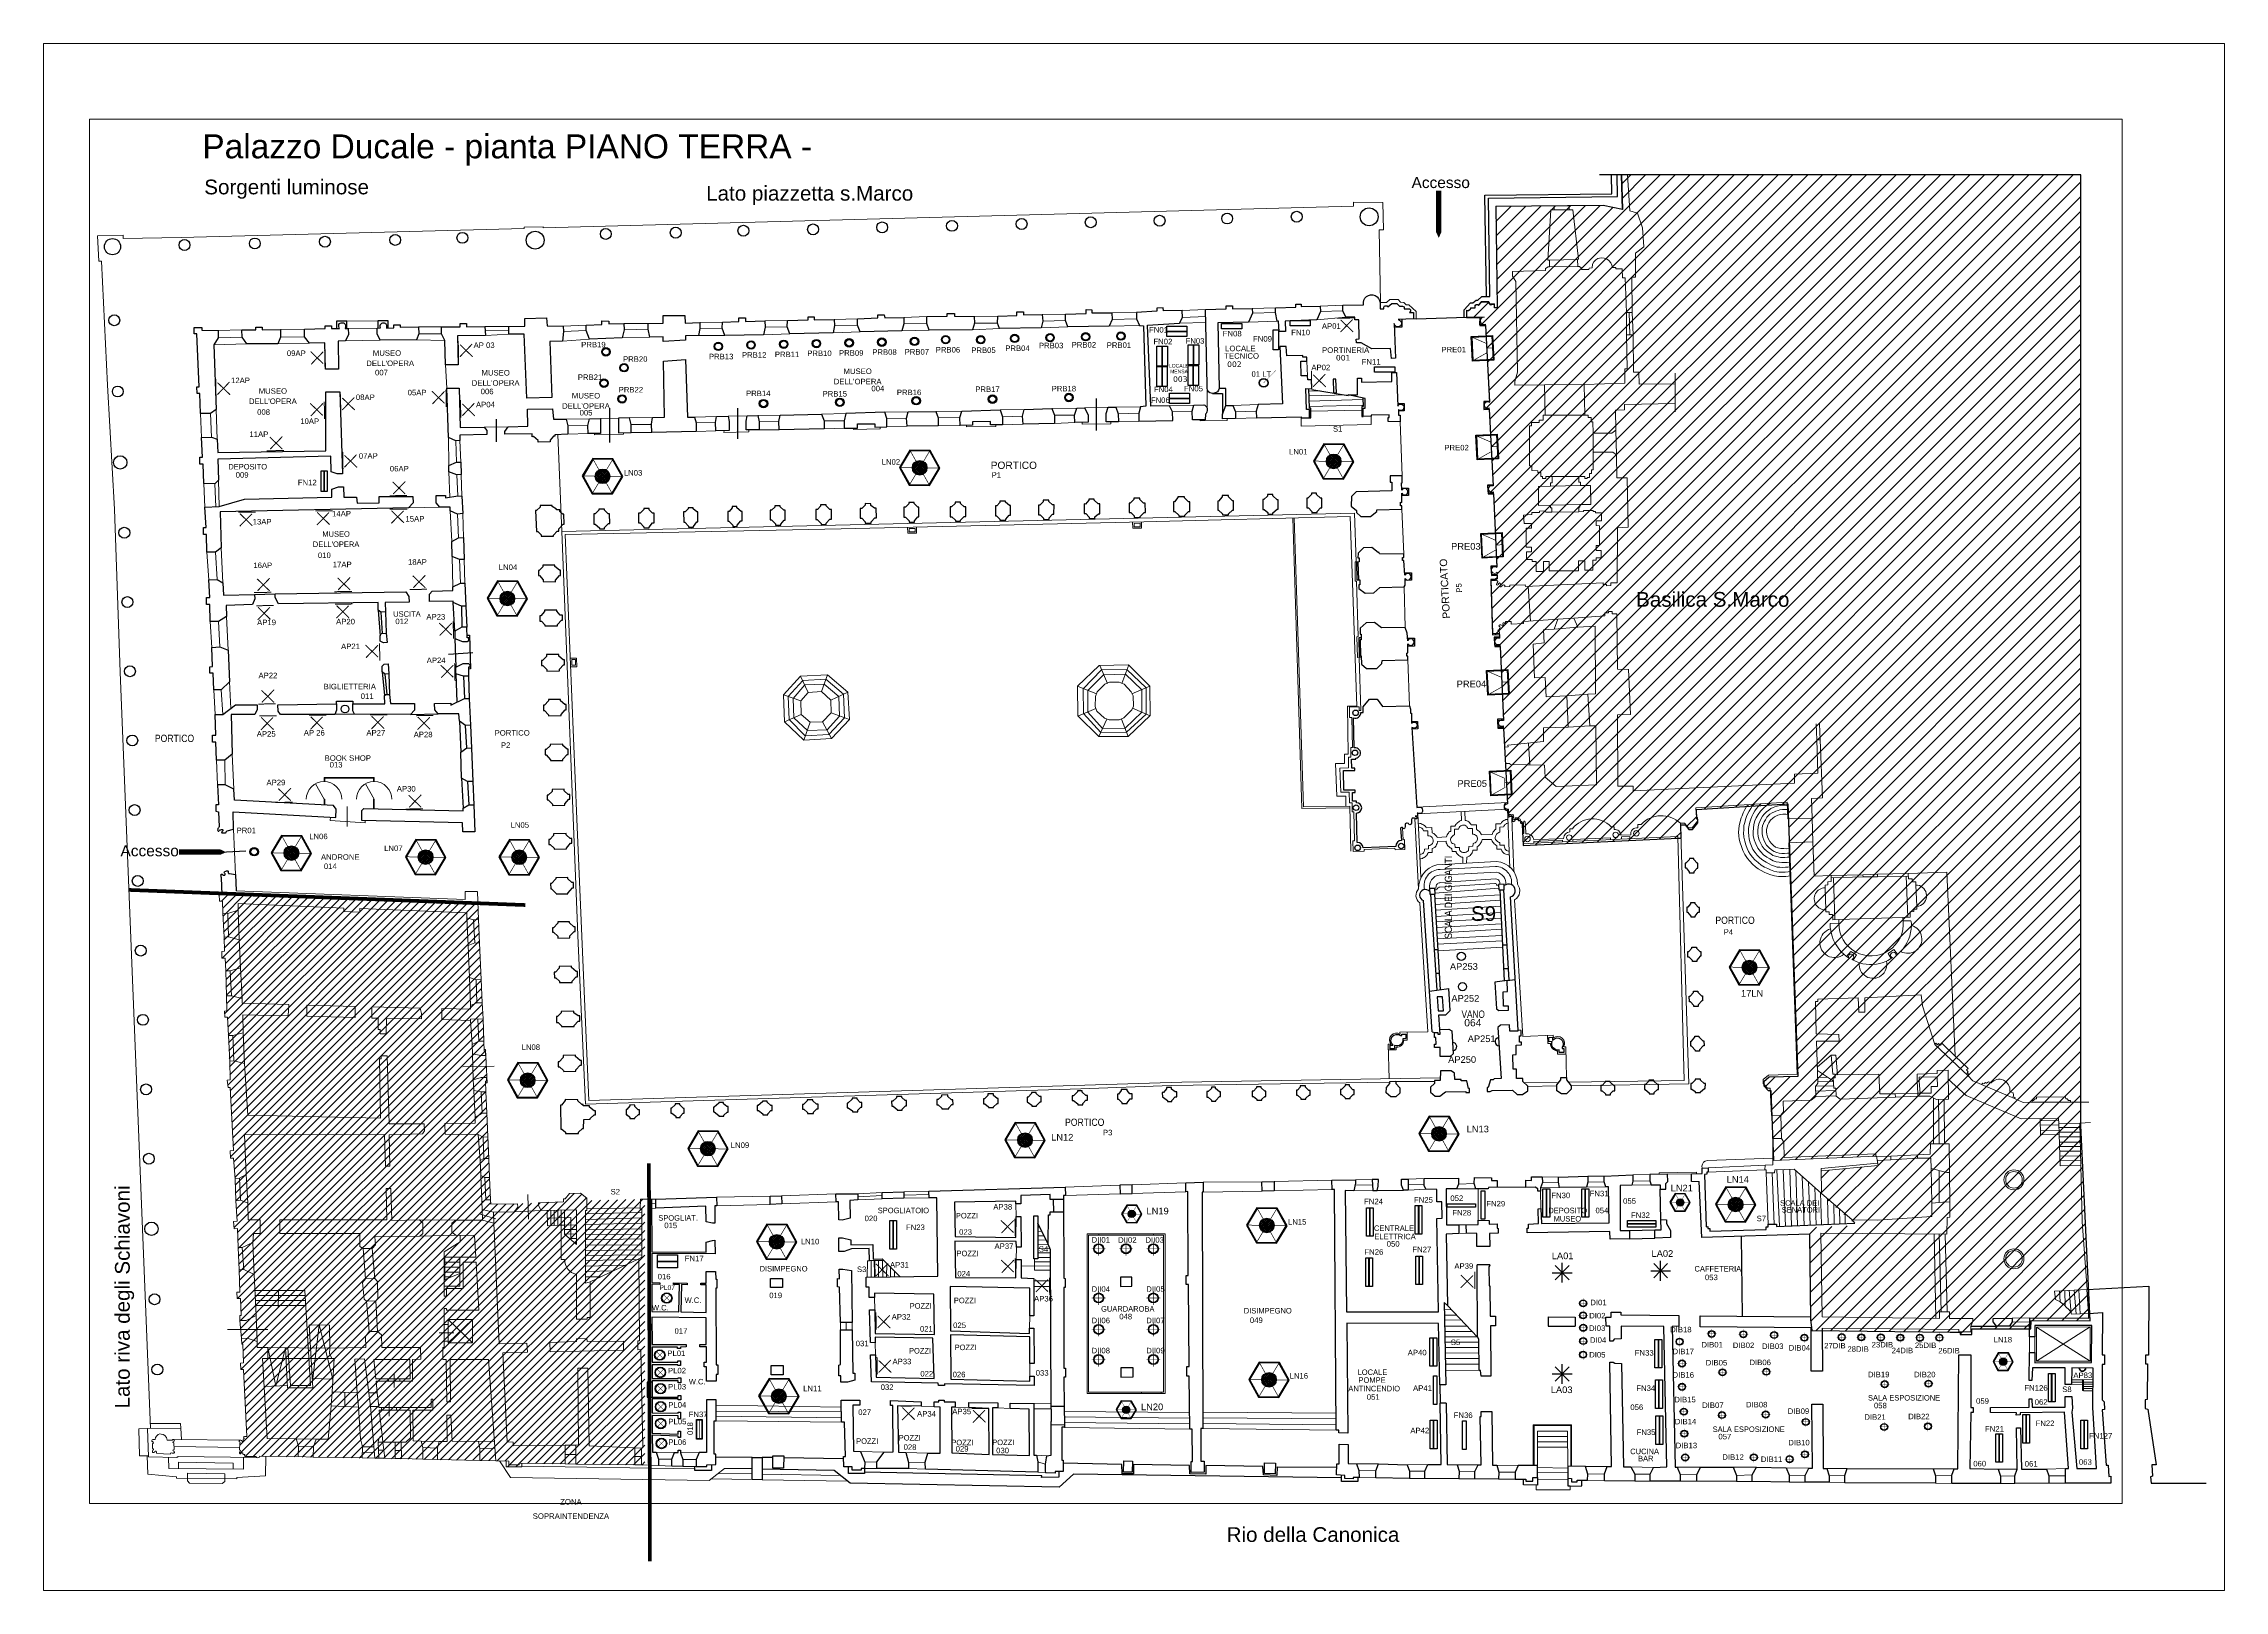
# Model space of a CAD drawing. Header units: millimetres. Extents: x 195 to 76808, y -2861 to 4318.
# Drawn here: x 195 to 6115, y 109 to 4309 of the extents above; entities that cross this region are included whole.
import ezdxf
from ezdxf.enums import TextEntityAlignment as Align

# ---------------------------------------------------------------- set-up
doc = ezdxf.new("R2010")
doc.units = ezdxf.units.MM
for name, color, linetype, lineweight in [('_sottile', 253, 'Continuous', 5), ('LAMPADINE', 30, 'Continuous', 30), ('muri', 7, 'Continuous', 9), ('num.vani', 66, 'Continuous', 9)]:
    doc.layers.add(name, color=color, linetype=linetype, lineweight=lineweight)
doc.styles.add('ducale_200', font='arial.ttf', dxfattribs={"height": 1})
doc.styles.get("Standard").update_dxf_attribs({"font": 'arial.ttf'})

# ---------------------------------------------------------------- blocks, each defined once
blk = doc.blocks.new('LAMPADA_TAVOLO')
at = {"linetype": 'Continuous'}
blk.add_hatch(color=256, dxfattribs=at).paths.add_polyline_path([(114, 237, 0.2016603), (-90, 248), (-84, 233, -0.2016603), (107, 223, -1), (-107, -223, -0.6643639), (-84, 233), (-90, 248, 0.6643639), (-114, -237, 1)])
at = {"const_width": 20, "flags": 128}
blk.add_lwpolyline([(-349, 965), (0, 0)], dxfattribs=at)
for radius in [263, 247]:
    blk.add_circle((0, 0), radius)
blk = doc.blocks.new('re')
at = {"const_width": 0.3}
for points in [[(51.55, 419.05), (51.66, 413.81)], [(55.72, 418.12), (52.08, 414.34)], [(52.09, 417.95), (55.87, 414.31)]]:
    blk.add_lwpolyline(points, dxfattribs=at)
blk = doc.blocks.new('rea')
h = blk.add_hatch(color=256)
h.paths.add_polyline_path([(867, 1810), (867, 1109), (266, 1109), (266, 1810)], flags=16)
h.paths.add_polyline_path([(887, 1830), (887, 1089), (246, 1089), (246, 1830)])
for points in [[(887, 1830), (887, 1089), (246, 1089), (246, 1830)], [(867, 1810), (867, 1109), (266, 1109), (266, 1810)]]:
    blk.add_lwpolyline(points, close=True)
at = {"const_width": 20}
for points in [[(266, 1810), (685, 1600), (685, 1318), (266, 1109)], [(867, 1459), (685, 1459)]]:
    blk.add_lwpolyline(points, dxfattribs=at)
blk = doc.blocks.new('5ea4y')
h = blk.add_hatch(color=256)
edge = h.paths.add_edge_path(flags=16)
edge.add_arc((973, 697), 102, 0, 360)
edge = h.paths.add_edge_path()
edge.add_arc((973, 697), 112, 0, 360)
at = {"const_width": 10}
for points in [[(1130, 697), (815, 697)], [(973, 855), (973, 540)]]:
    blk.add_lwpolyline(points, dxfattribs=at)
for radius in [112, 102]:
    blk.add_circle((973, 697), radius)
at = {"color": 160, "insert": (996, 726), "char_height": 2, "width": 10.79, "attachment_point": 1, "style": 'ducale_200'}
blk.add_mtext('{\\H0.75x; }', dxfattribs=at)
blk = doc.blocks.new('htrs')
h = blk.add_hatch(color=256)
edge = h.paths.add_edge_path(flags=16)
edge.add_arc((211.8, 239.5), 2.26, 0, 360)
edge = h.paths.add_edge_path()
edge.add_arc((211.8, 239.5), 2.46, 0, 360)
at = {"const_width": 0.2}
for points in [[(210.2, 237.9), (213.4, 241.1)], [(213.4, 237.9), (210.2, 241.1)]]:
    blk.add_lwpolyline(points, dxfattribs=at)
for radius in [2.46, 2.26]:
    blk.add_circle((211.8, 239.5), radius)
blk = doc.blocks.new('FB')
h = blk.add_hatch(color=256)
edge = h.paths.add_edge_path(flags=16)
edge.add_arc((323.34, 430.98), 1.01, 0, 360)
edge = h.paths.add_edge_path()
edge.add_arc((323.34, 430.98), 1.27, 0, 360)
for radius in [1.27, 1.01]:
    blk.add_circle((323.34, 430.98), radius)

msp = doc.modelspace()

# ---------------------------------------------------------------- hatches: boundary and pattern name
at = {"layer": '_sottile'}
h = msp.add_hatch(dxfattribs=at)
h.set_pattern_fill('ANSI31', color=256, scale=226.3386, style=0)
h.set_pattern_definition([(45, (-7271.355, -20146.575), (-20.005695, 20.005695), [])])
h.paths.add_polyline_path([(4478.3, 3952.2), (4481.1, 3857.9), (4429, 3869.4), (4137.3, 3866.3), (4141.1, 3591.1), (4133.9, 3591.1), (4133.5, 3600.7), (4125.4, 3600.7), (4123.9, 3598.4), (4117.4, 3606.8), (4098.7, 3606.8), (4090.6, 3598), (4088.7, 3599.1), (4084.1, 3599.1), (4080.3, 3596.1), (4080.3, 3590.3), (4068.4, 3589.9), (4067.7, 3587.2), (4065.9, 3584.9), (4063.6, 3583.6), (4060.7, 3582.9), (4058.1, 3583.5), (4058.1, 3564.7), (4094.4, 3564.7), (4094.3, 3543.8), (4109.1, 3543.5), (4119.9, 3335.9), (4104.7, 3335.3), (4104.9, 3315.4), (4119.8, 3315.8), (4129.8, 3108.1), (4115, 3107.4), (4116.3, 3086.3), (4131.3, 3086.4), (4140.4, 2887.7), (4124, 2887.1), (4125.6, 2864.4), (4141.4, 2865.4), (4141.4, 2855.5), (4139.1, 2854.5), (4136.9, 2852.2), (4136.8, 2851.4), (4123.6, 2850.6), (4128.3, 2703.5), (4147.3, 2704.5), (4147.8, 2694), (4133.1, 2693.6), (4134.3, 2671.8), (4149.5, 2671.8), (4158.1, 2471.2), (4141.7, 2470.4), (4142.7, 2449.7), (4158.2, 2449.7), (4164.1, 2349.7), (4169.5, 2244.1), (4162.3, 2241.6), (4160.5, 2237.4), (4160.5, 2232.6), (4162.4, 2228.7), (4167.4, 2226.3), (4169.7, 2226), (4171.2, 2225.2), (4171.6, 2223.6), (4170.6, 2222), (4170.1, 2219.9), (4171, 2217.8), (4172.4, 2216.6), (4172.8, 2215.7), (4172.9, 2214.8), (4171.3, 2210.8), (4171.7, 2209.5), (4173.2, 2209.2), (4174.3, 2209.8), (4176, 2211.2), (4178.3, 2211.1), (4178.7, 2209.9), (4180, 2209.4), (4181.6, 2211), (4182.8, 2211.2), (4185.4, 2209), (4184.5, 2205.7), (4181.7, 2203.7), (4181.1, 2201.4), (4182.6, 2197.7), (4185, 2197), (4189.1, 2198.2), (4190.1, 2200.2), (4189.9, 2202.5), (4198.4, 2202.5), (4197.9, 2200.6), (4199.3, 2199.3), (4201.3, 2199.5), (4203.2, 2198.8), (4203.4, 2198.7), (4204.6, 2197.3), (4205.1, 2196.5), (4205.4, 2195.1), (4204.4, 2194.2), (4204.5, 2192.9), (4205.5, 2192), (4206.8, 2192.2), (4208.6, 2191.3), (4208.9, 2189.3), (4209.2, 2188.8), (4211.8, 2131.5), (4632.8, 2151.4), (4640.7, 2151.7), (4639.5, 2187.4), (4651, 2187.8), (4661.4, 2175.1), (4671.7, 2175.1), (4685.9, 2193.1), (4685.9, 2203.1), (4683.2, 2203.1), (4682, 2229.1), (4930.5, 2244.4), (4957.3, 1504.5), (4879.2, 1502.2), (4864.6, 1490), (4864.6, 1479.2), (4876.9, 1466.2), (4883.8, 1466.2), (4891.2, 1276.3), (5170.9, 1287.8), (5175.4, 1262.6), (5022.3, 1248), (5020.8, 1182.6), (5107.3, 1107.9), (5114.2, 1099.5), (4988.3, 1094.1), (4991.7, 844.6), (4995.5, 814.7), (5371.2, 810.3), (5397.5, 810.1), (5397.5, 803.2), (5429.6, 803.2), (5429.6, 819.3), (5590.1, 819.1), (5590.4, 841.5), (5750.4, 840.7), (5725.9, 1371.3), (5725.9, 3952.2)])
h = msp.add_hatch(dxfattribs=at)
h.set_pattern_fill('ANSI31', color=256, scale=5, style=0)
h.paths.add_polyline_path([(679.5, 2001.6), (679.6, 1998.8), (671.9, 1998.3), (672.4, 1980), (680.8, 1980), (685.9, 1844.2), (679.1, 1843.5), (679.1, 1825.1), (688.2, 1825.1), (692.1, 1722.8), (692.8, 1682.3), (685.9, 1681.5), (686.7, 1665.5), (694.3, 1665.5), (701.2, 1495.1), (693.6, 1494.4), (695.9, 1474.5), (702, 1474.5), (710.4, 1303.4), (701.2, 1301.9), (702.7, 1282), (711.1, 1282.8), (720.3, 1111.6), (711.1, 1110.1), (712.7, 1090.2), (721.8, 1091.8), (728.3, 918.7), (719.9, 918.7), (720.3, 901.2), (729.5, 901.2), (731.4, 855.3), (729.9, 855.3), (728.3, 855.3), (728.3, 841.2), (733.3, 777.8), (736.4, 777.8), (737.9, 726.6), (729.5, 725.9), (730.2, 708.3), (737.9, 708.3), (747.1, 527), (740.4, 526.7), (738.1, 526.2), (738.1, 524.2), (739.4, 522.4), (739.5, 520.9), (737.9, 520.1), (737.1, 516.8), (737.1, 514.6), (736.1, 513.2), (734.7, 513.6), (731.6, 515.9), (728.5, 516.3), (726.2, 515), (726.2, 513), (727.4, 512.5), (729, 510.7), (728.3, 509.5), (727.7, 508.9), (727.4, 490.3), (728.8, 489.4), (729.5, 488.3), (729.1, 486.9), (727.2, 484.7), (727.2, 481.8), (728.3, 480.4), (730.1, 479.5), (731, 481.3), (732, 482.3), (735.1, 482.4), (736.1, 479.2), (736.9, 478.2), (738.6, 478.1), (741.5, 477.1), (740.4, 473.8), (741.2, 472.8), (743.4, 472.2), (771.5, 472.6), (772.7, 470), (774.3, 468.7), (776.5, 468.3), (778.3, 468.7), (779.1, 469), (780.2, 470), (781.1, 471.4), (781.4, 473), (798.2, 472.9), (1450.6, 460.2), (1450.6, 444.7), (1493.8, 444), (1493.8, 453.8), (1818.1, 449.3), (1827.4, 449), (1827.2, 786.2), (1827, 1171.2), (1669.9, 1167), (1669.9, 1173.5), (1652.3, 1187.3), (1622.5, 1186.5), (1611, 1172), (1606.5, 1172), (1606.5, 1164.3), (1538.5, 1161.3), (1481.9, 1158.2), (1409.4, 1157.5), (1405.5, 1230), (1401.5, 1340), (1396, 1462.7), (1395.2, 1486.3), (1399.1, 1487.1), (1395.2, 1577.6), (1391, 1577.6), (1374, 1973.6)])
at = {"layer": 'LAMPADINE'}
h = msp.add_hatch(color=256, dxfattribs=at)
h.paths.add_polyline_path([(2599.2, 3110.9), (2626.3, 3156.3), (2600.6, 3202.5), (2547.7, 3203.3), (2520.5, 3157.9), (2546.3, 3111.7)], flags=16)
h.paths.add_polyline_path([(2600.2, 3109.1), (2628.4, 3156.3), (2601.6, 3204.3), (2546.7, 3205.2), (2518.4, 3158), (2545.2, 3109.9)])
h = msp.add_hatch(color=256, dxfattribs=at)
h.paths.add_polyline_path([(3722.9, 3128.2), (3750.1, 3173.6), (3724.3, 3219.8), (3671.4, 3220.6), (3644.3, 3175.2), (3670, 3129)], flags=16)
h.paths.add_polyline_path([(3723.9, 3126.4), (3752.2, 3173.6), (3725.4, 3221.6), (3670.4, 3222.4), (3642.2, 3175.2), (3669, 3127.2)])
h = msp.add_hatch(color=256, dxfattribs=at)
h.paths.add_polyline_path([(1738.3, 3087.7), (1765.5, 3133.1), (1739.7, 3179.3), (1686.8, 3180.1), (1659.7, 3134.7), (1685.4, 3088.5)], flags=16)
h.paths.add_polyline_path([(1739.3, 3085.9), (1767.5, 3133.1), (1740.8, 3181.1), (1685.8, 3182), (1657.6, 3134.8), (1684.3, 3086.7)])
at = {"layer": 'LAMPADINE', "linetype": 'Continuous'}
h = msp.add_hatch(color=256, dxfattribs=at)
h.paths.add_polyline_path([(1732.3, 3133.9, 1), (1692.8, 3133.9, 1)])
h.paths.add_polyline_path([(1694.6, 3133.9, -1), (1730.5, 3133.9, -1)], flags=16)
h = msp.add_hatch(dxfattribs=at)
h.set_pattern_fill('ANSI37', color=256, scale=29.043565, style=0)
h.set_pattern_definition([(45, (-940.1817, 724.919), (-2.5671127, 2.5671127), []), (135, (-940.1817, 724.919), (-2.5671127, -2.5671127), [])])
edge = h.paths.add_edge_path()
edge.add_arc((1712.6, 3133.9), 17.9, 0, 360)
h = msp.add_hatch(color=256, dxfattribs=at)
h.paths.add_polyline_path([(2593.2, 3157.1, 1), (2553.6, 3157.1, 1)])
h.paths.add_polyline_path([(2555.5, 3157.1, -1), (2591.4, 3157.1, -1)], flags=16)
h = msp.add_hatch(dxfattribs=at)
h.set_pattern_fill('ANSI37', color=256, scale=29.043565, style=0)
h.set_pattern_definition([(45, (-79.3145, 748.1185), (-2.5671127, 2.5671127), []), (135, (-79.3145, 748.1185), (-2.5671127, -2.5671127), [])])
edge = h.paths.add_edge_path()
edge.add_arc((2573.4, 3157.1), 17.9, 0, 360)
h = msp.add_hatch(color=256, dxfattribs=at)
h.paths.add_polyline_path([(3717, 3174.4, 1), (3677.4, 3174.4, 1)])
h.paths.add_polyline_path([(3679.3, 3174.4, -1), (3715.1, 3174.4, -1)], flags=16)
h = msp.add_hatch(dxfattribs=at)
h.set_pattern_fill('ANSI37', color=256, scale=29.043565, style=0)
h.set_pattern_definition([(45, (1044.443, 765.3994), (-2.5671127, 2.5671127), []), (135, (1044.443, 765.3994), (-2.5671127, -2.5671127), [])])
edge = h.paths.add_edge_path()
edge.add_arc((3697.2, 3174.4), 17.9, 0, 360)
at = {"layer": 'LAMPADINE'}
h = msp.add_hatch(color=256, dxfattribs=at)
h.paths.add_polyline_path([(1479.9, 2755.7), (1507, 2801.1), (1481.3, 2847.4), (1428.4, 2848.2), (1401.2, 2802.7), (1427, 2756.5)], flags=16)
h.paths.add_polyline_path([(1480.9, 2753.9), (1509.1, 2801.1), (1482.4, 2849.1), (1427.4, 2850), (1399.2, 2802.8), (1425.9, 2754.7)])
at = {"layer": 'LAMPADINE', "linetype": 'Continuous'}
h = msp.add_hatch(color=256, dxfattribs=at)
h.paths.add_polyline_path([(1473.9, 2801.9, 1), (1434.4, 2801.9, 1)])
h.paths.add_polyline_path([(1436.2, 2801.9, -1), (1472.1, 2801.9, -1)], flags=16)
h = msp.add_hatch(dxfattribs=at)
h.set_pattern_fill('ANSI37', color=256, scale=29.043565, style=0)
h.set_pattern_definition([(45, (-1198.5972, 392.941), (-2.5671127, 2.5671127), []), (135, (-1198.5972, 392.941), (-2.5671127, -2.5671127), [])])
edge = h.paths.add_edge_path()
edge.add_arc((1454.1, 2801.9), 17.9, 0, 360)
at = {"layer": 'LAMPADINE'}
h = msp.add_hatch(color=256, dxfattribs=at)
h.paths.add_polyline_path([(893.6, 2064.5), (920.7, 2109.9), (895, 2156.2), (842.1, 2157), (814.9, 2111.6), (840.7, 2065.3)], flags=16)
h.paths.add_polyline_path([(894.6, 2062.7), (922.8, 2109.9), (896.1, 2158), (841.1, 2158.8), (812.9, 2111.6), (839.6, 2063.6)])
h = msp.add_hatch(color=256, dxfattribs=at)
h.paths.add_polyline_path([(1258, 2053.8), (1285.1, 2099.2), (1259.4, 2145.4), (1206.5, 2146.2), (1179.3, 2100.8), (1205.1, 2054.6)], flags=16)
h.paths.add_polyline_path([(1259, 2052), (1287.2, 2099.2), (1260.4, 2147.2), (1205.4, 2148), (1177.2, 2100.8), (1204, 2052.8)])
h = msp.add_hatch(color=256, dxfattribs=at)
h.paths.add_polyline_path([(1512, 2053.1), (1539.2, 2098.6), (1513.4, 2144.8), (1460.5, 2145.6), (1433.4, 2100.2), (1459.1, 2053.9)], flags=16)
h.paths.add_polyline_path([(1513, 2051.3), (1541.3, 2098.5), (1514.5, 2146.6), (1459.5, 2147.4), (1431.3, 2100.2), (1458.1, 2052.2)])
at = {"layer": 'LAMPADINE', "linetype": 'Continuous'}
h = msp.add_hatch(color=256, dxfattribs=at)
h.paths.add_polyline_path([(887.6, 2110.8, 1), (848, 2110.8, 1)])
h.paths.add_polyline_path([(849.9, 2110.8, -1), (885.8, 2110.8, -1)], flags=16)
h = msp.add_hatch(dxfattribs=at)
h.set_pattern_fill('ANSI37', color=256, scale=29.043565, style=0)
h.set_pattern_definition([(45, (-1784.8995, -298.248), (-2.5671127, 2.5671127), []), (135, (-1784.8995, -298.248), (-2.5671127, -2.5671127), [])])
edge = h.paths.add_edge_path()
edge.add_arc((867.8, 2110.8), 17.9, 0, 360)
h = msp.add_hatch(color=256, dxfattribs=at)
h.paths.add_polyline_path([(1252, 2100, 1), (1212.4, 2100, 1)])
h.paths.add_polyline_path([(1214.3, 2100, -1), (1250.1, 2100, -1)], flags=16)
h = msp.add_hatch(dxfattribs=at)
h.set_pattern_fill('ANSI37', color=256, scale=29.043565, style=0)
h.set_pattern_definition([(45, (-1420.529, -309.0087), (-2.5671127, 2.5671127), []), (135, (-1420.529, -309.0087), (-2.5671127, -2.5671127), [])])
edge = h.paths.add_edge_path()
edge.add_arc((1232.2, 2100), 17.9, 0, 360)
h = msp.add_hatch(color=256, dxfattribs=at)
h.paths.add_polyline_path([(1506.1, 2099.4, 1), (1466.5, 2099.4, 1)])
h.paths.add_polyline_path([(1468.3, 2099.4, -1), (1504.2, 2099.4, -1)], flags=16)
h = msp.add_hatch(dxfattribs=at)
h.set_pattern_fill('ANSI37', color=256, scale=29.043565, style=0)
h.set_pattern_definition([(45, (-1166.466, -309.6423), (-2.5671127, 2.5671127), []), (135, (-1166.466, -309.6423), (-2.5671127, -2.5671127), [])])
edge = h.paths.add_edge_path()
edge.add_arc((1486.3, 2099.4), 17.9, 0, 360)
at = {"layer": 'LAMPADINE'}
h = msp.add_hatch(color=256, dxfattribs=at)
h.paths.add_polyline_path([(4851.5, 1754.2), (4878.7, 1799.6), (4852.9, 1845.8), (4800, 1846.6), (4772.9, 1801.2), (4798.6, 1755)], flags=16)
h.paths.add_polyline_path([(4852.5, 1752.4), (4880.7, 1799.6), (4854, 1847.6), (4799, 1848.4), (4770.8, 1801.2), (4797.5, 1753.2)])
at = {"layer": 'LAMPADINE', "linetype": 'Continuous'}
h = msp.add_hatch(color=256, dxfattribs=at)
h.paths.add_polyline_path([(4845.5, 1800.4, 1), (4806, 1800.4, 1)])
h.paths.add_polyline_path([(4807.8, 1800.4, -1), (4843.7, 1800.4, -1)], flags=16)
h = msp.add_hatch(dxfattribs=at)
h.set_pattern_fill('ANSI37', color=256, scale=29.043565, style=0)
h.set_pattern_definition([(45, (2173.015, -608.6026), (-2.5671127, 2.5671127), []), (135, (2173.015, -608.6026), (-2.5671127, -2.5671127), [])])
edge = h.paths.add_edge_path()
edge.add_arc((4825.8, 1800.4), 17.9, 0, 360)
at = {"layer": 'LAMPADINE'}
h = msp.add_hatch(color=256, dxfattribs=at)
h.paths.add_polyline_path([(1535.1, 1447.7), (1562.2, 1493.1), (1536.5, 1539.3), (1483.6, 1540.1), (1456.4, 1494.7), (1482.2, 1448.5)], flags=16)
h.paths.add_polyline_path([(1536.1, 1445.9), (1564.3, 1493.1), (1537.5, 1541.1), (1482.6, 1542), (1454.3, 1494.8), (1481.1, 1446.7)])
at = {"layer": 'LAMPADINE', "linetype": 'Continuous'}
h = msp.add_hatch(color=256, dxfattribs=at)
h.paths.add_polyline_path([(1529.1, 1493.9, 1), (1489.5, 1493.9, 1)])
h.paths.add_polyline_path([(1491.4, 1493.9, -1), (1527.3, 1493.9, -1)], flags=16)
h = msp.add_hatch(dxfattribs=at)
h.set_pattern_fill('ANSI37', color=256, scale=29.043565, style=0)
h.set_pattern_definition([(45, (-1143.4155, -915.0835), (-2.5671127, 2.5671127), []), (135, (-1143.4155, -915.0835), (-2.5671127, -2.5671127), [])])
edge = h.paths.add_edge_path()
edge.add_arc((1509.3, 1493.9), 17.9, 0, 360)
at = {"layer": 'LAMPADINE'}
h = msp.add_hatch(color=256, dxfattribs=at)
h.paths.add_polyline_path([(2885.2, 1285.2), (2912.3, 1330.6), (2886.6, 1376.8), (2833.7, 1377.6), (2806.5, 1332.2), (2832.3, 1286)], flags=16)
h.paths.add_polyline_path([(2886.2, 1283.4), (2914.4, 1330.6), (2887.6, 1378.6), (2832.6, 1379.4), (2804.4, 1332.2), (2831.2, 1284.2)])
h = msp.add_hatch(color=256, dxfattribs=at)
h.paths.add_polyline_path([(4008.9, 1302.5), (4036.1, 1347.9), (4010.3, 1394.1), (3957.4, 1394.9), (3930.3, 1349.5), (3956, 1303.3)], flags=16)
h.paths.add_polyline_path([(4009.9, 1300.6), (4038.1, 1347.8), (4011.4, 1395.9), (3956.4, 1396.7), (3928.2, 1349.5), (3954.9, 1301.5)])
at = {"layer": 'LAMPADINE', "linetype": 'Continuous'}
h = msp.add_hatch(color=256, dxfattribs=at)
h.paths.add_polyline_path([(4003, 1348.7, 1), (3963.4, 1348.7, 1)])
h.paths.add_polyline_path([(3965.2, 1348.7, -1), (4001.1, 1348.7, -1)], flags=16)
h = msp.add_hatch(dxfattribs=at)
h.set_pattern_fill('ANSI37', color=256, scale=29.043565, style=0)
h.set_pattern_definition([(45, (1330.422, -1060.312), (-2.5671127, 2.5671127), []), (135, (1330.422, -1060.312), (-2.5671127, -2.5671127), [])])
edge = h.paths.add_edge_path()
edge.add_arc((3983.2, 1348.7), 17.9, 0, 360)
at = {"layer": 'LAMPADINE'}
h = msp.add_hatch(color=256, dxfattribs=at)
h.paths.add_polyline_path([(2024.3, 1262), (2051.4, 1307.4), (2025.7, 1353.6), (1972.8, 1354.4), (1945.6, 1309), (1971.4, 1262.8)], flags=16)
h.paths.add_polyline_path([(2025.3, 1260.2), (2053.5, 1307.4), (2026.8, 1355.4), (1971.8, 1356.2), (1943.6, 1309), (1970.3, 1261)])
at = {"layer": 'LAMPADINE', "linetype": 'Continuous'}
h = msp.add_hatch(color=256, dxfattribs=at)
h.paths.add_polyline_path([(2018.3, 1308.2, 1), (1978.7, 1308.2, 1)])
h.paths.add_polyline_path([(1980.6, 1308.2, -1), (2016.5, 1308.2, -1)], flags=16)
h = msp.add_hatch(dxfattribs=at)
h.set_pattern_fill('ANSI37', color=256, scale=29.043565, style=0)
h.set_pattern_definition([(45, (-654.2028, -1100.7926), (-2.5671127, 2.5671127), []), (135, (-654.2028, -1100.7926), (-2.5671127, -2.5671127), [])])
edge = h.paths.add_edge_path()
edge.add_arc((1998.5, 1308.2), 17.9, 0, 360)
h = msp.add_hatch(color=256, dxfattribs=at)
h.paths.add_polyline_path([(2879.2, 1331.4, 1), (2839.6, 1331.4, 1)])
h.paths.add_polyline_path([(2841.5, 1331.4, -1), (2877.3, 1331.4, -1)], flags=16)
h = msp.add_hatch(dxfattribs=at)
h.set_pattern_fill('ANSI37', color=256, scale=29.043565, style=0)
h.set_pattern_definition([(45, (206.6645, -1077.593), (-2.5671127, 2.5671127), []), (135, (206.6645, -1077.593), (-2.5671127, -2.5671127), [])])
edge = h.paths.add_edge_path()
edge.add_arc((2859.4, 1331.4), 17.9, 0, 360)
at = {"layer": 'LAMPADINE'}
h = msp.add_hatch(color=256, dxfattribs=at)
h.paths.add_polyline_path([(4650.6, 1139.1), (4664.2, 1161.8), (4651.3, 1184.9), (4624.8, 1185.3), (4611.3, 1162.6), (4624.1, 1139.5)], flags=16)
h.paths.add_polyline_path([(4651.1, 1138.2), (4665.2, 1161.8), (4651.8, 1185.8), (4624.3, 1186.2), (4610.2, 1162.6), (4623.6, 1138.6)])
h = msp.add_hatch(color=256, dxfattribs=at)
h.paths.add_polyline_path([(4814.1, 1110.4), (4841.3, 1155.8), (4815.5, 1202), (4762.6, 1202.8), (4735.5, 1157.4), (4761.2, 1111.2)], flags=16)
h.paths.add_polyline_path([(4815.1, 1108.6), (4843.3, 1155.8), (4816.6, 1203.8), (4761.6, 1204.7), (4733.4, 1157.5), (4760.1, 1109.4)])
h = msp.add_hatch(color=256, dxfattribs=at)
h.paths.add_polyline_path([(3162, 1107.9), (3175.6, 1130.6), (3162.7, 1153.7), (3136.3, 1154.1), (3122.7, 1131.4), (3135.6, 1108.3)], flags=16)
h.paths.add_polyline_path([(3162.5, 1107), (3176.6, 1130.6), (3163.2, 1154.6), (3135.7, 1155), (3121.6, 1131.4), (3135, 1107.4)])
at = {"layer": 'LAMPADINE', "linetype": 'Continuous'}
h = msp.add_hatch(color=256, dxfattribs=at)
h.paths.add_polyline_path([(3139.2, 1131, 1), (3159, 1131, 1)])
h.paths.add_polyline_path([(3158.1, 1131, -1), (3140.2, 1131, -1)], flags=16)
h = msp.add_hatch(dxfattribs=at)
h.set_pattern_fill('ANSI37', color=256, scale=14.521782, style=0)
h.set_pattern_definition([(45, (1822.76, -73.5002), (-1.2835563, 1.2835563), []), (135, (1822.76, -73.5002), (-1.2835563, -1.2835563), [])])
edge = h.paths.add_edge_path()
edge.add_arc((3149.1, 1131), 8.97, 0, 360)
at = {"layer": 'LAMPADINE'}
h = msp.add_hatch(color=256, dxfattribs=at)
h.paths.add_polyline_path([(3541.4, 1053.7), (3568.6, 1099.1), (3542.8, 1145.3), (3489.9, 1146.1), (3462.8, 1100.7), (3488.5, 1054.5)], flags=16)
h.paths.add_polyline_path([(3542.4, 1051.8), (3570.6, 1099), (3543.9, 1147.1), (3488.9, 1147.9), (3460.7, 1100.7), (3487.4, 1052.7)])
at = {"layer": 'LAMPADINE', "linetype": 'Continuous'}
h = msp.add_hatch(color=256, dxfattribs=at)
h.paths.add_polyline_path([(4627.8, 1162.2, 1), (4647.6, 1162.2, 1)])
h.paths.add_polyline_path([(4646.7, 1162.2, -1), (4628.8, 1162.2, -1)], flags=16)
h = msp.add_hatch(dxfattribs=at)
h.set_pattern_fill('ANSI37', color=256, scale=14.521782, style=0)
h.set_pattern_definition([(45, (3311.3536, -42.3236), (-1.2835563, 1.2835563), []), (135, (3311.3536, -42.3236), (-1.2835563, -1.2835563), [])])
edge = h.paths.add_edge_path()
edge.add_arc((4637.7, 1162.2), 8.97, 0, 360)
h = msp.add_hatch(color=256, dxfattribs=at)
h.paths.add_polyline_path([(4808.1, 1156.6, 1), (4768.6, 1156.6, 1)])
h.paths.add_polyline_path([(4770.4, 1156.6, -1), (4806.3, 1156.6, -1)], flags=16)
h = msp.add_hatch(dxfattribs=at)
h.set_pattern_fill('ANSI37', color=256, scale=29.043565, style=0)
h.set_pattern_definition([(45, (2135.618, -1252.376), (-2.5671127, 2.5671127), []), (135, (2135.618, -1252.376), (-2.5671127, -2.5671127), [])])
edge = h.paths.add_edge_path()
edge.add_arc((4788.4, 1156.6), 17.9, 0, 360)
at = {"layer": 'LAMPADINE'}
h = msp.add_hatch(color=256, dxfattribs=at)
h.paths.add_polyline_path([(2211, 1009), (2238.2, 1054.5), (2212.4, 1100.7), (2159.5, 1101.5), (2132.4, 1056.1), (2158.1, 1009.9)], flags=16)
h.paths.add_polyline_path([(2212, 1007.2), (2240.3, 1054.4), (2213.5, 1102.5), (2158.5, 1103.3), (2130.3, 1056.1), (2157, 1008.1)])
at = {"layer": 'LAMPADINE', "linetype": 'Continuous'}
h = msp.add_hatch(color=256, dxfattribs=at)
h.paths.add_polyline_path([(2205.1, 1055.3, 1), (2165.5, 1055.3, 1)])
h.paths.add_polyline_path([(2167.3, 1055.3, -1), (2203.2, 1055.3, -1)], flags=16)
h = msp.add_hatch(dxfattribs=at)
h.set_pattern_fill('ANSI37', color=256, scale=29.043565, style=0)
h.set_pattern_definition([(45, (-467.4717, -1353.7394), (-2.5671127, 2.5671127), []), (135, (-467.4717, -1353.7394), (-2.5671127, -2.5671127), [])])
edge = h.paths.add_edge_path()
edge.add_arc((2185.3, 1055.3), 17.9, 0, 360)
h = msp.add_hatch(color=256, dxfattribs=at)
h.paths.add_polyline_path([(3535.4, 1099.9, 1), (3495.9, 1099.9, 1)])
h.paths.add_polyline_path([(3497.7, 1099.9, -1), (3533.6, 1099.9, -1)], flags=16)
h = msp.add_hatch(dxfattribs=at)
h.set_pattern_fill('ANSI37', color=256, scale=29.043565, style=0)
h.set_pattern_definition([(45, (862.9128, -1309.1177), (-2.5671127, 2.5671127), []), (135, (862.9128, -1309.1177), (-2.5671127, -2.5671127), [])])
edge = h.paths.add_edge_path()
edge.add_arc((3515.7, 1099.9), 17.9, 0, 360)
at = {"layer": 'LAMPADINE'}
h = msp.add_hatch(color=256, dxfattribs=at)
h.paths.add_polyline_path([(3547.4, 634.4), (3574.6, 679.8), (3548.8, 726), (3495.9, 726.8), (3468.8, 681.4), (3494.5, 635.2)], flags=16)
h.paths.add_polyline_path([(3548.4, 632.6), (3576.7, 679.8), (3549.9, 727.8), (3494.9, 728.6), (3466.7, 681.4), (3493.4, 633.4)])
h = msp.add_hatch(color=256, dxfattribs=at)
h.paths.add_polyline_path([(5527.5, 706.8), (5541.1, 729.5), (5528.2, 752.6), (5501.8, 753), (5488.2, 730.3), (5501.1, 707.2)], flags=16)
h.paths.add_polyline_path([(5528, 705.9), (5542.1, 729.5), (5528.8, 753.5), (5501.3, 753.9), (5487.2, 730.3), (5500.5, 706.3)])
at = {"layer": 'LAMPADINE', "linetype": 'Continuous'}
h = msp.add_hatch(color=256, dxfattribs=at)
h.paths.add_polyline_path([(5504.8, 729.9, 1), (5524.5, 729.9, 1)])
h.paths.add_polyline_path([(5523.6, 729.9, -1), (5505.7, 729.9, -1)], flags=16)
h = msp.add_hatch(dxfattribs=at)
h.set_pattern_fill('ANSI37', color=256, scale=14.521782, style=0)
h.set_pattern_definition([(45, (4188.2753, -474.5749), (-1.2835563, 1.2835563), []), (135, (4188.2753, -474.5749), (-1.2835563, -1.2835563), [])])
edge = h.paths.add_edge_path()
edge.add_arc((5514.6, 729.9), 8.97, 0, 360)
at = {"layer": 'LAMPADINE'}
h = msp.add_hatch(color=256, dxfattribs=at)
h.paths.add_polyline_path([(2217, 589.8), (2244.2, 635.2), (2218.4, 681.4), (2165.5, 682.2), (2138.4, 636.8), (2164.1, 590.6)], flags=16)
h.paths.add_polyline_path([(2218, 587.9), (2246.3, 635.1), (2219.5, 683.2), (2164.5, 684), (2136.3, 636.8), (2163.1, 588.8)])
at = {"layer": 'LAMPADINE', "linetype": 'Continuous'}
h = msp.add_hatch(color=256, dxfattribs=at)
h.paths.add_polyline_path([(2211.1, 636, 1), (2171.5, 636, 1)])
h.paths.add_polyline_path([(2173.4, 636, -1), (2209.2, 636, -1)], flags=16)
h = msp.add_hatch(dxfattribs=at)
h.set_pattern_fill('ANSI37', color=256, scale=29.043565, style=0)
h.set_pattern_definition([(45, (-461.457, -1773.0193), (-2.5671127, 2.5671127), []), (135, (-461.457, -1773.0193), (-2.5671127, -2.5671127), [])])
edge = h.paths.add_edge_path()
edge.add_arc((2191.3, 636), 17.9, 0, 360)
h = msp.add_hatch(color=256, dxfattribs=at)
h.paths.add_polyline_path([(3541.5, 680.6, 1), (3501.9, 680.6, 1)])
h.paths.add_polyline_path([(3503.7, 680.6, -1), (3539.6, 680.6, -1)], flags=16)
h = msp.add_hatch(dxfattribs=at)
h.set_pattern_fill('ANSI37', color=256, scale=29.043565, style=0)
h.set_pattern_definition([(45, (868.9274, -1728.3976), (-2.5671127, 2.5671127), []), (135, (868.9274, -1728.3976), (-2.5671127, -2.5671127), [])])
edge = h.paths.add_edge_path()
edge.add_arc((3521.7, 680.6), 17.9, 0, 360)
at = {"layer": 'LAMPADINE'}
h = msp.add_hatch(color=256, dxfattribs=at)
h.paths.add_polyline_path([(3147.1, 576.1), (3160.7, 598.8), (3147.8, 621.9), (3121.3, 622.3), (3107.8, 599.6), (3120.6, 576.5)], flags=16)
h.paths.add_polyline_path([(3147.6, 575.2), (3161.7, 598.8), (3148.3, 622.8), (3120.8, 623.2), (3106.7, 599.6), (3120.1, 575.6)])
at = {"layer": 'LAMPADINE', "linetype": 'Continuous'}
h = msp.add_hatch(color=256, dxfattribs=at)
h.paths.add_polyline_path([(3124.3, 599.2, 1), (3144.1, 599.2, 1)])
h.paths.add_polyline_path([(3143.2, 599.2, -1), (3125.2, 599.2, -1)], flags=16)
h = msp.add_hatch(dxfattribs=at)
h.set_pattern_fill('ANSI37', color=256, scale=14.521782, style=0)
h.set_pattern_definition([(45, (1807.8448, -605.3308), (-1.2835563, 1.2835563), []), (135, (1807.8448, -605.3308), (-1.2835563, -1.2835563), [])])
edge = h.paths.add_edge_path()
edge.add_arc((3134.2, 599.2), 8.97, 0, 360)
at = {"layer": 'LAMPADINE'}
h = msp.add_hatch(color=256, dxfattribs=at)
h.paths.add_polyline_path([(1967.6, 519.1), (1982.9, 519.1), (1982.9, 573.1), (1967.6, 573.1)])
h.paths.add_polyline_path([(1968.6, 572.1), (1981.9, 572.1), (1981.9, 520.1), (1968.6, 520.1)], flags=16)

# ---------------------------------------------------------------- linework, layer by layer
at = {"layer": '_sottile'}
for p, q in [((3259.6, 3308.7), (3313.5, 3310.5)), ((1601.7, 2983.7), (1591.3, 3247.1)), ((956.4, 2316.2), (1092.4, 2316.2)), ((956.4, 2305.1), (956.4, 2316.2)), ((958.6, 2305.1), (958.6, 2314)), ((958.6, 2314), (1090.3, 2314)), ((1090.3, 2314), (1090.3, 2305.1)), ((1092.4, 2316.2), (1092.4, 2305.1)), ((933.4, 2299.2), (956.4, 2257)), ((956.4, 2305.1), (958.6, 2305.1)), ((956.4, 2241.3), (956.4, 2257)), ((956.4, 2257), (958.6, 2257)), ((958.6, 2241.3), (958.6, 2257)), ((1069.3, 2299.2), (1092.4, 2257)), ((1090.3, 2305.1), (1092.4, 2305.1)), ((1090.3, 2257), (1090.3, 2230.9)), ((1090.3, 2257), (1092.4, 2257)), ((1092.4, 2257), (1092.4, 2230.9)), ((672.4, 1980), (671.9, 1998.3)), ((680.8, 1980), (672.4, 1980)), ((681.4, 1947.4), (680.8, 1980)), ((723.1, 1955.5), (694.9, 1947.1)), ((717.8, 2008.6), (1339.8, 1984.8)), ((723.4, 1973.6), (723.1, 1955.5)), ((1009.8, 1961.1), (723.4, 1973.6)), ((1010.6, 1951.9), (1009.8, 1961.1)), ((1343.7, 1948.9), (1053.4, 1960.3)), ((1053.4, 1960.3), (1053.4, 1950.4)), ((1339.8, 2006.9), (1372.7, 2006.2)), ((1339.8, 1984.8), (1339.8, 2006.9)), ((1372.7, 2005.4), (1375.8, 1930.6)), ((694.9, 1947.1), (681.4, 1947.4)), ((1053.4, 1950.4), (1010.6, 1951.9)), ((1343.7, 1935.1), (1343.7, 1948.9)), ((1362, 1929.8), (1343.7, 1935.1)), ((1375.8, 1930.6), (1362, 1929.8)), ((679.1, 1843.5), (685.9, 1844.2)), ((679.1, 1825.1), (679.1, 1843.5)), ((685.2, 1882.4), (697.4, 1883.2)), ((685.9, 1844.2), (685.2, 1882.4)), ((697.4, 1883.2), (726.4, 1875.6)), ((726.4, 1875.6), (729.5, 1799.2)), ((1347.9, 1859.5), (1365.4, 1867.1)), ((1351.7, 1773.2), (1347.9, 1859.5)), ((1365.4, 1867.1), (1378.8, 1866)), ((1378.8, 1866), (1383.4, 1767.8)), ((688.2, 1825.1), (679.1, 1825.1)), ((689.8, 1790.8), (688.2, 1825.1)), ((702, 1790.8), (689.8, 1790.8)), ((729.5, 1799.2), (702, 1790.8)), ((692.1, 1722.8), (705, 1723.5)), ((692.8, 1682.3), (692.1, 1722.8)), ((705, 1723.5), (734.1, 1715.9)), ((1369.3, 1766.7), (1351.7, 1773.2)), ((1383.4, 1767.8), (1369.3, 1766.7)), ((685.9, 1681.5), (692.8, 1682.3)), ((686.7, 1665.5), (685.9, 1681.5)), ((694.3, 1665.5), (686.7, 1665.5)), ((697.4, 1615.1), (694.3, 1665.5)), ((734.1, 1715.9), (734.1, 1702.9)), ((734.1, 1702.9), (860.9, 1699.9)), ((859.3, 1669.3), (735.6, 1671.6)), ((735.6, 1671.6), (737.1, 1622.7)), ((860.9, 1699.9), (859.3, 1669.3)), ((1276.1, 1689.2), (1354.4, 1687.2)), ((1276.1, 1658.6), (1276.1, 1689.2)), ((1354, 1656.3), (1276.1, 1658.6)), ((1388, 1660.5), (1354, 1659.7)), ((1354, 1659.7), (1354, 1656.3)), ((1354.4, 1696.8), (1371.6, 1704.4)), ((1354.4, 1687.2), (1354.4, 1696.8)), ((1371.6, 1704.4), (1386.1, 1704.1)), ((1386.1, 1704.1), (1388, 1660.5)), ((708.9, 1615.1), (697.4, 1615.1)), ((737.1, 1622.7), (708.9, 1615.1)), ((1358.6, 1591), (1376.9, 1600.5)), ((1376.9, 1600.5), (1390.3, 1600.2)), ((1390.3, 1600.2), (1391, 1573)), ((700.5, 1545.5), (711.9, 1546.3)), ((701.2, 1495.1), (700.5, 1545.5)), ((711.9, 1546.3), (740.9, 1539.4)), ((740.9, 1539.4), (749.3, 1398.9)), ((1109.9, 1391.2), (1106.9, 1551.7)), ((1106.9, 1551.7), (1111.4, 1551.7)), ((1111.4, 1551.7), (1111.4, 1560.1)), ((1111.4, 1560.1), (1127.5, 1560.1)), ((1127.5, 1560.1), (1132.8, 1376)), ((1359.7, 1565.4), (1358.6, 1591)), ((1382.2, 1561.2), (1359.7, 1565.4)), ((1394.5, 1561.2), (1382.2, 1561.2)), ((1391, 1573), (1394.5, 1573)), ((1394.5, 1573), (1394.5, 1561.2)), ((693.6, 1494.4), (701.2, 1495.1)), ((695.9, 1474.5), (693.6, 1494.4)), ((1382.6, 1501.6), (1361.6, 1495.5)), ((1361.6, 1495.5), (1363.1, 1466.1)), ((1397.1, 1501.2), (1382.6, 1501.6)), ((1396, 1462.7), (1395.2, 1491.7)), ((1395.2, 1491.7), (1397.9, 1491.7)), ((1397.9, 1491.7), (1397.1, 1501.2)), ((702, 1474.5), (695.9, 1474.5)), ((710.4, 1303.4), (702, 1474.5)), ((1363.1, 1466.1), (1383, 1462.3)), ((1383, 1462.3), (1396, 1462.7)), ((749.3, 1398.9), (1109.9, 1391.2)), ((1132.8, 1376), (1228.3, 1376)), ((1228.3, 1376), (1229.1, 1356.9)), ((1284.6, 1377), (1366.8, 1377.2)), ((1285.1, 1347.7), (1284.6, 1377)), ((1366.6, 1393), (1385.7, 1404.2)), ((1366.8, 1377.2), (1366.6, 1393)), ((1385.7, 1404.2), (1398.4, 1404.5)), ((1398.4, 1404.5), (1401.5, 1340)), ((4911.1, 1398.9), (4912.7, 1335.5)), ((701.2, 1301.9), (710.4, 1303.4)), ((1120.6, 1346.9), (739.4, 1346.2)), ((740.2, 1346.2), (744.8, 1237.7)), ((1123.7, 1260.6), (1120.6, 1346.9)), ((1223.7, 1348.5), (1133.6, 1346.2)), ((1133.6, 1346.2), (1135.1, 1260.6)), ((1229.1, 1356.9), (1223.7, 1348.5)), ((1374.7, 1346.4), (1285.1, 1347.7)), ((1388.2, 1339.5), (1374.7, 1346.4)), ((1401.5, 1340), (1388.2, 1339.5)), ((702.7, 1282), (701.2, 1301.9)), ((711.1, 1282.8), (702.7, 1282)), ((715, 1226.2), (711.1, 1282.8)), ((1135.1, 1260.6), (1123.7, 1260.6)), ((1380.3, 1275.9), (1390.3, 1281.2)), ((1381.9, 1235.4), (1380.3, 1275.9)), ((1390.3, 1281.2), (1404, 1281.2)), ((1404, 1281.2), (1405.5, 1230)), ((4891.2, 1276.3), (5170.9, 1287.8)), ((5175.4, 1262.6), (5022.3, 1248)), ((5170.9, 1287.8), (5175.4, 1262.6)), ((726.8, 1228.1), (715, 1226.2)), ((744.8, 1237.7), (726.8, 1228.1)), ((1393.3, 1230), (1381.9, 1235.4)), ((1405.5, 1230), (1393.3, 1230)), ((1611, 1172), (1622.5, 1186.5)), ((1622.5, 1186.5), (1652.3, 1187.3)), ((1652.3, 1187.3), (1669.9, 1173.5)), ((4689.6, 1219.3), (4668.2, 1219.3)), ((729.5, 1168.2), (717.3, 1166.6)), ((717.3, 1166.6), (720.3, 1111.6)), ((749.3, 1160.5), (729.5, 1168.2)), ((750.9, 1114.7), (749.3, 1160.5)), ((1395.6, 1168.9), (1384.9, 1164.3)), ((1384.9, 1164.3), (1385.6, 1143.3)), ((1385.6, 1143.3), (1416.2, 1136.1)), ((1408.6, 1168.9), (1395.6, 1168.9)), ((1409.4, 1157.5), (1408.6, 1168.9)), ((1481.9, 1158.2), (1409.4, 1157.5)), ((1416.2, 1136.1), (1472.8, 1136.8)), ((1472.8, 1136.8), (1482.7, 1149.8)), ((1482.7, 1149.8), (1481.9, 1158.2)), ((1538.5, 1161.3), (1606.5, 1164.3)), ((1538.5, 1153.7), (1538.5, 1161.3)), ((1546.1, 1139.9), (1538.5, 1153.7)), ((1641.6, 1142.2), (1546.1, 1139.9)), ((1606.5, 1164.3), (1606.5, 1172)), ((1606.5, 1172), (1611, 1172)), ((1641.6, 1048.3), (1641.6, 1142.2)), ((1666, 1140.7), (1666, 942.8)), ((1669.9, 1140.7), (1666, 1140.7)), ((1669.9, 1173.5), (1669.9, 1140.7)), ((1815, 1143.7), (1815.8, 1171.2)), ((1819.6, 1143.7), (1815, 1143.7)), ((1815.8, 1171.2), (1845.6, 1171.2)), ((1818.8, 1013.9), (1819.6, 1143.7)), ((5320.6, 1159.8), (5361.1, 1163.6)), ((5320.6, 1123.9), (5320.6, 1159.8)), ((5361.1, 1163.6), (5369.5, 1162.8)), ((5369.5, 1162.8), (5370.3, 1122.3)), ((720.3, 1111.6), (711.1, 1110.1)), ((711.1, 1110.1), (712.7, 1090.2)), ((712.7, 1090.2), (721.8, 1091.8)), ((721.8, 1091.8), (723.4, 1039.8)), ((782.7, 1114.7), (750.9, 1114.7)), ((763.1, 1053.6), (764.6, 1078)), ((764.6, 1078), (782.7, 1078)), ((782.7, 1078), (782.7, 1114.7)), ((1313.9, 1113.9), (1303.2, 1105.5)), ((1303.2, 1105.5), (1303.2, 1081.1)), ((1303.2, 1081.1), (1313.9, 1073.4)), ((1386.4, 1113.9), (1313.9, 1113.9)), ((1313.9, 1073.4), (1365.1, 1072.7)), ((1365.1, 1072.7), (1368.3, 1014)), ((1417.6, 1105.6), (1386.4, 1113.9)), ((1432.3, 778.6), (1417.6, 1105.6)), ((1600.1, 1100.1), (1609.5, 1100.5)), ((1600.2, 1007.6), (1600.1, 1100.2)), ((1609.5, 1100.5), (1609.5, 1076.3)), ((1609.5, 1076.3), (1641.6, 1048.3)), ((3059.3, 1077.3), (3207.7, 1077.3)), ((3059.3, 1077.3), (3059.3, 1073.3)), ((3059.3, 1073.3), (3207.7, 1073.3)), ((3207.7, 1077.3), (3207.7, 1073.3)), ((5361.9, 1076.5), (5019.6, 1078.8)), ((5019.6, 1078.8), (5023.4, 851.9)), ((5112.1, 1106.3), (5105.2, 1114.7)), ((5105.2, 1114.7), (5173.9, 1113.9)), ((5173.9, 1113.9), (5320.6, 1123.9)), ((5362.6, 1121.6), (5361.9, 1076.5)), ((5370.3, 1122.3), (5362.6, 1121.6)), ((723.4, 1039.8), (734.1, 1039.8)), ((734.1, 1039.8), (763.1, 1053.6)), ((1368.3, 1014), (1325.4, 1014)), ((1325.4, 1014), (1325.4, 934.9)), ((1609.5, 1007.6), (1600.2, 1007.6)), ((1811.2, 1009.3), (1818.8, 1013.9)), ((1812.7, 786.2), (1811.2, 1009.3)), ((738.6, 979.9), (726.4, 979.5)), ((726.4, 979.5), (728.3, 918.7)), ((766.9, 966.1), (738.6, 979.9)), ((766.9, 966.1), (766.9, 966.1)), ((771.9, 855), (766.9, 966.1)), ((1334.4, 1000.4), (1369, 1000.4)), ((1334.4, 928.1), (1334.4, 1000.4)), ((1369, 1000.4), (1376.3, 869.4)), ((1641.6, 845), (1641.6, 967)), ((728.3, 918.7), (719.9, 918.7)), ((719.9, 918.7), (720.3, 901.2)), ((720.3, 901.2), (729.5, 901.2)), ((729.5, 901.2), (731.4, 855.3)), ((1282.5, 934.9), (1282.5, 907.8)), ((1325.4, 934.9), (1282.5, 934.9)), ((1282.5, 907.8), (1289.3, 907.8)), ((1289.3, 907.8), (1289.3, 928.1)), ((1289.3, 928.1), (1334.4, 928.1)), ((1666, 942.8), (1679, 946.6)), ((1679, 946.6), (1679, 849.6)), ((5654.4, 921.4), (5742.3, 926.1)), ((5656.7, 898.5), (5654.4, 921.4)), ((5662.1, 896.2), (5656.7, 898.5)), ((5668.2, 893.2), (5662.1, 896.2)), ((5675.8, 887), (5668.2, 893.2)), ((731.4, 855.3), (728.3, 855.3)), ((728.3, 855.3), (728.3, 841.2)), ((728.3, 841.2), (745.5, 841.6)), ((745.5, 841.6), (771.9, 855)), ((1289.3, 873.9), (1282.5, 873.9)), ((1282.5, 873.9), (1282.5, 831)), ((1282.5, 831), (1293.8, 831)), ((1289.3, 869.4), (1289.3, 873.9)), ((1376.3, 869.4), (1289.3, 869.4)), ((1293.8, 844.6), (1359.3, 844.6)), ((1293.8, 831), (1293.8, 844.6)), ((1359.3, 844.6), (1359.3, 781.3)), ((1670.6, 845), (1641.6, 845)), ((1679, 849.6), (1670.6, 849.6)), ((1670.6, 849.6), (1670.6, 845)), ((5023.4, 851.9), (5342, 847.3)), ((5342, 847.3), (5342, 864.9)), ((5342, 864.9), (5368.7, 864.9)), ((5342, 847.3), (5342, 847.3)), ((5368.7, 864.9), (5368.7, 847.3)), ((5368.7, 847.3), (5432.1, 847.3)), ((5432.1, 838.9), (5426.8, 826.7)), ((5432.1, 847.3), (5432.1, 838.9)), ((5681.2, 883.2), (5675.8, 887)), ((5685.8, 877.9), (5681.2, 883.2)), ((5692.6, 871.8), (5685.8, 877.9)), ((5696.5, 867.2), (5692.6, 871.8)), ((5700.3, 858.8), (5696.5, 867.2)), ((5746.9, 861.1), (5700.3, 858.8)), ((732.5, 793.1), (747.8, 793.8)), ((732.5, 793.1), (747.8, 793.8)), ((733.3, 777.8), (732.5, 793.1)), ((733.3, 777.8), (732.5, 793.1)), ((736.4, 777.8), (733.3, 777.8)), ((736.4, 777.8), (733.3, 777.8)), ((737.9, 726.6), (736.4, 777.8)), ((737.9, 726.6), (736.4, 777.8)), ((747.8, 793.8), (774.6, 784.7)), ((747.8, 793.8), (774.6, 784.7)), ((774.6, 784.7), (775.3, 767.9)), ((774.6, 784.7), (775.3, 767.9)), ((1282.5, 785.9), (1282.5, 767.9)), ((1293.8, 785.9), (1282.5, 785.9)), ((1293.8, 781.3), (1293.8, 785.9)), ((1359.3, 781.3), (1293.8, 781.3)), ((1507.1, 780.1), (1432.3, 778.6)), ((1508.7, 755.7), (1507.1, 780.1)), ((1808.2, 786.1), (1812.7, 786.2)), ((1808.2, 762.3), (1808.2, 786.1)), ((5394.7, 817.5), (5023.4, 820.6)), ((5394.7, 810.7), (5394.7, 817.5)), ((5394.7, 817.5), (5394.7, 817.5)), ((5426.8, 810.7), (5394.7, 810.7)), ((5426.8, 826.7), (5426.8, 810.7)), ((729.5, 725.9), (737.9, 726.6)), ((729.5, 725.9), (737.9, 726.6)), ((730.2, 708.3), (729.5, 725.9)), ((730.2, 708.3), (729.5, 725.9)), ((775.3, 767.9), (804.3, 767.9)), ((775.3, 767.9), (804.3, 767.9)), ((789.8, 738.8), (802.1, 521.1)), ((789.8, 738.8), (802.1, 521.1)), ((804.3, 738.8), (789.8, 738.8)), ((804.3, 738.8), (789.8, 738.8)), ((804.3, 767.9), (804.3, 738.8)), ((804.3, 767.9), (804.3, 738.8)), ((1282.5, 767.9), (1278.7, 767.9)), ((1278.7, 767.9), (1278.7, 735.8)), ((1278.7, 735.8), (1287.9, 735.8)), ((1287.9, 735.8), (1289.7, 620.4)), ((1298.6, 735.8), (1402.5, 735.8)), ((1299.6, 620.4), (1298.6, 735.8)), ((1402.5, 735.8), (1422.4, 460.8)), ((1442.2, 753.4), (1508.7, 755.7)), ((1453.7, 512), (1442.2, 753.4)), ((1816.5, 762.5), (1808.2, 762.3)), ((1821.9, 495.9), (1816.5, 762.5)), ((737.9, 708.3), (730.2, 708.3)), ((737.9, 708.3), (730.2, 708.3)), ((747.1, 527), (737.9, 708.3)), ((747.1, 527), (737.9, 708.3)), ((967.8, 519.6), (975.5, 609.7)), ((975.5, 609.7), (1049.6, 606.7)), ((1049.6, 606.7), (1055.7, 520.4)), ((1082.4, 608.2), (1105.3, 608.2)), ((1094.6, 467.8), (1082.4, 608.2)), ((1105.3, 608.2), (1105.6, 605.4)), ((1105.6, 605.4), (1112.4, 605.4)), ((1112.4, 598.6), (1106.4, 598.6)), ((1106.4, 598.6), (1114, 530)), ((1112.4, 605.4), (1112.4, 598.6)), ((1153.1, 598.6), (1153.1, 605.4)), ((1153.1, 605.4), (1247.1, 605.4)), ((1190.7, 598.6), (1153.1, 598.6)), ((1191.5, 523.5), (1190.7, 598.6)), ((1197.5, 598.6), (1198.5, 515)), ((1251.7, 598.6), (1197.5, 598.6)), ((1247.1, 605.4), (1247.1, 627.9)), ((1247.1, 627.9), (1251.7, 627.9)), ((1251.7, 627.9), (1251.7, 598.6)), ((1289.7, 620.4), (1289.7, 620.4)), ((1289.7, 620.4), (1299.6, 620.4)), ((3175.2, 647), (3228.8, 647)), ((3175.2, 647), (3175.2, 643)), ((3175.2, 643), (3228.8, 643)), ((3228.8, 647), (3228.8, 643)), ((1291, 513.5), (1290.1, 584.3)), ((1290.1, 584.3), (1301, 584.3)), ((1301, 584.3), (1304.2, 514.3)), ((4239.2, 447.8), (4239.2, 558.7)), ((4239.2, 558.7), (4343.2, 558.7)), ((4241.4, 447.8), (4241.4, 556.6)), ((4241.4, 556.6), (4341.1, 556.6)), ((4250.4, 447.8), (4250.4, 541)), ((4341.1, 556.6), (4341.1, 446.1)), ((4343.2, 558.7), (4343.2, 446.1)), ((726.2, 515), (727.2, 515.8)), ((726.2, 515), (727.2, 515.8)), ((726.2, 513), (726.2, 515)), ((726.2, 513), (726.2, 515)), ((727.4, 512.5), (726.2, 513)), ((727.4, 512.5), (726.2, 513)), ((726.9, 484.2), (727.4, 485.2)), ((726.9, 484.2), (727.4, 485.2)), ((726.9, 482.4), (726.9, 484.2)), ((726.9, 482.4), (726.9, 484.2)), ((727.4, 481.2), (726.9, 482.4)), ((727.4, 481.2), (726.9, 482.4)), ((727.2, 515.8), (728.5, 516.3)), ((727.2, 515.8), (728.5, 516.3)), ((729, 511.2), (727.4, 512.5)), ((729, 511.2), (727.4, 512.5)), ((727.4, 490.3), (727.7, 508.9)), ((727.4, 490.3), (727.7, 508.9)), ((728.5, 489.8), (727.4, 490.3)), ((728.5, 489.8), (727.4, 490.3)), ((727.4, 485.2), (728.5, 486.2)), ((727.4, 485.2), (728.5, 486.2)), ((729.2, 479.6), (727.4, 481.2)), ((729.2, 479.6), (727.4, 481.2)), ((727.7, 508.9), (729, 510.2)), ((727.7, 508.9), (729, 510.2)), ((728.5, 516.3), (729.7, 516.5)), ((728.5, 516.3), (729.7, 516.5)), ((729.2, 489), (728.5, 489.8)), ((729.2, 489), (728.5, 489.8)), ((728.5, 486.2), (729.7, 487.5)), ((728.5, 486.2), (729.7, 487.5)), ((729, 510.2), (729, 511.2)), ((729, 510.2), (729, 511.2)), ((729.7, 487.5), (729.2, 489)), ((729.7, 487.5), (729.2, 489)), ((729.7, 516.5), (730.8, 516.3)), ((729.7, 516.5), (730.8, 516.3)), ((731.5, 482.2), (730.5, 480.4)), ((731.5, 482.2), (730.5, 480.4)), ((730.8, 516.3), (732.5, 515.5)), ((730.8, 516.3), (732.5, 515.5)), ((732.5, 482.4), (731.5, 482.2)), ((732.5, 482.4), (731.5, 482.2)), ((732.5, 515.5), (733.6, 514.8)), ((732.5, 515.5), (733.6, 514.8)), ((733.6, 514.8), (734.3, 514)), ((733.6, 514.8), (734.3, 514)), ((734.3, 514), (735.1, 513.2)), ((734.3, 514), (735.1, 513.2)), ((735.1, 513.2), (736.1, 513.2)), ((735.1, 513.2), (736.1, 513.2)), ((735.6, 481.2), (735.1, 482.4)), ((735.6, 481.2), (735.1, 482.4)), ((735.8, 480.1), (735.6, 481.2)), ((735.8, 480.1), (735.6, 481.2)), ((736.4, 478.4), (735.8, 480.1)), ((736.4, 478.4), (735.8, 480.1)), ((736.1, 513.2), (736.9, 514)), ((736.1, 513.2), (736.9, 514)), ((737.4, 478.1), (736.4, 478.4)), ((737.4, 478.1), (736.4, 478.4)), ((736.9, 518.8), (737.4, 519.9)), ((736.9, 518.8), (737.4, 519.9)), ((736.9, 517.8), (736.9, 518.8)), ((736.9, 517.8), (736.9, 518.8)), ((737.1, 516.8), (736.9, 517.8)), ((737.1, 516.8), (736.9, 517.8)), ((736.9, 514), (737.4, 515.3)), ((736.9, 514), (737.4, 515.3)), ((737.4, 515.3), (737.1, 516.8)), ((737.4, 515.3), (737.1, 516.8)), ((737.4, 519.9), (738.4, 520.4)), ((737.4, 519.9), (738.4, 520.4)), ((738.6, 478.1), (737.4, 478.1)), ((738.6, 478.1), (737.4, 478.1)), ((737.9, 525), (738.1, 526.2)), ((737.9, 525), (738.1, 526.2)), ((738.4, 523.4), (737.9, 525)), ((738.4, 523.4), (737.9, 525)), ((738.1, 526.2), (740.4, 526.7)), ((738.1, 526.2), (740.4, 526.7)), ((739.4, 522.4), (738.4, 523.4)), ((739.4, 522.4), (738.4, 523.4)), ((738.4, 520.4), (739.4, 520.4)), ((738.4, 520.4), (739.4, 520.4)), ((739.7, 478.1), (738.6, 478.1)), ((739.7, 478.1), (738.6, 478.1)), ((739.7, 521.4), (739.4, 522.4)), ((739.7, 521.4), (739.4, 522.4)), ((739.4, 520.4), (739.7, 521.4)), ((739.4, 520.4), (739.7, 521.4)), ((741.5, 477.6), (739.7, 478.1)), ((741.5, 477.6), (739.7, 478.1)), ((740.4, 526.7), (747.1, 527)), ((740.4, 526.7), (747.1, 527)), ((740.4, 473.8), (740.7, 475)), ((740.4, 473.8), (740.7, 475)), ((741.2, 472.8), (740.4, 473.8)), ((741.2, 472.8), (740.4, 473.8)), ((740.7, 475), (741.5, 476.6)), ((740.7, 475), (741.5, 476.6)), ((741.5, 476.6), (741.5, 477.6)), ((741.5, 476.6), (741.5, 477.6)), ((802.1, 521.1), (880.7, 520.4)), ((802.1, 521.1), (880.7, 520.4)), ((880.7, 520.4), (886.8, 500.5)), ((880.7, 520.4), (886.8, 500.5)), ((886.8, 500.5), (886.1, 472.2)), ((886.8, 500.5), (886.1, 472.2)), ((927.3, 470.7), (928.1, 499.7)), ((928.1, 499.7), (935, 519.6)), ((935, 519.6), (967.8, 519.6)), ((1055.7, 520.4), (1061, 499)), ((1061, 499), (1060.3, 468.4)), ((1103.3, 511.7), (1105.4, 467.6)), ((1116, 511.2), (1149.6, 511.2)), ((1121.1, 467.4), (1116, 511.2)), ((1149.6, 511.2), (1149.6, 466.9)), ((1166.4, 466.9), (1165.7, 511.2)), ((1165.7, 511.2), (1178.4, 511.2)), ((1178.4, 511.2), (1191.5, 523.5)), ((1198.5, 515), (1219.9, 514.3)), ((1219.9, 514.3), (1224.5, 496.7)), ((1224.5, 496.7), (1224.5, 465.4)), ((1264.2, 495.2), (1268.8, 513.5)), ((1264.2, 464.6), (1264.2, 495.2)), ((1268.8, 513.5), (1291, 513.5)), ((1304.2, 514.3), (1375.8, 512.7)), ((1375.8, 512.7), (1379.6, 494.4)), ((1379.6, 494.4), (1379.6, 461.5)), ((1469.7, 511.2), (1453.7, 512)), ((1469.7, 501.3), (1469.7, 511.2)), ((1610.8, 503.1), (1469.7, 501.3)), ((1610.8, 452.1), (1610.8, 503.1)), ((1818.1, 495.2), (1821.9, 495.9)), ((1818.1, 449.3), (1818.1, 495.2)), ((4250.4, 526.5), (4332.2, 526.5)), ((4250.4, 512), (4332.3, 512)), ((4250.4, 497.5), (4332.4, 497.5)), ((742.7, 472.2), (741.2, 472.8)), ((742.7, 472.2), (741.2, 472.8)), ((744, 472.2), (742.7, 472.2)), ((744, 472.2), (742.7, 472.2)), ((771.5, 472.6), (744, 472.2)), ((771.5, 472.6), (744, 472.2)), ((886.1, 472.2), (781.4, 473)), ((886.1, 472.2), (781.4, 473)), ((1060.3, 468.4), (927.3, 470.7)), ((1105.4, 467.6), (1094.6, 467.8)), ((1149.6, 466.9), (1121.1, 467.4)), ((1224.5, 465.4), (1166.4, 466.9)), ((1379.6, 461.5), (1264.2, 464.6)), ((1422.4, 460.8), (1458.3, 460)), ((1458.3, 460), (1458.3, 449.3)), ((1458.3, 449.3), (1485.8, 449.3)), ((1485.8, 449.3), (1485.8, 453.9)), ((1485.8, 453.9), (1610.8, 452.1)), ((1864.7, 447.8), (1818.1, 449.3))]:
    msp.add_line(p, q, dxfattribs=at)
for points in [[(4494.5, 3952.8), (4500.9, 3854.9), (4522.3, 3848), (4535.3, 3809), (4539.1, 3757.1), (4517, 3739.5), (4517, 3674.6), (4507, 3674.6), (4507.8, 3578.3), (4491.8, 3578.3), (4488.7, 3673), (4481.1, 3673), (4480.3, 3697.5), (4463.5, 3697.5), (4463.5, 3700.5), (4454.3, 3700.5), (4452.8, 3707.4), (4449.7, 3713.5), (4444.4, 3719.6), (4437.5, 3724.2), (4431.4, 3726.5), (4423.8, 3727.3), (4414.6, 3725), (4409.3, 3721.9), (4403.1, 3716.6), (4400.1, 3709.7), (4398.6, 3699.8), (4390.9, 3699), (4390.2, 3695.2), (4370.3, 3695.2), (4370.3, 3699), (4364.2, 3703.6), (4359.6, 3703.6), (4358.8, 3722.7), (4361.9, 3723.5), (4346.6, 3857.1), (4336.7, 3857.1), (4336.7, 3868.6), (4428.4, 3870.1), (4480.3, 3858.7), (4477.6, 3952.8)], [(485.8, 548.7), (403.3, 2602), (387.2, 3044.3), (368.9, 3381.2), (352.1, 3718.1), (345.2, 3718.1), (341.4, 3786.9), (410.9, 3788.4), (410.9, 3779.2), (568.3, 3782.3), (1499.9, 3806.7), (1499.9, 3810.2), (1551.3, 3810.9), (1551.3, 3808.3), (3751.5, 3867.1), (3751.5, 3878.5), (3831, 3877.8), (3832.5, 3802.9), (3820.3, 3802.9), (3824.1, 3606.1), (3840.9, 3606.1), (3849.6, 3614), (3872.2, 3613.7), (3879.1, 3606.3), (3887.8, 3606.1), (3893.9, 3599.7), (3901.3, 3599.7), (3920.9, 3581.4), (3921.6, 3561.8), (3914.2, 3561.5)], [(4295.4, 3868.6), (4336.7, 3868.6)], [(4295.4, 3857.1), (4336.7, 3857.1)], [(4283.2, 3721.2), (4358.8, 3722.7)], [(4283.2, 3702.8), (4359.6, 3703.6)], [(1102.7, 3555.6), (1017.9, 3555.2)], [(1976.2, 3551.6), (2038.1, 3552.3)], [(2153.4, 3556.2), (2214.5, 3556.9)], [(2341.3, 3560), (2404.7, 3561.5)], [(2530, 3565.3), (2592.7, 3567.6)], [(2721, 3567.6), (2785.2, 3569.1)], [(2905.9, 3573), (2968.9, 3574.1)], [(2907.4, 3555.4), (2968.9, 3556.5)], [(3094.9, 3577.9), (3161.8, 3579.1)], [(3095.7, 3559.6), (3161.8, 3561.5)], [(3286.3, 3584.4), (3349.7, 3586.7)], [(3287.1, 3565.3), (3350.1, 3567.8)], [(3465.8, 3552.3), (3543.4, 3555)], [(3475.8, 3589.8), (3539.2, 3591.3)], [(3477.3, 3576.8), (3539.2, 3578.3)], [(3651.5, 3558.8), (3730.1, 3566.1)], [(3661, 3596.3), (3722.5, 3598.2)], [(3722.5, 3582.9), (3661.8, 3581.8)], [(4491.8, 3578.3), (4492.5, 3518)], [(4499.8, 3578.3), (4501.3, 3518)], [(4507.8, 3578.3), (4510.1, 3518)], [(747.1, 3493.9), (657.2, 3490.5)], [(669.1, 3530.2), (733.7, 3531.3)], [(734.1, 3511.9), (669.4, 3509.8)], [(830.7, 3493.9), (917, 3495.8)], [(838.3, 3532.5), (903.3, 3533.2)], [(903.3, 3513), (838.3, 3511.5)], [(1108.4, 3503.1), (1014.8, 3501.5)], [(1100.7, 3536.3), (1022.4, 3535.5)], [(1207.7, 3504.6), (1284.8, 3502.7)], [(1213, 3539.7), (1274.9, 3539.4)], [(1214.2, 3521), (1275.7, 3521)], [(1393.3, 3540.9), (1458.3, 3540.9)], [(1394.1, 3528.7), (1458.3, 3530.2)], [(1458.3, 3519.5), (1394.9, 3516.4)], [(1603.4, 3501.2), (1676.7, 3506.5)], [(1605.7, 3541.6), (1668.3, 3544.7)], [(1606.5, 3527.1), (1667.6, 3529.4)], [(1766.1, 3509.6), (1841, 3511.9)], [(1770.7, 3548.5), (1836.4, 3548.5)], [(1836.4, 3533.2), (1771.5, 3531.7)], [(1973.1, 3516.4), (2044.2, 3516.4)], [(1977, 3534.8), (2037.3, 3536.3)], [(2220.6, 3520.3), (2149.6, 3518)], [(2154.2, 3538.6), (2213.8, 3539.4)], [(2338.3, 3523.3), (2411.6, 3526.4)], [(2342.1, 3543.2), (2404.7, 3544.7)], [(2525.4, 3528.7), (2599.5, 3531)], [(2592.7, 3548.5), (2530.8, 3547.8)], [(2790.5, 3534.8), (2717.2, 3531.7)], [(2721.8, 3550), (2784.4, 3550)], [(2903.6, 3537.1), (2975.8, 3539.4)], [(3087.7, 3541.6), (3170.2, 3543.2)], [(3278.7, 3549.3), (3350.4, 3551.3)], [(4624.4, 3331.5), (4486.4, 3328.5), (4486.4, 3314), (4462.7, 3313.2), (4463.5, 3259), (4452.8, 3250.6), (4401.6, 3250.6), (4400.9, 3281.9), (4396.3, 3281.9), (4396.3, 3293.4), (4387.9, 3293.4), (4387.9, 3300.3), (4378.7, 3300.3), (4377.2, 3383.5), (4487.9, 3386.6), (4487.9, 3425.5), (4494.1, 3425.5), (4492.5, 3518), (4510.1, 3518), (4511.6, 3416.4), (4525.4, 3416.4), (4526.1, 3384.3), (4624.4, 3385)], [(1286.4, 3436.2), (1289.4, 3372.8)], [(3624.7, 3446.5), (3626.2, 3406.8)], [(4269.5, 3382), (4377.2, 3383.5)], [(4624.4, 3308.5), (4624.4, 3413.6)], [(663.5, 3315.3), (666.1, 3234.6)], [(2932.2, 3317.8), (3000.2, 3319.3)], [(3020.8, 3320.1), (3085, 3321.3)], [(3105.6, 3321.6), (3172.5, 3322.4)], [(3251.2, 3325.5), (3317.4, 3327.4)], [(3354, 3314.8), (3353.5, 3373.6)], [(3423.3, 3326.2), (3492.2, 3329.3)], [(3734.7, 3354.9), (3630.1, 3352.2)], [(3662.3, 3365.7), (3630.4, 3364.8)], [(3776.7, 3342.3), (3630.4, 3338.1)], [(3777.1, 3326.6), (3631.2, 3323.2)], [(621, 3304.6), (624.1, 3239.1)], [(648.5, 3304.8), (651, 3239.9)], [(1391, 3267.4), (1456, 3268.2)], [(1614.1, 3288.8), (1676.7, 3290.3)], [(1672.9, 3272), (1617.9, 3271.2)], [(1706.5, 3291.1), (1755.4, 3291.8)], [(1786, 3292.6), (1847.9, 3293.4)], [(1789.8, 3274.3), (1845.6, 3274.5)], [(1961.7, 3294.9), (2022, 3296.4)], [(1966.3, 3278.9), (2019, 3279.6)], [(1966.3, 3255.9), (2019.7, 3257.5)], [(2109.3, 3260), (2109.3, 3254.4), (2042.1, 3253.1), (2042.3, 3257.9)], [(2053.3, 3297.2), (2105.3, 3298)], [(2133.6, 3298.7), (2194.7, 3299.5)], [(2138.1, 3281.9), (2190.8, 3282.7)], [(2191.6, 3260.5), (2138.1, 3260.5)], [(2307, 3302.5), (2373, 3304.1)], [(2368.5, 3284.6), (2313.8, 3284.2)], [(2313.8, 3262.8), (2368.8, 3264.7)], [(2466.2, 3267.8), (2466.2, 3263.2), (2393.3, 3260.9), (2393.3, 3264.7)], [(2478.8, 3307.9), (2542.3, 3308.7)], [(2484.2, 3291.1), (2537.7, 3291.8)], [(2539.2, 3269.7), (2484.6, 3268.2)], [(2617.1, 3310.2), (2687.4, 3310.9)], [(2682, 3293.4), (2624, 3292.6)], [(2624, 3270.5), (2683.6, 3272)], [(2779.8, 3273.5), (2779.8, 3269.4), (2700.9, 3267.9), (2700.9, 3272.2)], [(2792.1, 3314), (2857, 3315.1)], [(2798.2, 3295.7), (2852.8, 3297.6)], [(2798.2, 3273.5), (2853.9, 3275.8)], [(2993.7, 3299.9), (2939.1, 3299.5)], [(2939.5, 3277.7), (2994.5, 3280.4)], [(3092.3, 3281.5), (3092.3, 3276.6), (3014.7, 3275.6), (3014.7, 3280.6)], [(3112.5, 3303.7), (3167.9, 3305.6)], [(3112.9, 3281.5), (3168.7, 3283.4)], [(3407.8, 3290.3), (3407.8, 3285.7), (3335.2, 3284.5), (3335.2, 3287)], [(3487.2, 3310.6), (3430.9, 3308.9)], [(3430.9, 3290.6), (3488, 3292.6)], [(3799.3, 3297.2), (3799.3, 3275), (3609.4, 3269.7), (3609.4, 3292.6)], [(3773.3, 3313.6), (3635, 3310.6)], [(3877.6, 3282.2), (3882.9, 3135.2)], [(4271, 3300.3), (4378.7, 3300.3)], [(4463.5, 3259), (4465, 3192.5)], [(1294, 3239.1), (1295.5, 3163.5)], [(1314.6, 3230), (1316.2, 3171.9)], [(1325.3, 3230.7), (1327.6, 3171.9)], [(1618.7, 3248.3), (1673.7, 3249.8)], [(1769.2, 3252.4), (1769.2, 3248), (1690.5, 3246.3), (1690.5, 3249.8)], [(1789.8, 3252.9), (1846.3, 3252.9)], [(4401.6, 3250.6), (4401.6, 3199.4)], [(1295.5, 3145.9), (1297.5, 3077.3)], [(1316.9, 3138.3), (1319.5, 3080.5)], [(1328.4, 3139.1), (1330.7, 3080.2)], [(630.2, 3113.9), (633.2, 3049.7)], [(660, 3113.1), (663, 3051.4)], [(669.9, 3123), (672.2, 3052)], [(4367.2, 3109.3), (4285.5, 3107)], [(4290.1, 3133.7), (4362.7, 3133.7)], [(1185.5, 3048.2), (1271.1, 3050.5)], [(1298.6, 3040.5), (1303.2, 2957.3)], [(1318.5, 3031.4), (1321.5, 2967.2)], [(1333, 3032.9), (1335.3, 2967.9)], [(3849.3, 1489), (3255.7, 1479.8), (3011.3, 1470.7), (1666, 1428.7), (1646.2, 1864.9), (1601.7, 2983.7), (3753.4, 3033.4), (3758, 2901.9), (3755.3, 2901.9), (3755.7, 2849.5), (3758.8, 2848.8), (3763.7, 2698.7), (3760.3, 2697.9), (3761.8, 2641.8), (3766, 2641.4), (3770.6, 2497.8), (3766.7, 2497.8), (3766.7, 2508.1), (3739.8, 2507.7), (3740.1, 2478.8), (3746.4, 2478.8), (3748, 2397.6), (3743.4, 2397.3), (3743.4, 2371.6), (3737.3, 2371.6), (3737.3, 2342.6), (3714.1, 2341.5), (3716.4, 2276.6), (3739.6, 2276.6), (3740.3, 2247.6), (3747.2, 2247.6), (3747.7, 2223.1), (3752.3, 2223.1), (3754.1, 2143.7), (3749.2, 2143.7), (3750, 2115.4), (3779.8, 2116.4), (3779.8, 2121), (3863.6, 2123.8), (3863.8, 2119.6), (3890.7, 2121), (3889.4, 2147.3), (3885.8, 2147.1), (3884.4, 2179.2)], [(1610.7, 2975.6), (2360.1, 2991.6), (3182, 3010), (3742.4, 3024.9), (3759.7, 2509.9), (3734.7, 2509.3), (3737, 2379.5), (3726.8, 2379.5), (3726.8, 2354.3), (3702.6, 2354), (3706.2, 2265.4), (3729.9, 2265.7), (3730.1, 2238.2)], [(3740.8, 2233.8), (3611, 2232.3), (3586.3, 3020.8)], [(3743.9, 2116.2), (3740.8, 2238.4), (3615.5, 2236.1), (3590.3, 3020.7)], [(3882.5, 3044.7), (3887.5, 2922.9)], [(4285.5, 3055.8), (4365.7, 3057.3)], [(4289.3, 3036.7), (4362.7, 3037.5)], [(1610.7, 2975.6), (1643.1, 2203.1)], [(2564.7, 2996.2), (2564.7, 2979.9), (2541, 2979.4), (2540.7, 2995.4)], [(2561.1, 2992.6), (2561.1, 2983.2), (2545.3, 2983), (2545.3, 2992.4), (2561.1, 2992.6)], [(3175.3, 3009.8), (3175.3, 2993.5), (3151.7, 2993), (3151.4, 3009)], [(3171.8, 3006.2), (3171.8, 2996.8), (3156, 2996.5), (3156, 3005.9), (3171.8, 3006.2)], [(638.6, 2928.2), (643.9, 2852.6)], [(661.5, 2928.2), (666.1, 2853.4)], [(676.8, 2939.7), (681.4, 2845)], [(1303.9, 2916), (1306.2, 2833.5)], [(1326.9, 2843.4), (1323.8, 2907.6)], [(1336.8, 2908.4), (1339.1, 2843.4)], [(3888.6, 2833.9), (3891.7, 2723.5)], [(4225.4, 2835.3), (4231.6, 2740.8)], [(647.7, 2739.5), (652.3, 2669.3)], [(669.9, 2739.5), (673.7, 2670.8)], [(695.9, 2661.6), (691.3, 2753.3)], [(4295.4, 2718.9), (4360.4, 2724.3)], [(4306.1, 2745.6), (4348.9, 2748.7)], [(1624.8, 2640.2), (1642, 2640.2), (1642.5, 2616.5), (1625.8, 2616.2)], [(1629.2, 2636.6), (1638.7, 2636.6), (1638.9, 2620.8), (1629.5, 2620.8), (1629.2, 2636.6)], [(3198.5, 2563.8), (3199.2, 2484.4), (3139.6, 2427.1), (3059.4, 2427.1), (3002.9, 2483.6), (3002.1, 2563.8), (3060.9, 2620.4), (3140.4, 2621.9), (3198.5, 2563.8)], [(3187.8, 2559.3), (3187.8, 2488.2), (3135, 2439.3), (3064.8, 2438.6), (3018.2, 2489.7), (3017.4, 2557), (3067.1, 2608.1), (3135.8, 2609.7), (3187.8, 2559.3)], [(3062.5, 2620.4), (3083.1, 2571.5)], [(3141.2, 2621.9), (3122.1, 2571.5)], [(3898.6, 2635.6), (3902.8, 2511.1)], [(656.9, 2553.9), (660.7, 2486.7)], [(677.5, 2553.9), (681.4, 2486.7)], [(699.7, 2576.1), (703, 2503.5)], [(2378.8, 2547.8), (2382.6, 2473.7), (2333.7, 2421.7), (2258.8, 2417.2), (2206.1, 2466.8), (2203.8, 2540.9), (2249.7, 2591.3), (2323, 2595.2), (2378.8, 2547.8)], [(2366.6, 2542.4), (2369.6, 2478.3), (2326.8, 2433.2), (2262.7, 2429.4), (2219.1, 2473.7), (2216.1, 2535.6), (2255.8, 2579.1), (2318.4, 2582.9), (2366.6, 2542.4)], [(2354.3, 2536.3), (2355.9, 2482.9), (2322.2, 2445.4), (2268.8, 2443.9), (2232.1, 2478.3), (2229.8, 2531), (2261.9, 2567.7), (2313.8, 2569.9), (2354.3, 2536.3)], [(2249.7, 2591.3), (2271.1, 2547)], [(2332.2, 2526.4), (2332.9, 2491.3), (2310, 2467.6), (2276.4, 2466.1), (2252, 2487.4), (2250.4, 2524.1), (2271.1, 2547), (2307, 2549.3), (2332.2, 2526.4)], [(2323, 2595.2), (2307, 2549.3)], [(2378.8, 2547.8), (2332.2, 2526.4)], [(3002.1, 2563.8), (3053.3, 2543.2)], [(3176.3, 2553.9), (3176.3, 2493.6), (3131.2, 2450), (3070.1, 2449.3), (3029.6, 2493.6), (3029.6, 2552.4), (3072.4, 2595.2), (3132, 2596.7), (3176.3, 2553.9)], [(3147.3, 2548.6), (3152.6, 2537.9), (3153.4, 2509.6), (3149.6, 2499.7), (3127.4, 2478.3), (3115.2, 2472.2), (3087.7, 2472.2), (3074.7, 2476.8), (3054.1, 2495.8), (3049.5, 2508.8), (3050.3, 2535.6), (3055.6, 2548.6), (3076.2, 2569.2), (3088.4, 2574.5), (3115.2, 2574.5), (3128.9, 2569.2), (3147.3, 2548.6)], [(3198.5, 2563.8), (3149.6, 2543.2)], [(2203.8, 2540.9), (2250.4, 2524.1)], [(2206.1, 2466.8), (2252, 2487.4)], [(2382.6, 2473.7), (2332.9, 2491.3)], [(3002.9, 2482.9), (3051.8, 2503.5)], [(3199.2, 2483.6), (3151.1, 2504.3)], [(4329.8, 2537.9), (4387.1, 2542.4)], [(2258.8, 2417.2), (2276.4, 2466.1)], [(2333.7, 2421.7), (2310, 2467.6)], [(3059.4, 2427.1), (3081.6, 2474.5)], [(3139.6, 2427.1), (3121.3, 2474.5)], [(4333.6, 2453.1), (4392.4, 2456.1)], [(5006.6, 2462.2), (5008.5, 2418.7)], [(5015.8, 2462.2), (5017.7, 2418.7)], [(707.3, 2379.7), (711.9, 2284.2)], [(4225.7, 2409.5), (4229.7, 2350.6)], [(664.6, 2362.9), (667.6, 2295.7)], [(686.7, 2362.9), (688.2, 2296.5)], [(1067.9, 2199.5), (1067.9, 2192.6), (973.2, 2199.5), (973.9, 2207.9)], [(1019.2, 2237.1), (1019.2, 2182.9)], [(1643.1, 2203.1), (1653.8, 1948.5)], [(3927.7, 2013.4), (3917.3, 2204.4)], [(4169.4, 2248.3), (3922.6, 2235.4)], [(4175.5, 2071.1), (4169.4, 2230), (3925.7, 2217), (3934.1, 2045.1)], [(4170.5, 2201.6), (4167.9, 2201.7), (4164.8, 2201.7), (4161.6, 2200.6), (4159.1, 2199.3), (4156.4, 2197.9), (4154.5, 2195.8), (4153, 2193.5), (4150.9, 2190.5), (4137.3, 2189.9), (4137.5, 2175.4), (4136.2, 2174.6), (4134.4, 2173.7), (4132.7, 2171.6), (4130.6, 2168.9), (4129.3, 2166.6), (4128.3, 2164.3), (4127.8, 2161.6), (4098.7, 2160.3), (4098, 2162.4), (4096.2, 2164.7), (4094.7, 2167), (4092.8, 2169.1), (4090.5, 2171), (4088.6, 2172.3), (4087.1, 2173.9), (4085.4, 2174.6), (4085, 2187.8), (4070.7, 2187.6), (4069.9, 2189.7), (4068.2, 2191.6), (4066.3, 2194.1), (4064.5, 2195.4), (4061.5, 2197.3), (4058.8, 2198.1), (4056.5, 2198.9), (4054.4, 2199.1), (4053.3, 2223.8)], [(4170.9, 2192), (4168.9, 2192), (4167.1, 2191.4), (4165.6, 2190.7), (4164.2, 2189.7), (4162.2, 2188), (4160.7, 2185.7), (4159.5, 2183.6), (4158.5, 2181.9), (4148, 2181.6), (4148, 2168), (4145.9, 2167.1), (4142.8, 2164.9), (4140.5, 2163.5), (4139.1, 2161.9), (4137.1, 2158.8), (4136.2, 2156.2), (4135.9, 2153.8), (4135.9, 2150.3), (4136.8, 2147.8), (4138.4, 2145.5), (4140.2, 2143.8), (4141.9, 2142.3), (4144.3, 2140.6), (4146.9, 2139.9), (4148, 2139.9), (4148.5, 2132.4), (4160.7, 2132.4), (4160.5, 2130.2), (4160.7, 2127), (4161.6, 2124.1), (4163, 2121.4), (4164.3, 2119.5), (4166.6, 2118.2), (4168.8, 2116.9), (4171.4, 2115.9), (4173.8, 2115.4)], [(4186.2, 2060.9), (4181, 2205.8)], [(4318, 2141.1), (4240.8, 2137.4), (4211.6, 2136), (4210.3, 2163.5), (4209, 2193.2)], [(4210.3, 2163.5), (4213.9, 2163.7), (4212.4, 2193)], [(4661.7, 1484), (4638.6, 2191.8)], [(4822.9, 2242.2), (4817.6, 2236.9), (4813, 2229.2), (4809.2, 2220.5), (4806.1, 2212.4), (4803.4, 2206.3), (4801.9, 2199.8), (4799.6, 2191.8), (4798.1, 2186.1), (4797.3, 2176.2), (4796.6, 2167.4), (4796.9, 2157.8), (4798.1, 2148.6), (4800.4, 2139.1), (4804.2, 2128.8), (4808.4, 2117.7), (4813.7, 2107), (4820.6, 2096.3), (4826.7, 2088.7), (4834, 2080.7), (4842, 2073.4), (4850, 2068.1), (4857.3, 2063.1), (4866.1, 2058.9), (4874.1, 2055.5), (4884, 2051.6), (4894.3, 2048.6), (4905, 2047), (4913.1, 2047), (4919.6, 2047), (4924.9, 2047.4), (4931, 2048.2), (4935.8, 2048.6)], [(4838.3, 2243.2), (4833.6, 2238), (4829.4, 2231.5), (4825.2, 2225), (4821.8, 2218.2), (4817.9, 2209.8), (4815.3, 2202.1), (4813, 2194.1), (4811.1, 2185.3), (4810.3, 2173.5), (4809.9, 2166.2), (4810.3, 2154.4), (4813, 2142.9), (4815.7, 2133), (4819.5, 2123.4), (4823.7, 2115.4), (4828.3, 2107.8), (4834.4, 2099.8), (4840.9, 2092.5), (4849.3, 2084.9), (4857.3, 2078.4), (4867.2, 2072.6), (4875.6, 2068.8), (4883.3, 2065.4), (4892.4, 2061.9), (4900.5, 2060), (4906.9, 2058.9), (4915.7, 2058.9), (4922.6, 2059.3), (4931, 2059.7), (4935.4, 2060.4)], [(4857.1, 2244.3), (4853.1, 2240.7), (4850, 2237.6), (4845.1, 2231.9), (4840.9, 2225.4), (4836.3, 2217.4), (4832.1, 2210.1), (4829.4, 2202.5), (4827.1, 2194.9), (4825.2, 2186.8), (4823.7, 2177.7), (4823.3, 2167.7), (4824.1, 2157.8), (4825.2, 2148.6), (4827.9, 2139.1), (4831.7, 2129.2), (4835.5, 2120.8), (4841.6, 2112), (4847, 2105.1), (4854.2, 2097.8), (4862.3, 2091.4), (4871, 2086), (4879.1, 2081.4), (4885.9, 2078.4), (4894, 2075.3), (4901.2, 2073), (4908.5, 2072.3), (4915.7, 2071.9), (4923.8, 2072.3), (4929.9, 2072.6), (4934.9, 2073.4)], [(4881.2, 2245.8), (4872.6, 2240.3), (4863.8, 2232.7), (4855.8, 2224.3), (4849.7, 2215.9), (4844.3, 2206.3), (4840.9, 2198.7), (4838.2, 2188), (4836.7, 2178.4), (4836.3, 2168.9), (4836.3, 2158.6), (4838.6, 2147.1), (4843.2, 2135.7), (4848.9, 2124.6), (4855.8, 2114.7), (4864.2, 2106.3), (4873, 2100.1), (4881.7, 2094.8), (4890.5, 2089.8), (4898.2, 2087.5), (4906.2, 2086), (4913.4, 2085.6), (4922.6, 2085.2), (4928, 2085.6), (4934.4, 2086.4)], [(4929, 2239.2), (4921.1, 2240.7), (4916.1, 2240.7), (4909.2, 2239.9), (4901.6, 2238.4), (4895.1, 2236.5), (4890.5, 2234.2), (4884, 2231.5), (4878.3, 2227.7), (4871.8, 2222.4), (4865.7, 2216.6), (4861.1, 2210.9), (4857.3, 2204.4), (4853.9, 2196.8), (4851.6, 2189.9), (4850, 2181.9), (4848.9, 2171.9), (4848.9, 2165.1), (4850, 2155.5), (4852.7, 2146), (4855.8, 2138.3), (4860.7, 2129.9), (4865.7, 2122.7), (4871.4, 2118.1), (4876.4, 2113.1), (4883.6, 2108.9), (4889.4, 2104.7), (4896.3, 2102.4), (4903.9, 2100.5), (4910, 2099), (4915.3, 2098.6), (4921.8, 2098.6), (4928, 2099.4), (4933.9, 2100.1)], [(4929.2, 2229.2), (4922.6, 2229.2), (4915.7, 2228.9), (4908.5, 2228.5), (4903.5, 2226.6), (4897.4, 2224.7), (4893.6, 2223.1), (4887.5, 2220.1), (4881.7, 2216.6), (4877.5, 2212.8), (4873.3, 2207.9), (4869.1, 2201.4), (4865.7, 2196), (4863.8, 2191), (4861.5, 2184.6), (4860.7, 2178.4), (4860.3, 2170.4), (4860.3, 2162.8), (4861.9, 2154), (4864.9, 2146.4), (4868.8, 2138.3), (4872.6, 2132.6), (4878.7, 2125.7), (4885.6, 2120), (4893.2, 2115.4), (4900.5, 2112.4), (4906.9, 2110.5), (4913.4, 2110.1), (4921.5, 2110.1), (4929.5, 2110.5), (4933.6, 2110.5)], [(4929.6, 2215.5), (4924.9, 2216.3), (4921.1, 2216.3), (4916.5, 2216.3), (4910.4, 2215.9), (4902.7, 2213.6), (4894.3, 2209.4), (4889.4, 2205.6), (4883.3, 2200.2), (4878.7, 2193.3), (4876, 2187.6), (4874.1, 2181.1), (4872.6, 2175), (4872.6, 2168.9), (4873.3, 2162.4), (4874.9, 2155.1), (4877.9, 2148.3), (4881.4, 2142.2), (4885.6, 2136.8), (4891.3, 2131.1), (4897, 2127.3), (4903.1, 2125), (4911.5, 2123.4), (4919.6, 2123.1), (4926.4, 2122.7), (4933.1, 2123.1)], [(4996.3, 2205.6), (4998.2, 2141.4)], [(711.1, 2176.1), (716.2, 2053)], [(3927.5, 2180.9), (3930.5, 2180.9), (3933.3, 2180.2), (3936.8, 2178.3), (3939.1, 2176.2), (3940.2, 2173.3), (3940.8, 2171.2), (3953, 2170.8), (3953.2, 2157.6), (3956.3, 2157.6), (3959.7, 2156.9), (3962.7, 2155), (3965, 2152.7), (3966.8, 2149.2), (3967.1, 2146.2), (3967.1, 2142.2), (3966.4, 2138.9), (3965.4, 2136.8), (3963.5, 2134.7), (3961.4, 2133), (3958.5, 2131.8), (3955.9, 2131.1), (3954.7, 2130.9), (3954.7, 2122.5), (3943.8, 2121.7), (3943.7, 2118.5), (3942.9, 2115.2), (3941.5, 2111.4), (3939.6, 2109.9), (3937.2, 2108.5), (3934.5, 2107.6), (3931.1, 2107)], [(4047.5, 2082.8), (4047.5, 2099.8), (4044.5, 2100), (4042, 2100.9), (4039.3, 2102.4), (4037, 2104), (4034.9, 2105.9), (4033, 2107.8), (4031.3, 2109.9), (4030, 2112.2), (4029.4, 2115), (4018.5, 2115), (4018.3, 2122.5), (4015.8, 2123.8), (4013.5, 2125.2), (4010.5, 2127.6), (4007.4, 2130.3), (4005.7, 2133.4), (4004, 2135.9), (4002.9, 2138.3), (4002.5, 2141.6), (4002.5, 2143.1), (3979.4, 2142.7), (3979, 2140.2), (3977.8, 2136.8), (3976.7, 2133.8), (3975.4, 2130.5), (3973.6, 2128.4), (3971.7, 2126.3), (3969.4, 2124.8), (3967.1, 2124), (3965, 2123.6), (3965, 2112.2), (3953.8, 2112), (3952.8, 2109.7), (3951.3, 2107), (3949.8, 2104.3), (3947.7, 2102.1), (3945.4, 2100.3), (3942.7, 2099), (3940, 2097.5), (3938.3, 2096.5), (3936.2, 2095.7), (3933.5, 2095.6), (3931.7, 2095.2)], [(4074.1, 2177.9), (4061.1, 2177.9), (4060.3, 2180.2), (4059, 2182.3), (4057.7, 2183.8), (4055.8, 2185.1), (4053.7, 2186.3), (4051.6, 2186.8), (4049.1, 2187), (4046.8, 2186.8), (4043.9, 2186.1), (4042.2, 2185.1), (4039.7, 2183.2), (4038, 2180.5), (4036.8, 2177.7), (4036.5, 2176), (4025.4, 2175.4), (4025.2, 2160.3), (4022.7, 2159.3), (4020.8, 2158), (4019.3, 2156.3), (4017.8, 2155.1), (4016.8, 2153.4), (4015.1, 2151.3), (4014.5, 2149.2), (4014.5, 2146.4), (4014.9, 2143.3), (4015.8, 2141.2), (4017.4, 2138.9), (4020, 2137), (4023.1, 2135.9), (4026.5, 2135.3), (4026.9, 2126.3), (4038.8, 2126.1), (4038.8, 2123.6), (4039.1, 2120.2), (4040.1, 2117.9), (4042.2, 2115.2), (4045.1, 2113.5), (4047.7, 2112.6), (4050.6, 2112.2), (4053.8, 2112.4), (4056.7, 2113.1), (4059.2, 2114.7), (4061.5, 2116.4), (4062.8, 2117.7), (4063.6, 2118.7), (4063.8, 2129), (4075.2, 2129.4), (4075.6, 2136.6), (4078.1, 2137.6), (4081, 2138.9), (4082.9, 2140.2), (4085, 2141.8), (4086.1, 2143.5), (4087.1, 2146.2), (4087.6, 2149), (4087.5, 2151.5), (4087.1, 2154.2), (4085.5, 2156.9), (4083.8, 2158.4), (4082.1, 2159.7), (4079.1, 2161.1), (4077, 2162), (4074.5, 2162.4), (4074.1, 2177.9)], [(4174.2, 2106.1), (4170.5, 2106.1), (4167.9, 2106.6), (4165, 2107.8), (4162.1, 2108.7), (4160, 2109.9), (4157.9, 2111.8), (4155.8, 2114.3), (4154.7, 2115.6), (4153.3, 2117.1), (4152.4, 2118.9), (4151.8, 2121.3), (4140.4, 2121.3), (4139.8, 2131.5), (4137.7, 2132.4), (4135.6, 2134.1), (4132.9, 2136.2), (4130.8, 2138.3), (4129.3, 2140.6), (4127.9, 2143.3), (4126.6, 2146), (4125.7, 2148.1), (4099.9, 2148.1), (4099.1, 2144.4), (4098.3, 2141.8), (4097, 2138.9), (4095.3, 2136.2), (4093.6, 2133.8), (4090.9, 2131.1), (4089.2, 2129.6), (4087.1, 2128.4), (4086.9, 2118.7), (4075.4, 2118.3), (4074.7, 2116), (4073.7, 2113.9), (4072.8, 2111.4), (4071.4, 2108.9), (4069.3, 2107.2), (4067.8, 2104.5), (4065.5, 2102.8), (4062.8, 2101.3), (4060, 2100), (4058.4, 2099.4), (4058.1, 2083.4)], [(4240.8, 2137.4), (4240.8, 2137.4), (4240.8, 2137.4), (4240.8, 2142.2), (4318, 2145.6), (4318, 2141.1)], [(4648.3, 1493.6), (4631.7, 2155.9), (4318, 2141.1)], [(4346.6, 2142.4), (4346.6, 2147.9), (4449, 2152.1), (4449, 2147.3)], [(4501.2, 2149.7), (4501, 2155.6), (4478.7, 2154.9), (4478.8, 2148.7)], [(4144.9, 2015.3), (3972.3, 2001.6)], [(5031.1, 2016.9), (5033.4, 1956.5)], [(5047.9, 2049.6), (5133.5, 2052.1), (5134.2, 2045.9), (5047.9, 2043.4)], [(5054, 2043.6), (5057.8, 1930)], [(5133.5, 2052.1), (5173.2, 2053.3)], [(5173.2, 2046.7), (5134.2, 2045.9)], [(5257.6, 2048.3), (5173.2, 2046.7), (5173.2, 2053.3), (5257.2, 2055.8)], [(5255.7, 1936.5), (5251.1, 2048.2)], [(5277.8, 2023.8), (5280.1, 1966.5)], [(726.4, 1875.6), (723.1, 1955.5)], [(3877.3, 1619.3), (3877, 1625), (3952.5, 1625.3), (3931, 1975.6)], [(4148.6, 1997.8), (3971.5, 1986.3)], [(4149.4, 1983.3), (3972.4, 1971)], [(4150.2, 1966.5), (3973.3, 1955.8)], [(4210.9, 1612.8), (4188.5, 1984)], [(681.4, 1947.4), (685.2, 1882.4)], [(694.9, 1947.1), (697.4, 1883.2)], [(1343.7, 1935.1), (1347.9, 1859.5)], [(1362, 1929.8), (1365.4, 1867.1)], [(1375.8, 1930.6), (1378.8, 1866)], [(1653.8, 1948.5), (1675.2, 1439.4), (3284.8, 1489), (3986.5, 1500.4)], [(4151, 1949.6), (3974.3, 1938.9)], [(4151.8, 1934.4), (3975.2, 1924.4)], [(4152.6, 1918.3), (3976.1, 1909.2)], [(4153.3, 1903.8), (3977, 1893.1)], [(5068.5, 1930.3), (5242.7, 1936)], [(4154.1, 1887), (3977.9, 1877.9)], [(4154.9, 1872.5), (3978.8, 1863.3)], [(4155.7, 1855.7), (3979.9, 1845)], [(5107.9, 1820), (5116.4, 1834.8), (5101.4, 1843.6), (5089.7, 1829.8)], [(5227.8, 1836.2), (5217.5, 1849.1), (5202.2, 1838.1), (5210.5, 1824.5)], [(689.8, 1790.8), (692.1, 1722.8)], [(705, 1723.5), (702, 1790.8)], [(729.5, 1799.2), (734.1, 1715.9)], [(1351.7, 1773.2), (1354.4, 1696.8)], [(1369.3, 1766.7), (1371.6, 1704.4)], [(1383.4, 1767.8), (1386.1, 1704.1)], [(1376.9, 1600.5), (1373.7, 1660.2)], [(1388, 1660.5), (1390.3, 1600.2)], [(697.4, 1615.1), (700.5, 1545.5)], [(708.9, 1615.1), (711.9, 1546.3)], [(737.1, 1622.7), (740.9, 1539.4)], [(1354, 1656.3), (1358.6, 1591)], [(3887.7, 1602.5), (3896.8, 1602.5), (3897, 1625.1)], [(4293.7, 1609.2), (4293.4, 1616.5), (4210.9, 1612.8)], [(4285.6, 1593.9), (4278.5, 1593.8), (4278, 1615.8)], [(1359.7, 1565.4), (1361.6, 1495.5)], [(1391, 1577.6), (1395.2, 1577.6), (1399.1, 1487.1), (1395.2, 1486.3)], [(3852.2, 1591.8), (3844.9, 1591.7), (3847.5, 1498.2)], [(3867.3, 1583.4), (3867.3, 1576.4), (3845.3, 1576.2)], [(4305, 1573.9), (4305.1, 1564.7), (4327.7, 1565)], [(4321.6, 1584.6), (4327.3, 1585), (4329.1, 1501.2)], [(5047.9, 1562.3), (5010.5, 1530.3)], [(5221.3, 1456.9), (5180, 1456.9), (5177, 1510.4), (5064.7, 1508.9), (5060.1, 1562.3), (5047.9, 1562.3), (5052.5, 1510.4), (5058.6, 1510.4), (5058.6, 1500.5), (5053.2, 1500.5), (5054.8, 1472.2), (5060.1, 1472.2), (5060.9, 1450.8), (5072.3, 1442.4), (5222.1, 1447.8), (5221.3, 1456.9)], [(5418.4, 1506.6), (5329, 1591.4)], [(1333.1, 1530.5), (1417.9, 1532.5)], [(4215.7, 1486.6), (4308.7, 1488.1)], [(4334.5, 1488.5), (4648.6, 1493.6)], [(4661.7, 1484), (4341.9, 1479.1)], [(5010.8, 1520.1), (5053.7, 1491.5)], [(5037.9, 1502), (5011.5, 1501.2)], [(5053.8, 1490.5), (5011.9, 1489.8)], [(5365.7, 1521.1), (5366.4, 1442.4), (5333.6, 1441.6), (5316, 1450.8), (5283.2, 1450.8), (5283.2, 1458.5), (5319.1, 1459.2), (5319.1, 1476.8), (5336.6, 1476.8), (5335.9, 1503.5), (5287, 1502.8), (5287, 1490.5), (5281.6, 1490.5), (5280.9, 1510.4), (5335.9, 1512.7), (5335.9, 1520.3), (5365.7, 1521.1)], [(5281.6, 1490.5), (5283.2, 1458.5)], [(5287, 1490.5), (5289, 1458.6)], [(5742.3, 926.1), (5729.3, 1109.3), (5722.4, 1377.5), (5665.6, 1376.7), (5665.1, 1389.7), (5563.5, 1388.9), (5413.8, 1452.3), (5365.7, 1496.6)], [(5545.7, 1444), (5455.7, 1482.7)], [(1366.6, 1393), (1363.1, 1466.1)], [(1383, 1462.3), (1385.7, 1404.2)], [(1396, 1462.7), (1398.4, 1404.5)], [(4303.4, 1478.5), (4224.6, 1477.3)], [(5060.3, 1466.1), (5005.5, 1464.6)], [(5060.8, 1451.6), (5005.9, 1450.1)], [(5054.4, 1479.1), (5006.2, 1478.3)], [(5221.3, 1456.9), (5283.2, 1458.5)], [(5283.2, 1450.8), (5222.1, 1447.8)], [(5325.2, 1446), (5326, 1321.6)], [(5338.9, 1441.8), (5340.5, 1321.4)], [(5354.2, 1442.1), (5355.7, 1321.1)], [(5593.3, 1434.1), (5697.2, 1434.6)], [(5666.6, 1346.9), (5616.2, 1345.4), (5614.7, 1389.7)], [(5665.1, 1385.9), (5614.9, 1383.6)], [(5665.7, 1372.9), (5615.3, 1372.1)], [(5725.4, 1262.1), (5669.7, 1261.4), (5665.6, 1376.7)], [(5722.7, 1366), (5666, 1365.3)], [(5722.4, 1377.5), (5751.5, 1379)], [(1374.7, 1346.4), (1380.3, 1275.9)], [(1390.3, 1281.2), (1388.2, 1339.5)], [(1401.5, 1340), (1404, 1281.2)], [(5021.9, 1186.5), (4947.1, 1252.2), (4895.1, 1250.7), (4894.3, 1243), (4871.4, 1243), (4871.4, 1250.7), (4867.6, 1250.7), (4868.4, 1263.7), (4889.8, 1264.4), (4889, 1335.5), (4912.7, 1335.5), (4919.6, 1326.3), (4920.3, 1284.3), (5168.6, 1294.2), (5169.4, 1286.6), (5209.8, 1288.1), (5209.8, 1278.2), (5173.2, 1275.9), (5173.2, 1269), (5020.4, 1254.5), (5021.9, 1186.5)], [(5368, 1320.9), (5368.7, 1243.8), (5361.9, 1243.8), (5319.1, 1254.5), (5318.3, 1282.8), (5282.4, 1282.8), (5282.4, 1291.2), (5316.8, 1293.4), (5317.5, 1321.7), (5368, 1320.9)], [(5666.2, 1358.4), (5615.8, 1356.8)], [(5723.1, 1353), (5666.4, 1353)], [(5723.4, 1340), (5666.9, 1340)], [(5723.7, 1326.3), (5667.4, 1326.3)], [(5724, 1314.1), (5667.8, 1314.1)], [(4581.1, 1238.4), (4581.1, 1243), (4682, 1244.6), (4682, 1240)], [(4697.3, 1255.2), (4696.9, 1260.7), (4698.5, 1266.4), (4701.5, 1271.8), (4705.6, 1274.4), (4712.1, 1276.5), (4889.6, 1282.7)], [(4714.1, 1256), (4868.4, 1263.7)], [(4714.1, 1244.6), (4867.6, 1250.7)], [(4900.4, 1250.8), (4907.3, 1097.5)], [(4917.3, 1251.3), (4923.4, 1098.1)], [(4935.6, 1251.9), (4940.2, 1098.9)], [(4951.6, 1248.2), (4956.2, 1099.6)], [(5209.8, 1288.1), (5282.4, 1291.2)], [(5282.4, 1282.8), (5209.8, 1278.2)], [(5319.1, 1254.5), (5320.6, 1159.8)], [(5340.8, 1161.7), (5340.5, 1249.1)], [(5368.7, 1243.8), (5369.5, 1162.8)], [(5724.4, 1301.1), (5668.3, 1301.1)], [(5724.7, 1288.1), (5668.7, 1288.9)], [(5725, 1275.1), (5669.2, 1275.9)], [(715, 1226.2), (717.3, 1166.6)], [(729.5, 1168.2), (726.8, 1228.1)], [(744.8, 1237.7), (749.3, 1160.5)], [(1381.9, 1235.4), (1384.9, 1164.3)], [(1395.6, 1168.9), (1393.3, 1230)], [(1405.5, 1230), (1408.6, 1168.9)], [(2198.5, 1180.4), (2345.9, 1185.7)], [(2405.5, 1185.7), (2471.2, 1189.6)], [(2530.8, 1191.1), (2598, 1192.6)], [(2968.5, 1203.3), (3116.7, 1208.7)], [(3117.5, 1185.7), (2969.3, 1181.2)], [(3150.3, 1210.2), (3295.5, 1215.5)], [(3150.3, 1186.5), (3295.5, 1191.1)], [(3342.8, 1217.1), (3502.5, 1218.6)], [(3503.3, 1192.6), (3342.8, 1190.3)], [(3535.3, 1219.3), (3692.7, 1222.4)], [(3693.5, 1197.2), (3535.3, 1193.4)], [(3752.3, 1194.1), (3803.5, 1194.9)], [(3802.7, 1209.8), (3755.6, 1209.2)], [(3756.1, 1223.2), (3801.9, 1224.7)], [(3899.7, 1225.5), (3943.3, 1227)], [(3899.7, 1210.6), (3943.3, 1212.2)], [(3899.7, 1195.7), (3947.1, 1198)], [(4030.4, 1199.5), (4083.1, 1199.5)], [(4078.5, 1213.2), (4036.5, 1211.7)], [(4089.9, 1113.5), (4089.4, 1199.5)], [(4310.7, 1202.5), (4258.8, 1201.8)], [(4258.8, 1192.6), (4259.5, 1146)], [(4263.3, 1231.6), (4307.7, 1230.8)], [(4264.1, 1216.3), (4307.7, 1217.1)], [(4383.3, 1204.1), (4436, 1204.8)], [(4387.1, 1233.9), (4431.4, 1233.9)], [(4431.4, 1217.8), (4387.1, 1217.1)], [(4506.3, 1208.7), (4559, 1210.2)], [(4509.3, 1236.9), (4555.9, 1238.4)], [(4555.2, 1220.9), (4509.3, 1220.1)], [(4603.3, 1239.2), (4668.2, 1240)], [(4871.4, 1243), (4876.8, 1103.2)], [(4887.4, 1243), (4892.8, 1103.2)], [(4969.3, 1232.7), (4974.5, 1100.4)], [(4986, 1218), (4990.6, 1101)], [(5003.6, 1202.6), (5006.6, 1101.7)], [(5018.9, 1189.2), (5021.9, 1102.4)], [(5021.9, 1186.5), (5105.2, 1114.7)], [(1378.7, 1131.2), (1398.4, 1125.1), (1422.8, 1117.5)], [(1386.4, 1113.9), (1385.6, 1143.3)], [(1416.2, 1136.1), (1417.6, 1105.6)], [(1472.8, 1136.8), (1546.1, 1139.9)], [(1509.6, 1183.9), (1511.6, 1117.2)], [(1562.1, 1140.7), (1562.9, 1098.7), (1600.1, 1100.1)], [(1571.8, 1140.4), (1571.8, 1099.2)], [(1581.2, 1140.7), (1581.5, 1099.4)], [(1590.9, 1140.9), (1591.2, 1099.7)], [(1600.3, 1141.2), (1600.1, 1100.2)], [(1609.5, 1141.4), (1609.5, 1100.5)], [(1819.5, 1134.6), (1666, 1131.5)], [(1815, 1147.5), (1669.9, 1145.2)], [(1857.3, 1171.2), (1845.6, 1171.2)], [(1857.3, 1158.8), (1845.6, 1159.1)], [(1857.4, 1146.4), (1845.6, 1145.3)], [(2022, 1176.6), (2167.9, 1179.6)], [(2022.8, 1152.9), (2167.9, 1156.7)], [(2346.7, 1163.6), (2199.3, 1158.2)], [(2405.5, 1177.3), (2471.6, 1180.8)], [(2472, 1172), (2405.5, 1168.9)], [(2530.8, 1182.3), (2598.4, 1183.8)], [(2598.8, 1175), (2530.8, 1173.5)], [(2834.8, 1158.2), (2835.6, 1123.9)], [(5037.9, 1172.7), (5039.5, 1103.2)], [(5054.8, 1158.2), (5055.5, 1103.8)], [(5070, 1145), (5071.6, 1104.5)], [(5086.1, 1131.2), (5086.1, 1105.2)], [(1215.3, 1114.7), (1313.9, 1113.9)], [(1216.9, 1070.4), (1313.9, 1073.4)], [(1325.8, 1073.3), (1325.8, 1055.4), (1282.5, 1028), (1282.5, 934.9)], [(1626.5, 1061), (1626.5, 1081.6), (1626.5, 1121.3), (1562.5, 1119.7)], [(1609.5, 1100.5), (1641.6, 1101.7)], [(1641.6, 1088.7), (1609.5, 1088.4)], [(1641.6, 1076.6), (1609.5, 1076.3)], [(1819.4, 1120), (1666, 1116.2)], [(1819.4, 1106.3), (1666, 1102.5)], [(1819.3, 1091), (1666, 1088)], [(1819.2, 1076.5), (1666, 1075)], [(2899.4, 1094), (2893.7, 1094.8)], [(2904.7, 1083.3), (2893.7, 1084.1)], [(2910.5, 1071.9), (2893.7, 1071.9)], [(3059.3, 1077.3), (3027.7, 1077.3), (3027.7, 643), (3175.2, 643)], [(3059.3, 1073.3), (3031.7, 1073.3), (3031.7, 647), (3175.2, 647)], [(3228.8, 643), (3239.4, 643), (3239.4, 1077.3), (3207.7, 1077.3)], [(3228.8, 647), (3235.4, 647), (3235.4, 1073.3), (3207.7, 1073.3)], [(4037.2, 1101.7), (4057.1, 1101.7)], [(4057.9, 1078.8), (4037.2, 1078)], [(5327.5, 1076.7), (5332, 847.4)], [(5341.2, 1076.6), (5346.6, 864.9)], [(5357.3, 1076.5), (5362.6, 864.9)], [(723.4, 1039.8), (726.4, 979.5)], [(734.1, 1039.8), (738.6, 979.9)], [(763.1, 1053.6), (766.9, 966.1)], [(1062.5, 1036.8), (1069.4, 955)], [(1087, 1036.8), (1093.9, 955.8)], [(1284, 952.5), (1284, 1014), (1325.4, 1014)], [(1641.6, 1064.5), (1623.2, 1064.3)], [(1641.6, 1052.4), (1637, 1052.4)], [(1819.1, 1063.5), (1666, 1060.5)], [(1819, 1047.5), (1666, 1045.9)], [(1818.9, 1033.7), (1666, 1031.4)], [(1818.9, 1020), (1666, 1017.7)], [(1666, 1004.7), (1806.4, 1007)], [(1811.2, 1009.3), (1679, 946.6)], [(2836.4, 1040.6), (2835.6, 1007.7)], [(2885.2, 1009.3), (2885.2, 978), (2929, 978.7)], [(2916.2, 1060.4), (2893.7, 1059.7)], [(2923, 1046.7), (2893.7, 1048.2)], [(2927.7, 1036), (2893.7, 1036.8)], [(2928.8, 1025.3), (2893.7, 1025.3)], [(2928.9, 1012.3), (2893.7, 1012.3)], [(1101.5, 947.4), (1093.9, 955.8), (1069.4, 955), (1061, 945.1), (1065.2, 899.6), (1072.1, 894.2), (1096.7, 895), (1102.8, 901.1), (1101.5, 947.4)], [(1282.5, 951.9), (1325.4, 969.7)], [(1325.4, 1000.4), (1284, 1000.4)], [(1325.4, 986.9), (1284, 986.9)], [(1325.4, 973.3), (1284, 973.3)], [(1301.4, 959.8), (1284, 959.8)], [(1666, 989.4), (1774.1, 991.7)], [(1666, 974.9), (1742, 976.5)], [(1666, 960.4), (1708, 960.4)], [(2430.7, 958.9), (2431.5, 1003.9), (2436.8, 1004)], [(2441.4, 1004.1), (2441.4, 959.1)], [(2452.1, 1004.3), (2452.9, 959.2)], [(2462, 1004.5), (2461.3, 959.4)], [(2472.7, 1004.6), (2473.5, 959.6)], [(2475.8, 1004.7), (2520.1, 960.4)], [(2483.4, 959.7), (2484.2, 996.3)], [(2494.1, 959.9), (2494.1, 986.4)], [(2504.8, 960.1), (2504.8, 975.7)], [(2928.9, 990.2), (2848.6, 989.4)], [(2883, 949.2), (2929.1, 949.3)], [(2928.9, 1000.9), (2885.2, 1000.9)], [(858.6, 767.3), (865.3, 665.5), (919.5, 665.5), (904.4, 922.7), (904.4, 922.7), (768.9, 922.7)], [(769.5, 909.2), (905.1, 909.2)], [(770.1, 895.6), (906, 895.6)], [(832.9, 926.1), (832.6, 905.5), (832.3, 879.9)], [(1072.1, 894.2), (1079.4, 812.2)], [(1096.7, 895), (1101.5, 812.2)], [(2450.6, 903.9), (2451.3, 871)], [(2883.1, 933.9), (2929.1, 934.1)], [(5669.7, 892), (5667.4, 922.1)], [(5683.4, 880.6), (5681.9, 922.9)], [(5699.3, 860.8), (5694.2, 923.6)], [(5712.5, 859.4), (5707.2, 924.3)], [(5724, 859.9), (5720.1, 925)], [(728.3, 841.2), (732.5, 793.1)], [(770.7, 882.1), (906.8, 882.1)], [(771.9, 855), (774.6, 784.7)], [(851.9, 767.4), (857.4, 658.8), (857.4, 658.8), (926.3, 658.8), (915.8, 830), (971, 829.4), (972.5, 766.2)], [(926.3, 683.9), (943.4, 829.7), (980.6, 682.4)], [(1282.5, 831), (1282.5, 785.9)], [(1293.8, 844.6), (1359.3, 781.3)], [(1359.3, 844.6), (1293.8, 781.3)], [(1293.8, 831), (1293.8, 785.9)], [(2358.1, 835.9), (2358.1, 816)], [(2374.2, 816), (2374.2, 835.9)], [(2390.2, 835.9), (2390.2, 816)], [(2872.3, 854.2), (2871.5, 820.6)], [(4015.7, 871.8), (3997.9, 871)], [(4030.2, 856.5), (3998.1, 856.5)], [(4043.3, 842.7), (3998.3, 843.5)], [(5539.1, 848.1), (5587.2, 848.9)], [(5539.1, 838.2), (5587, 837.5)], [(694, 817.1), (804.3, 817.1)], [(1268.9, 808.4), (1309.2, 808.4)], [(2453.6, 748.8), (2452.9, 780.9)], [(4058.6, 826.7), (3998.6, 825.9)], [(4072.4, 812.2), (3998.9, 812.2)], [(4086.1, 797.7), (3999, 796.9)], [(4091.5, 783.2), (3999.4, 782.4)], [(5532.2, 826.7), (5586.9, 826.5)], [(5586.4, 796.9), (5586.4, 754.9)], [(5601, 796.9), (5601, 754.9)], [(5750.7, 824.4), (5750.7, 731.2), (5605.5, 731.2), (5605.5, 823.6), (5750.7, 824.4)], [(5750.7, 824.4), (5605.5, 731.2)], [(5605.5, 823.6), (5750.7, 731.2)], [(851.9, 767.4), (825.8, 663.8), (804.3, 767.9)], [(804.3, 767.9), (972.5, 766.2)], [(804.3, 738.8), (977.8, 738.8)], [(1640.2, 503.6), (1640.2, 451.7), (1800.5, 449.3), (1800.5, 495.9), (1676, 501.3), (1672.9, 712.1), (1645.4, 712.1), (1646.9, 503.6), (1640.2, 503.5)], [(2872.3, 725.1), (2872.3, 690.7)], [(4091.7, 768.6), (3999.7, 768.6)], [(4091.8, 754.1), (3999.9, 752.6)], [(4091.9, 738.8), (4000.2, 738.1)], [(4092.1, 722.8), (4000.5, 722.8)], [(794.1, 662.1), (857, 665.5)], [(926.3, 683.9), (980.6, 682.4)], [(1162.6, 683.3), (1131, 683.3)], [(1131, 676.5), (1162.6, 676.5)], [(1146.9, 660), (1146.7, 697.7)], [(4092.2, 706), (4000.7, 706.8)], [(5700.3, 668.3), (5729.8, 668.4)], [(5700.4, 674.1), (5729.8, 674.2)], [(5700.5, 680.7), (5729.9, 680.9)], [(5729.9, 681.1), (5733.2, 680.9), (5733.1, 651.1), (5729.7, 651.2), (5729.9, 681.1)], [(5733.1, 656.7), (5758.4, 656.7)], [(5733.2, 680.9), (5758.6, 681.2)], [(5733.2, 674.2), (5758.5, 674.4)], [(5733.2, 668.4), (5758.5, 668.5)], [(5733.2, 662.2), (5758.4, 662.3)], [(978.5, 647.9), (975.5, 609.7)], [(1012.5, 646.4), (1012.5, 608.2)], [(1046.5, 644.9), (1049.6, 606.7)], [(1077.8, 644.9), (1082.4, 608.2)], [(1105.3, 608.2), (1100.7, 644.9)], [(1153.1, 605.4), (1112.4, 605.4)], [(1112.4, 598.6), (1153.1, 598.6)], [(1133.7, 582.1), (1133.5, 619.8)], [(2360.7, 606.7), (2020.5, 611.3)], [(2360.8, 593.7), (2020.5, 595.2)], [(2577.4, 609), (2612.5, 607.5)], [(2669.8, 605.9), (2706.5, 605.2)], [(2818.8, 602.9), (2785.2, 604.4)], [(2883.6, 602), (2930.3, 602.2)], [(2883.7, 616.6), (2930.2, 616.8)], [(3306.2, 591.4), (2965.9, 594.5)], [(3703.8, 589.9), (3342.1, 592.9)], [(5733.1, 651.1), (5758.4, 651.1)], [(477.4, 548.6), (453.7, 547.9), (455.2, 474.5)], [(479.7, 471.5), (477.4, 548.6), (567.5, 549.4), (569.1, 518.1)], [(567.5, 549.4), (566.8, 561.6), (485.3, 562.4)], [(2361, 577.7), (2020.5, 582.2)], [(2361.2, 565.4), (2020.5, 569.3)], [(3306.5, 576.1), (2966, 579.9)], [(3306.7, 560.9), (2966.1, 564.7)], [(3306.9, 546.7), (2966.2, 550.9)], [(3703.9, 574.6), (3342.1, 577.7)], [(3704.1, 558.6), (3342.1, 562.4)], [(3704.2, 544), (3342.1, 548.6)], [(4250.4, 541), (4332.1, 541), (4332.9, 446.3)], [(479.7, 473.8), (455.2, 474.5)], [(798.2, 473), (797.5, 419.5), (719.6, 415.7), (719.6, 411.9), (556.1, 413.4), (556.1, 417.2), (478.2, 424.1), (476.6, 473.8)], [(727.5, 496.7), (549, 499.8)], [(729.5, 516.5), (549.5, 518.1)], [(880.7, 520.4), (935, 519.6)], [(886.8, 500.5), (928.1, 499.7)], [(1060.6, 483.7), (1093.3, 483.1)], [(1061, 499), (1092, 498.4)], [(1116, 511.2), (1103.3, 511.7)], [(1104.3, 489.6), (1118.6, 489.3)], [(1116, 511.2), (1114, 530)], [(1149.6, 511.2), (1165.7, 511.2)], [(1149.6, 489), (1166.1, 489)], [(1219.9, 514.3), (1268.8, 513.5)], [(1264.2, 495.2), (1224.5, 496.7)], [(1375.8, 512.7), (1418.5, 514)], [(1379.6, 494.4), (1419.9, 495.2)], [(1610.8, 503.1), (1640.2, 503.5)], [(1610.8, 477.6), (1640.2, 477.6)], [(1800.5, 495.9), (1818.1, 495.2)], [(1858.5, 484.5), (1907.4, 482.9)], [(1924.2, 482.2), (1974.7, 482.9)], [(2413.1, 486), (2476.6, 484.5)], [(2536.1, 482.9), (2595.7, 481.4)], [(2890.6, 476.1), (2918.1, 474.5)], [(772.7, 470), (560.7, 472.2), (556.8, 469.2), (479.7, 471.5)], [(737.9, 470.3), (737.9, 437.9), (534.7, 440.2), (533.9, 469.9)], [(709.6, 437.9), (709.6, 453.9), (561.4, 457), (561.4, 440.2)], [(687.5, 424.9), (687.5, 404.3), (679.8, 398.9), (591.2, 400.4), (585.9, 406.5), (585.9, 427.2), (687.5, 424.9)], [(886.1, 472.2), (927.3, 470.7)], [(1060.3, 468.4), (1094.6, 467.8)], [(1105.4, 467.6), (1121.1, 467.4)], [(1149.6, 466.9), (1166.4, 466.9)], [(1224.5, 465.4), (1264.2, 464.6)], [(1379.6, 461.5), (1422.4, 460.8)], [(2118.3, 439.4), (2043.4, 440.2), (2002.2, 407.3), (1462.9, 415.7), (1433.2, 460.6)], [(1493.8, 453.8), (1493.8, 444), (1450.6, 444.7), (1450.6, 460.2)], [(1963.2, 438.6), (1493.8, 445.8)], [(1610.8, 452.1), (1640.2, 451.7)], [(1800.5, 472.6), (1818.1, 472.2)], [(1800.5, 449.3), (1818.1, 449.3)], [(1900.6, 465.4), (1864.7, 465.4)], [(1864.7, 447.8), (1900.6, 446.3)], [(1966.3, 463.8), (1930.4, 463.8)], [(1930.4, 445.5), (1966.3, 445.5)], [(2118.3, 425.6), (2026.2, 426.4)], [(2358.4, 421.1), (2145.8, 424.1)], [(2457.5, 439.4), (2423.8, 440.2)], [(2424.6, 457), (2457.5, 457.7)], [(2543, 456.2), (2588.1, 457)], [(2543, 439.4), (2588.8, 437.9)], [(2893.7, 430.2), (2914.7, 427.9)], [(2914.4, 451.4), (2894.4, 457.7)], [(3759.2, 452.4), (3818.8, 452.4)], [(3765.3, 434), (3811.9, 433.3)], [(3811.9, 414.2), (3766, 414.9)], [(3896.7, 450.1), (3953.2, 450.9)], [(3944.8, 432.5), (3903.5, 432.5)], [(4032.6, 450.1), (4089.2, 450.1)], [(4080, 431.8), (4038, 432.5)], [(4140.4, 448.6), (4197.7, 447.8)], [(4190, 429.5), (4145.7, 429.5)], [(4332.9, 440.9), (4250.4, 442.4)], [(4332.9, 427.9), (4250.4, 429.5)], [(4381, 445.5), (4439.8, 445.5)], [(4387.1, 424.1), (4432.2, 424.9)], [(4504, 444.7), (4565.9, 442.4)], [(4556.7, 424.1), (4514.7, 424.1)], [(4630, 443.2), (4693.4, 443.2)], [(4682.7, 422.6), (4637.7, 423.4)], [(4782, 443.2), (4844.7, 443.2)], [(4833.2, 422.6), (4791.2, 421.1)], [(4925.7, 441.7), (4986.8, 440.9)], [(4934.1, 421.8), (4977.6, 421.1)], [(5036.4, 440.2), (5091.4, 440.2)], [(5085.3, 421.1), (5042.5, 420.3)], [(5324.4, 438.6), (5381.7, 438.6)], [(5375.6, 421.8), (5331.3, 420.3)], [(5500.9, 437.9), (5552.8, 437.9)], [(5507.8, 418.8), (5546, 419.5)], [(5632.3, 437.9), (5684.2, 439.4)], [(5638.4, 420.3), (5684.2, 419.5)], [(2118.3, 409.6), (2007.9, 411.9)], [(2377.3, 405.8), (2145.8, 408.8)], [(3902.8, 412.7), (3944.8, 412.7)], [(4037.2, 411.9), (4080.8, 411.9)], [(4144.9, 411.1), (4190, 410.4)], [(4339, 392), (4339, 382.1), (4246.5, 382.1), (4246.5, 394.3)], [(4332.9, 409.6), (4250.4, 410.4)], [(4432.2, 406.5), (4386.3, 408.1)], [(4514.7, 405.8), (4556.7, 405.8)], [(4637.7, 405), (4682.7, 405)], [(4791.2, 404.3), (4833.2, 404.3)], [(4934.1, 402.7), (4977.6, 402.7)], [(5042.5, 402.7), (5085.3, 401.2)], [(5331.3, 400.4), (5375.6, 398.9)], [(5507.8, 398.9), (5546, 398.9)], [(5638.4, 399.7), (5684.2, 399.7)]]:
    msp.add_lwpolyline(points, dxfattribs=at)
for points in [[(4058.2, 3584.8, 0.494469), (4068.6, 3591.3), (4080.4, 3591.7), (4080.4, 3597.4), (4084.2, 3600.5), (4088.8, 3600.5), (4090.7, 3599.3), (4098.7, 3608.1), (4117.4, 3608.1), (4123.9, 3599.7), (4125.5, 3602), (4133.5, 3602), (4133.9, 3592.4), (4141.1, 3592.4), (4137.3, 3867.1), (4295.4, 3868.6), (4295.4, 3857.1), (4287, 3857.1), (4278.6, 3721.2), (4283.2, 3721.2), (4283.2, 3702.8), (4279.4, 3702.8), (4272.5, 3698.2), (4272.5, 3692.9), (4183.1, 3689.8), (4183.1, 3677.6), (4191.5, 3663.1), (4196.1, 3417.1), (4189.2, 3391.2), (4189.2, 3381.2), (4269.5, 3382), (4271, 3300.3), (4265.6, 3300.2), (4265.6, 3286.5), (4254.9, 3286.5), (4254.9, 3279.6), (4234.3, 3279.6), (4234.3, 3271.2), (4229, 3271.2), (4229, 3162.7), (4235.1, 3162.7), (4235.1, 3149.8), (4251.1, 3149), (4251.1, 3144.4), (4259.5, 3144.4), (4259.5, 3133.7), (4264.1, 3133.7), (4264.1, 3127.6), (4273.3, 3127.6), (4273.3, 3133.7), (4290.1, 3133.7), (4290.1, 3116.1), (4285.5, 3116.1), (4285.5, 3107), (4253.4, 3106.2), (4253.4, 3055), (4285.5, 3055.8), (4285.5, 3048.2), (4289.3, 3048.2), (4289.3, 3036.7), (4273.3, 3036.7), (4272.5, 3039.8), (4255.7, 3039), (4255.7, 3035.2), (4235.1, 3035.2), (4235.1, 3030.6), (4212.9, 3028.3), (4214.5, 3005.4), (4234.3, 3005.4), (4234.3, 2993.2), (4219.8, 2993.2), (4219.8, 2941.2), (4234.3, 2941.2), (4234.3, 2929), (4220.6, 2929), (4220.6, 2907.6), (4235.8, 2907.6), (4235.8, 2902.3), (4246.5, 2902.3), (4246.5, 2875.5), (4267.2, 2875.5), (4267.2, 2903), (4282.4, 2903), (4282.4, 2877), (4361.9, 2877), (4361.9, 2904.5), (4379.5, 2904.5), (4379.5, 2878.6), (4400.9, 2878.6), (4400.9, 2906.1), (4410, 2906.1), (4410, 2912.2), (4423.8, 2912.2), (4423.8, 2932.8), (4410, 2932.8), (4410, 2945.8), (4419.2, 2945.8), (4419.2, 2999.3), (4410, 3000), (4410, 3013), (4424.5, 3013), (4424.5, 3034.4), (4407.7, 3034.4), (4407.7, 3038.2), (4401.6, 3038.2), (4401.6, 3041.3), (4375.6, 3041.3), (4375.6, 3038.2), (4362.7, 3037.5), (4362.7, 3049.7), (4365.7, 3049.7), (4365.7, 3057.3), (4395.5, 3057.3), (4394.7, 3109.3), (4367.2, 3109.3), (4367.2, 3118.4), (4362.7, 3118.4), (4362.7, 3133.7), (4379.5, 3133.7), (4379.5, 3127.6), (4385.5, 3127.7), (4385.4, 3130.8), (4391.7, 3130.7), (4391.7, 3141.4), (4396.9, 3141.2), (4397, 3151.3), (4401.6, 3151.3), (4401.6, 3199.4), (4455.1, 3199.4), (4465, 3192.5), (4465.8, 3129.9), (4494.1, 3129.9), (4496.3, 2995.4), (4467.3, 2993.9), (4466.5, 2845), (4449.7, 2844.2), (4449.7, 2837.3), (4438.3, 2836.6), (4438.3, 2840.4), (4429.1, 2840.4), (4429.1, 2844.2), (4218.3, 2835), (4217.5, 2838.8), (4175.5, 2838.1), (4175.5, 2834.3), (4162, 2834, 0.907875), (4154.1, 2836.6, -1.56687), (4149.4, 2838.8, 0.273894), (4149, 2843.9, 0.54424), (4144.9, 2841.6, -0.594594), (4139.6, 2839.1, -0.330196), (4139.8, 2842.7, 0.30425), (4142.9, 2848.5, 0.139078), (4137.6, 2852.1, -0.520664), (4139.1, 2857.4, 0.067798), (4141.4, 2858.5), (4141.4, 2873.5, -2.489606), (4140.6, 2886), (4131.2, 3091.7, -1.584122), (4129.9, 3108), (4119.8, 3319.7, -1.806212), (4120.1, 3334.7), (4109, 3546.9, -1.269162), (4106.5, 3566.1), (4058.2, 3566.1)], [(4157.9, 2455.9), (4161.7, 2398.8), (4170.9, 2399.6), (4170.2, 2403.4), (4267.2, 2414.1), (4266.4, 2450.8), (4333.6, 2453.1), (4329.8, 2537.9), (4274, 2534.8), (4271.8, 2587.5), (4242.7, 2586.8), (4238.9, 2678.4), (4268.7, 2681.5), (4267.2, 2717.4), (4295.4, 2718.9), (4306.1, 2745.6), (4212.9, 2739.5), (4212.9, 2734.2), (4179.3, 2732.7), (4179.3, 2739.5), (4165.6, 2739.5, 0.84779), (4164, 2737.1, -1.451621), (4161.4, 2735.1, 0.808823), (4156.4, 2732.1, -0.408756), (4157.2, 2727.1, -0.361493), (4154.5, 2728.7, 0.275684), (4146.7, 2729.6, 0.427613), (4146.7, 2726.2, -0.618615), (4148.6, 2721.8), (4147, 2721.4), (4147, 2719.3, -0.190067), (4145.1, 2716.6, 0.945985), (4145.6, 2711.7), (4147, 2711.7), (4148, 2694, 1.719728), (4149.3, 2678.3), (4158.2, 2471.9, 1.648539)]]:
    msp.add_lwpolyline(points, format="xyb", close=True, dxfattribs=at)
for points, format in [([(4497.9, 2609.7), (4467.3, 2610.4), (4465.8, 2760.2), (4453.6, 2760.2), (4453.6, 2767), (4442.9, 2767), (4442.9, 2763.2), (4432.9, 2763.2), (4432.9, 2754.8), (4348.9, 2748.7), (4360.4, 2724.3), (4407, 2726.6), (4407.7, 2543.2), (4387.1, 2542.4), (4392.4, 2456.1), (4409.3, 2456.1), (4410.8, 2295.7), (4300.8, 2291.9), (4271, 2317.1), (4269.5, 2349.9), (4176.3, 2351.5), (4175.5, 2354.5), (4164, 2353.8), (4169.4, 2248.3, 1.068785), (4169.6, 2230.4, -0.739129), (4170.5, 2226.4, 0.3159), (4170.9, 2222.2, -0.463799), (4172.3, 2217.4), (4171.1, 2215.1, 0.690193), (4174.2, 2214.2, -0.37529), (4178.2, 2215.5, 0.482146), (4179.9, 2213.8, -0.72896), (4185.2, 2213.4, -0.343304), (4181.6, 2208, 1.48421), (4189.8, 2206.9), (4198.2, 2206.9, 0.599817), (4199.2, 2203.7, -0.496942), (4205.3, 2199.5, 1.136266), (4206.6, 2196.6, -0.533607), (4208.7, 2193.7, 0.522286), (4211.6, 2193), (4212.4, 2193, 0.169517), (4213.5, 2196, -0.454076), (4216.2, 2197.2, -0.145139), (4217.1, 2194.3, -0.026121), (4218.5, 2162.8, -0.44992), (4240.5, 2146.4), (4321, 2150.6, -0.389426), (4338.6, 2168.5), (4338.2, 2176.5), (4345.5, 2176.9, -0.463388), (4450.2, 2182), (4458.5, 2182), (4458.5, 2175, -0.420932), (4477.2, 2159.3), (4503.7, 2160.1, -0.50429), (4523.1, 2179.6), (4523.1, 2188.2), (4531.7, 2188.8, -0.412723), (4638.4, 2191.8), (4649.9, 2192.2), (4660.2, 2179.6), (4670.5, 2179.6), (4684.6, 2197.5), (4684.6, 2207.5), (4682, 2207.5), (4680.8, 2233.4), (4928.7, 2248.7), (4929.9, 2203.7), (4996.3, 2205.6), (4994.8, 2259.4), (5024.2, 2260.6), (5017.7, 2418.7), (5008.5, 2418.7), (5012, 2328.2), (4948.2, 2325.5), (4948.6, 2300.3), (4510.5, 2280), (4510.1, 2292.3), (4468.8, 2292.3), (4468.1, 2486.3), (4502.8, 2487.4), (4497.9, 2610.4)], "xyb"), ([(4043.2, 2223.3), (4044.3, 2199.3), (4042.4, 2199.1), (4040.5, 2198.1), (4038.6, 2197.2), (4036.7, 2195.8), (4034.4, 2194.1), (4032.3, 2192.2), (4030.5, 2190.7, 0.108097), (4029, 2188.6), (4027.5, 2185.9), (4026.9, 2184.2), (4015.5, 2184), (4015.5, 2169.7), (4012.8, 2169.1), (4010.3, 2167.7), (4008.6, 2165.1), (4006.7, 2163), (4005.1, 2160.5), (4004.2, 2157.8), (4003.8, 2155), (3978.2, 2153.4), (3977.1, 2155.7), (3975.5, 2157.4), (3973.8, 2159.5), (3972.1, 2161.4), (3969.4, 2163.7), (3966.8, 2165.1), (3965, 2165.8), (3964.1, 2180), (3948, 2179.8), (3947.5, 2181.7), (3945.9, 2183.6), (3943.7, 2185.3), (3941.7, 2186.8), (3938.9, 2188.8), (3936.6, 2189.7), (3933.9, 2190.9), (3931.2, 2191.2), (3926.9, 2191.8)], "xyb"), ([(5384.8, 1559.2), (5347.9, 1594.4), (5347.9, 1594.4), (5344.5, 1589.6), (5339.5, 1593.8), (5336.7, 1590.5), (5331.8, 1594.7), (5329, 1591.4), (5295.4, 1696), (5292.3, 1725.8), (5138.8, 1718.2), (5139.6, 1679.2), (5122.8, 1679.2), (5121.2, 1718.2), (5012, 1714.4), (5012, 1707.5), (5005.1, 1707.5), (5007.4, 1619.6), (5068.5, 1618.1), (5069.3, 1600.5), (5008.2, 1599.8), (5012, 1486), (5005.1, 1476.8), (5005.9, 1450.1), (4993.6, 1440.1), (4917.3, 1437.1), (4918, 1408), (4911.1, 1398.9), (4885.9, 1398.1), (4882.1, 1472.2), (4875.2, 1472.2), (4863, 1485.2), (4863, 1495.9), (4877.5, 1508.1), (4955.5, 1510.4), (4932.5, 2138.3), (4998.2, 2141.4), (5001.3, 2048.2), (5047.9, 2049.6), (5047.9, 2033.7), (5038.7, 2032.9), (5038.7, 2024.5), (5031.1, 2023.8), (5031.1, 2016.9, 1.005502), (5033.4, 1956.5), (5033.4, 1951.2), (5042.5, 1951.2), (5042.5, 1944.3), (5051.7, 1944.3), (5052.5, 1929.8), (5068.5, 1930.3), (5068.5, 1920.6), (5044.8, 1919.9), (5044.8, 1909.2), (5045.7, 1905.1, 1.220855), (5082.2, 1836), (5082.2, 1836), (5088.4, 1830.5), (5094.9, 1826.8, -2.601623), (5103.5, 1822.3), (5107.9, 1820, 0.044064), (5124.3, 1813, 1.209894), (5197.6, 1817.2, 0.044252), (5214.1, 1826.9, -1.985512), (5224, 1833.8), (5229.7, 1837.4, 0.022173), (5236.4, 1843.7, 1.131397), (5265.7, 1914.3, 0.015218), (5265.6, 1920.6), (5264.1, 1926.7), (5243.4, 1926.7), (5242.7, 1936), (5261.8, 1936.7), (5261.8, 1951.2), (5272.5, 1951.9), (5272.5, 1958.1), (5280.1, 1958.8), (5280.1, 1966.5), (5285.5, 1966.5, 0.794159), (5282.4, 2023.8), (5277.8, 2023.8), (5277.8, 2032.9), (5268.7, 2032.9), (5267.9, 2040.6), (5258, 2041.3), (5257.2, 2055.8), (5361.9, 2058.9), (5384.8, 1559.2)], "xyb"), ([(4188.5, 1983.8, 0.470793), (4195.9, 2026, 0.41232), (4139, 2087.7), (3977.2, 2079.1, 0.35584), (3927.7, 2013.4, 0.457424), (3931, 1975.6)], "xyb"), ([(3944, 2011.7, -0.489319), (3986.2, 2066.6), (4136.4, 2074.5, -0.448267), (4180.1, 2024.7)], "xyb"), ([(4164.8, 2024.6, 0.386234), (4139.5, 2059), (3984, 2051.1, 0.419522), (3957.6, 2014.4, 0.419522)], "xyb"), ([(3972.1, 2015, 0.36468), (3975.5, 2019.9, -0.420241), (3987.9, 2030.5), (4137.8, 2040.8, -0.531198), (4147.5, 2025.7)], "xyb"), ([(3972.2, 2010.6), (3975.5, 2010.6, 0.300929), (3978.6, 2013.5, -0.342461), (3985.4, 2018.7), (4135.1, 2028.4, -0.534327), (4139.7, 2023.9), (4144.9, 2023.9)], "xyb"), ([(5747.6, 1434.8), (5697.2, 1434.6), (5697.2, 1439.4), (5691.9, 1439.4), (5688.8, 1443.9), (5685, 1443.9), (5684.2, 1449.3), (5605.5, 1447.8), (5605.5, 1443.9), (5602.5, 1443.9), (5599.4, 1442.4), (5597.1, 1438.6), (5593.3, 1438.6), (5593.3, 1434.1), (5568.9, 1434), (5545.7, 1444), (5547.5, 1447), (5542.1, 1449.3), (5542.9, 1453.9), (5541.4, 1460), (5533, 1463.8, 0.736312), (5481.8, 1486.7), (5474.9, 1489.8), (5469.6, 1486), (5466.3, 1487.5), (5463.5, 1485.2), (5459.3, 1486.4), (5455.7, 1482.7), (5432.1, 1492.8), (5418.4, 1506.6), (5421.4, 1509.6), (5416.9, 1514.2), (5419.9, 1517.3), (5415.3, 1521.9), (5419.9, 1525.7), (5384.8, 1559.2)], "xyb"), ([(1745.7, 977.4, 0, 13.6, 0), (1745.7, 998, 0, 0, 0), (1745.7, 1173.8, 0, 0, 0)], "xyseb"), ([(530.9, 516.5), (528.6, 524.2), (524.4, 529.2), (519.4, 532.2), (514.4, 533.4), (511, 533.7), (506.4, 531.8), (502.2, 528.4), (499.2, 524.2), (498, 518.1), (491.9, 518.1), (489.6, 517.3), (488.8, 515.4), (489.2, 513.5), (491.1, 512.7), (492.7, 511.6), (493.1, 509.7), (491.9, 508.1), (490.4, 507), (490.4, 494.4), (491.9, 494), (493.4, 493.2), (493.4, 491), (491.5, 489.8), (490.8, 487.5), (490.4, 485.6), (491.1, 483.3), (493.1, 482.9), (494.6, 482.9), (496.9, 485.2), (498.4, 486.8), (500.3, 486.8), (501.5, 485.2), (501.5, 482.6), (502.2, 480.6), (538.9, 479.1), (540, 481), (541.6, 482.2), (544.2, 481.8), (546.1, 481), (547.7, 481), (549.2, 481.8, 0.439902), (550, 484.5), (549.2, 486.8), (546.5, 487.9), (546.1, 489.4), (547.7, 490.6), (549.2, 491.3), (548.8, 509.7), (547.3, 510.4), (546.1, 511.6), (547.3, 513.1), (548.4, 514.3), (550, 515), (550.3, 516.9), (549.2, 518.5), (547.7, 518.8), (546.1, 518.8), (544.2, 516.5), (530.9, 516.5)], "xyb")]:
    msp.add_lwpolyline(points, format=format, dxfattribs=at)
for points in [[(1040.8, 1694.7), (909.8, 1698.3), (909.8, 1667.8), (1040.8, 1664.1)], [(1103, 1631.9), (1108.4, 1631.9), (1109.1, 1620.4), (1125.2, 1620.4), (1126, 1661.7), (1221.4, 1660.9), (1221.4, 1675.4), (1217.6, 1689.9), (1085.9, 1693.5), (1085.9, 1662.9), (1103, 1662.4)], [(836.9, 1078), (1053.4, 1078), (1053.4, 1042.9), (1062.5, 1036.8), (1087, 1036.8), (1096.2, 1047.5), (1094.6, 1068.9), (1216.9, 1070.4), (1216.9, 1070.4), (1224.5, 1078), (1224.5, 1105.5), (1215.3, 1114.7), (1140.5, 1113.2), (1137.4, 1200.3), (1125.2, 1200.3), (1126.7, 1114.7), (836.9, 1114.7)], [(1218.4, 768.6), (1113.7, 767.9), (1112.2, 802.3), (1101.5, 812.2), (1079.4, 812.2), (1068.7, 798.4), (1070.2, 767.9), (972.5, 766.2), (972.5, 766.2), (972.5, 766.2), (971.7, 751.8), (977.8, 738.8), (983.9, 738.1), (978.5, 647.9), (1046.5, 644.9), (1040.4, 736.6), (1066.4, 737.3), (1077.8, 644.9), (1100.7, 644.9), (1097.6, 676.5), (1131, 676.5), (1131, 683.3), (1096.9, 683.3), (1091.6, 735.8), (1189.4, 735.8), (1190, 683.3), (1162.6, 683.3), (1162.6, 676.5), (1196.2, 676.5), (1196.2, 676.5), (1196.2, 735.8), (1219.2, 736.6), (1218.4, 768.6)], [(1769.8, 761.4), (1570.6, 756.4), (1569.8, 781.6), (1641.6, 784.7), (1641.6, 792.3), (1669.5, 792.6), (1670.5, 784.3), (1769.8, 785.6)]]:
    msp.add_lwpolyline(points, close=True, dxfattribs=at)
at = {"layer": '_sottile', "lineweight": 30}
msp.add_lwpolyline([(2494.1, 978.7, 0, 13.6, 0), (2473.5, 978.7, 0, 0, 0), (2431.1, 979.1, 0, 0, 0)], format="xyseb", dxfattribs=at)
at = {"layer": '_sottile'}
for centre, radius in [((4223.4, 2149.3), 7.5), ((4336.7, 2153), 7.5), ((4462.7, 2160.2), 7.5), ((4519, 2164.4), 7.5), ((5543.9, 1223.6), 27.2), ((5543.9, 1223.6), 22.4), ((5543.9, 1009.1), 27.2), ((5543.9, 1009.1), 22.4)]:
    msp.add_circle(centre, radius, dxfattribs=at)
for centre, radius, start, end in [((956.4, 2257), 48.1, 0, 180), ((1092.4, 2257), 48.1, 0, 180), ((5157.4, 1919.8), 112.7, 187.50682, 228.09545), ((5156.1, 1919.4), 87.6, 179.22504, 4.77653), ((5161, 1916.3), 104.7, 316.08922, 358.85344), ((5155.5, 1909.7), 101.6, 252.13251, 294.45342), ((3867.4, 1603.2), 18.9, 58.41842, 216.90707), ((3868.2, 1602.9), 19.5, 267.50681, 358.94089), ((4305.3, 1594.2), 18.9, 329.37506, 127.86371), ((4305, 1593.4), 19.5, 178.46345, 269.89753), ((1649.4, 1006.1), 39.9, 177.81088, 258.75317), ((729.7, 480.2), 0.782, 229.40743, 12.53984), ((729.7, 480.2), 0.782, 229.40743, 12.53984), ((733.8, 477.3), 5.24, 75.94837, 104.05163), ((733.8, 477.3), 5.24, 75.94837, 104.05163), ((1125.8, 510.8), 22.6, 121.76669, 177.73422), ((776.4, 473.3), 4.99, 187.61007, 356.79513), ((776.4, 473.3), 4.99, 187.61007, 356.79513)]:
    msp.add_arc(centre, radius, start, end, dxfattribs=at)
at = {"layer": 'LAMPADINE'}
for p, q in [((4290.4, 971.5), (4344.5, 971.5)), ((4298.5, 952.1), (4336.3, 990.8)), ((4336.1, 951.9), (4298.8, 991)), ((4317.4, 944.4), (4317.4, 998.5)), ((4557.8, 976.8), (4611.9, 976.8)), ((4566, 957.5), (4603.7, 996.2)), ((4603.5, 957.2), (4566.2, 996.4)), ((4584.8, 949.8), (4584.8, 1003.9)), ((4298.5, 677.1), (4336.3, 715.9)), ((4336.1, 676.9), (4298.8, 716.1)), ((4317.4, 669.4), (4317.4, 723.5)), ((4290.4, 696.5), (4344.5, 696.5))]:
    msp.add_line(p, q, dxfattribs=at)
for points in [[(3633.2, 3557), (3633.2, 3542.8), (3578.8, 3542.8), (3578.8, 3557)], [(3299, 3541.8), (3299, 3527.5), (3244.7, 3527.5), (3244.7, 3541.8)], [(3299, 3527.5), (3299, 3513.3), (3244.7, 3513.3), (3244.7, 3527.5)], [(3447.5, 3548.5), (3447.5, 3534.3), (3393.1, 3534.3), (3393.1, 3548.5)], [(3532.9, 3532), (3547.1, 3532), (3547.1, 3477.7), (3532.9, 3477.7)], [(3217.4, 3487.3), (3231.7, 3487.3), (3231.7, 3433), (3217.4, 3433)], [(3231.7, 3487.3), (3245.9, 3487.3), (3245.9, 3433), (3231.7, 3433)], [(3301.8, 3434.8), (3316, 3434.8), (3316, 3380.5), (3301.8, 3380.5)], [(3302.4, 3491.1), (3316.6, 3491.1), (3316.6, 3436.8), (3302.4, 3436.8)], [(3316, 3434.8), (3330.3, 3434.8), (3330.3, 3380.5), (3316, 3380.5)], [(3316.6, 3491.1), (3330.9, 3491.1), (3330.9, 3436.8), (3316.6, 3436.8)], [(3217.1, 3431.7), (3231.3, 3431.7), (3231.3, 3377.4), (3217.1, 3377.4)], [(3231.3, 3431.7), (3245.6, 3431.7), (3245.6, 3377.4), (3231.3, 3377.4)], [(3862.9, 3430.7), (3862.9, 3416.4), (3808.5, 3416.4), (3808.5, 3430.7)], [(3306, 3359.8), (3306, 3345.6), (3251.7, 3345.6), (3251.7, 3359.8)], [(3306, 3345.6), (3306, 3331.4), (3251.7, 3331.4), (3251.7, 3345.6)], [(2600.2, 3109.1), (2628.4, 3156.3), (2601.6, 3204.3), (2546.7, 3205.2), (2518.4, 3158), (2545.2, 3109.9)], [(2599.2, 3110.9), (2626.3, 3156.3), (2600.6, 3202.5), (2547.7, 3203.3), (2520.5, 3157.9), (2546.3, 3111.7)], [(3723.9, 3126.4), (3752.2, 3173.6), (3725.4, 3221.6), (3670.4, 3222.4), (3642.2, 3175.2), (3669, 3127.2)], [(3722.9, 3128.2), (3750.1, 3173.6), (3724.3, 3219.8), (3671.4, 3220.6), (3644.3, 3175.2), (3670, 3129)], [(956.5, 3147.5), (947.5, 3147.5), (947.5, 3093.4), (956.5, 3093.4)], [(965.4, 3147.5), (956.5, 3147.5), (956.5, 3093.4), (965.4, 3093.4)], [(1739.3, 3085.9), (1767.5, 3133.1), (1740.8, 3181.1), (1685.8, 3182), (1657.6, 3134.8), (1684.3, 3086.7)], [(1738.3, 3087.7), (1765.5, 3133.1), (1739.7, 3179.3), (1686.8, 3180.1), (1659.7, 3134.7), (1685.4, 3088.5)], [(1480.9, 2753.9), (1509.1, 2801.1), (1482.4, 2849.1), (1427.4, 2850), (1399.2, 2802.8), (1425.9, 2754.7)], [(1479.9, 2755.7), (1507, 2801.1), (1481.3, 2847.4), (1428.4, 2848.2), (1401.2, 2802.7), (1427, 2756.5)], [(894.6, 2062.7), (922.8, 2109.9), (896.1, 2158), (841.1, 2158.8), (812.9, 2111.6), (839.6, 2063.6)], [(893.6, 2064.5), (920.7, 2109.9), (895, 2156.2), (842.1, 2157), (814.9, 2111.6), (840.7, 2065.3)], [(1259, 2052), (1287.2, 2099.2), (1260.4, 2147.2), (1205.4, 2148), (1177.2, 2100.8), (1204, 2052.8)], [(1258, 2053.8), (1285.1, 2099.2), (1259.4, 2145.4), (1206.5, 2146.2), (1179.3, 2100.8), (1205.1, 2054.6)], [(1513, 2051.3), (1541.3, 2098.5), (1514.5, 2146.6), (1459.5, 2147.4), (1431.3, 2100.2), (1458.1, 2052.2)], [(1512, 2053.1), (1539.2, 2098.6), (1513.4, 2144.8), (1460.5, 2145.6), (1433.4, 2100.2), (1459.1, 2053.9)], [(4852.5, 1752.4), (4880.7, 1799.6), (4854, 1847.6), (4799, 1848.4), (4770.8, 1801.2), (4797.5, 1753.2)], [(4851.5, 1754.2), (4878.7, 1799.6), (4852.9, 1845.8), (4800, 1846.6), (4772.9, 1801.2), (4798.6, 1755)], [(1536.1, 1445.9), (1564.3, 1493.1), (1537.5, 1541.1), (1482.6, 1542), (1454.3, 1494.8), (1481.1, 1446.7)], [(1535.1, 1447.7), (1562.2, 1493.1), (1536.5, 1539.3), (1483.6, 1540.1), (1456.4, 1494.7), (1482.2, 1448.5)], [(2886.2, 1283.4), (2914.4, 1330.6), (2887.6, 1378.6), (2832.6, 1379.4), (2804.4, 1332.2), (2831.2, 1284.2)], [(2885.2, 1285.2), (2912.3, 1330.6), (2886.6, 1376.8), (2833.7, 1377.6), (2806.5, 1332.2), (2832.3, 1286)], [(4009.9, 1300.6), (4038.1, 1347.8), (4011.4, 1395.9), (3956.4, 1396.7), (3928.2, 1349.5), (3954.9, 1301.5)], [(4008.9, 1302.5), (4036.1, 1347.9), (4010.3, 1394.1), (3957.4, 1394.9), (3930.3, 1349.5), (3956, 1303.3)], [(2025.3, 1260.2), (2053.5, 1307.4), (2026.8, 1355.4), (1971.8, 1356.2), (1943.6, 1309), (1970.3, 1261)], [(2024.3, 1262), (2051.4, 1307.4), (2025.7, 1353.6), (1972.8, 1354.4), (1945.6, 1309), (1971.4, 1262.8)], [(4098, 1193.9), (4107.3, 1193.9), (4107.3, 1116.5), (4098, 1116.5)], [(4265.4, 1199.2), (4274.7, 1199.2), (4274.7, 1121.8), (4265.4, 1121.8)], [(4274.7, 1199.2), (4284.1, 1199.2), (4284.1, 1121.8), (4274.7, 1121.8)], [(4370.9, 1199.2), (4380.3, 1199.2), (4380.3, 1121.8), (4370.9, 1121.8)], [(4380.3, 1199.2), (4389.6, 1199.2), (4389.6, 1121.8), (4380.3, 1121.8)], [(4651.1, 1138.2), (4665.2, 1161.8), (4651.8, 1185.8), (4624.3, 1186.2), (4610.2, 1162.6), (4623.6, 1138.6)], [(4650.6, 1139.1), (4664.2, 1161.8), (4651.3, 1184.9), (4624.8, 1185.3), (4611.3, 1162.6), (4624.1, 1139.5)], [(4815.1, 1108.6), (4843.3, 1155.8), (4816.6, 1203.8), (4761.6, 1204.7), (4733.4, 1157.5), (4760.1, 1109.4)], [(4814.1, 1110.4), (4841.3, 1155.8), (4815.5, 1202), (4762.6, 1202.8), (4735.5, 1157.4), (4761.2, 1111.2)], [(3162.5, 1107), (3176.6, 1130.6), (3163.2, 1154.6), (3135.7, 1155), (3121.6, 1131.4), (3135, 1107.4)], [(3162, 1107.9), (3175.6, 1130.6), (3162.7, 1153.7), (3136.3, 1154.1), (3122.7, 1131.4), (3135.6, 1108.3)], [(3542.4, 1051.8), (3570.6, 1099), (3543.9, 1147.1), (3488.9, 1147.9), (3460.7, 1100.7), (3487.4, 1052.7)], [(3541.4, 1053.7), (3568.6, 1099.1), (3542.8, 1145.3), (3489.9, 1146.1), (3462.8, 1100.7), (3488.5, 1054.5)], [(3786.4, 1147.8), (3795.7, 1147.8), (3795.7, 1070.4), (3786.4, 1070.4)], [(3786.4, 1147.8), (3795.7, 1147.8), (3795.7, 1070.4), (3786.4, 1070.4)], [(3795.3, 1147.8), (3804.6, 1147.8), (3804.6, 1070.4), (3795.3, 1070.4)], [(3918.6, 1153.5), (3928, 1153.5), (3928, 1076.1), (3918.6, 1076.1)], [(3927.5, 1153.5), (3936.9, 1153.5), (3936.9, 1076.1), (3927.5, 1076.1)], [(4005.3, 1149.1), (4005.3, 1158.4), (4082.7, 1158.4), (4082.7, 1149.1)], [(2212, 1007.2), (2240.3, 1054.4), (2213.5, 1102.5), (2158.5, 1103.3), (2130.3, 1056.1), (2157, 1008.1)], [(2211, 1009), (2238.2, 1054.5), (2212.4, 1100.7), (2159.5, 1101.5), (2132.4, 1056.1), (2158.1, 1009.9)], [(2501.5, 1035.7), (2492.1, 1035.7), (2492.1, 1113), (2501.5, 1113)], [(2510.8, 1035.7), (2501.5, 1035.7), (2501.5, 1113), (2510.8, 1113)], [(4494.5, 1104.2), (4494.5, 1113.5), (4571.8, 1113.5), (4571.8, 1104.2)], [(4494.5, 1094.8), (4494.5, 1104.2), (4571.8, 1104.2), (4571.8, 1094.8)], [(1915.9, 1020), (1915.9, 1002.1), (1861.8, 1002.1), (1861.8, 1020)], [(3784.1, 1011.5), (3793.4, 1011.5), (3793.4, 934.1), (3784.1, 934.1)], [(3793, 1011.5), (3802.4, 1011.5), (3802.4, 934.1), (3793, 934.1)], [(3920.2, 1016.5), (3929.5, 1016.5), (3929.5, 939.2), (3920.2, 939.2)], [(3929.1, 1016.5), (3938.4, 1016.5), (3938.4, 939.2), (3929.1, 939.2)], [(1915.9, 1002.1), (1915.9, 984.3), (1861.8, 984.3), (1861.8, 1002.1)], [(3958.3, 795), (3967.6, 795), (3967.6, 717.6), (3958.3, 717.6)], [(3967.6, 795), (3977, 795), (3977, 717.6), (3967.6, 717.6)], [(4569.5, 790.3), (4578.9, 790.3), (4578.9, 712.9), (4569.5, 712.9)], [(4578.9, 790.3), (4588.2, 790.3), (4588.2, 712.9), (4578.9, 712.9)], [(3548.4, 632.6), (3576.7, 679.8), (3549.9, 727.8), (3494.9, 728.6), (3466.7, 681.4), (3493.4, 633.4)], [(3547.4, 634.4), (3574.6, 679.8), (3548.8, 726), (3495.9, 726.8), (3468.8, 681.4), (3494.5, 635.2)], [(5528, 705.9), (5542.1, 729.5), (5528.8, 753.5), (5501.3, 753.9), (5487.2, 730.3), (5500.5, 706.3)], [(5527.5, 706.8), (5541.1, 729.5), (5528.2, 752.6), (5501.8, 753), (5488.2, 730.3), (5501.1, 707.2)], [(2218, 587.9), (2246.3, 635.1), (2219.5, 683.2), (2164.5, 684), (2136.3, 636.8), (2163.1, 588.8)], [(2217, 589.8), (2244.2, 635.2), (2218.4, 681.4), (2165.5, 682.2), (2138.4, 636.8), (2164.1, 590.6)], [(3968.2, 691.2), (3977.6, 691.2), (3977.6, 613.9), (3968.2, 613.9)], [(4570.9, 680.4), (4580.2, 680.4), (4580.2, 603), (4570.9, 603)], [(4580.2, 680.4), (4589.6, 680.4), (4589.6, 603), (4580.2, 603)], [(5637.3, 697.7), (5646.6, 697.7), (5646.6, 620.4), (5637.3, 620.4)], [(5646.2, 697.7), (5655.6, 697.7), (5655.6, 620.4), (5646.2, 620.4)], [(3147.6, 575.2), (3161.7, 598.8), (3148.3, 622.8), (3120.8, 623.2), (3106.7, 599.6), (3120.1, 575.6)], [(3147.1, 576.1), (3160.7, 598.8), (3147.8, 621.9), (3121.3, 622.3), (3107.8, 599.6), (3120.6, 576.5)], [(1967.6, 519.1), (1967.6, 573.1), (1982.9, 573.1), (1982.9, 519.1)], [(1968.6, 520.1), (1968.6, 572.1), (1981.9, 572.1), (1981.9, 520.1)], [(3958.9, 571), (3968.2, 571), (3968.2, 493.6), (3958.9, 493.6)], [(3968.6, 571), (3978, 571), (3978, 493.6), (3968.6, 493.6)], [(4047.2, 568.8), (4056.5, 568.8), (4056.5, 491.4), (4047.2, 491.4)], [(4572.2, 582.4), (4581.6, 582.4), (4581.6, 505), (4572.2, 505)], [(4581.6, 582.4), (4590.9, 582.4), (4590.9, 505), (4581.6, 505)], [(5494.5, 534), (5503.8, 534), (5503.8, 456.6), (5494.5, 456.6)], [(5503.4, 534), (5512.8, 534), (5512.8, 456.6), (5503.4, 456.6)], [(5567.9, 586.3), (5577.3, 586.3), (5577.3, 508.9), (5567.9, 508.9)], [(5576.8, 586.3), (5586.2, 586.3), (5586.2, 508.9), (5576.8, 508.9)], [(5725.6, 570.6), (5734.9, 570.6), (5734.9, 493.2), (5725.6, 493.2)], [(5734.5, 570.6), (5743.8, 570.6), (5743.8, 493.2), (5734.5, 493.2)]]:
    msp.add_lwpolyline(points, close=True, dxfattribs=at)
for points, const_width in [([(2546.7, 3205.2), (2563.8, 3174.4)], 1.81), ([(2601.6, 3204.3), (2583.6, 3174.1)], 1.81), ([(3670.4, 3222.4), (3687.6, 3191.7)], 1.81), ([(3725.4, 3221.6), (3707.3, 3191.4)], 1.81), ([(1685.8, 3182), (1702.9, 3151.2)], 1.81), ([(1740.8, 3181.1), (1722.7, 3150.9)], 1.81), ([(2518.4, 3158), (2553.6, 3157.4)], 1.81), ([(2563.3, 3140.1), (2545.2, 3109.9)], 1.81), ([(2583.1, 3139.8), (2600.2, 3109.1)], 1.81), ([(2593.2, 3156.8), (2628.4, 3156.3)], 1.81), ([(3642.2, 3175.2), (3677.4, 3174.7)], 1.81), ([(3687, 3157.4), (3669, 3127.2)], 1.81), ([(3706.8, 3157.1), (3723.9, 3126.4)], 1.81), ([(3717, 3174.1), (3752.2, 3173.6)], 1.81), ([(1657.6, 3134.8), (1692.8, 3134.2)], 1.81), ([(1702.4, 3116.9), (1684.3, 3086.7)], 1.81), ([(1722.2, 3116.6), (1739.3, 3085.9)], 1.81), ([(1732.3, 3133.6), (1767.5, 3133.1)], 1.81), ([(1427.4, 2850), (1444.5, 2819.2)], 1.81), ([(1482.4, 2849.1), (1464.3, 2818.9)], 1.81), ([(1399.2, 2802.8), (1434.4, 2802.2)], 1.81), ([(1444, 2785), (1425.9, 2754.7)], 1.81), ([(1463.8, 2784.7), (1480.9, 2753.9)], 1.81), ([(1473.9, 2801.6), (1509.1, 2801.1)], 1.81), ([(841.1, 2158.8), (858.2, 2128)], 1.81), ([(896.1, 2158), (878, 2127.7)], 1.81), ([(1205.4, 2148), (1222.6, 2117.3)], 1.81), ([(1260.4, 2147.2), (1242.4, 2117)], 1.81), ([(1459.5, 2147.4), (1476.6, 2116.6)], 1.81), ([(1514.5, 2146.6), (1496.4, 2116.3)], 1.81), ([(812.9, 2111.6), (848.1, 2111.1)], 1.81), ([(857.7, 2093.8), (839.6, 2063.6)], 1.81), ([(877.5, 2093.5), (894.6, 2062.7)], 1.81), ([(887.6, 2110.5), (922.8, 2109.9)], 1.81), ([(1177.2, 2100.8), (1212.4, 2100.3)], 1.81), ([(1222.1, 2083), (1204, 2052.8)], 1.81), ([(1241.8, 2082.7), (1259, 2052)], 1.81), ([(1252, 2099.7), (1287.2, 2099.2)], 1.81), ([(1431.3, 2100.2), (1466.5, 2099.7)], 1.81), ([(1476.1, 2082.4), (1458.1, 2052.2)], 1.81), ([(1495.9, 2082.1), (1513, 2051.3)], 1.81), ([(1506.1, 2099.1), (1541.3, 2098.5)], 1.81), ([(4799, 1848.4), (4816.1, 1817.7)], 1.81), ([(4854, 1847.6), (4835.9, 1817.4)], 1.81), ([(4770.8, 1801.2), (4806, 1800.7)], 1.81), ([(4815.6, 1783.4), (4797.5, 1753.2)], 1.81), ([(4835.4, 1783.1), (4852.5, 1752.4)], 1.81), ([(4845.5, 1800.1), (4880.7, 1799.6)], 1.81), ([(1482.6, 1542), (1499.7, 1511.2)], 1.81), ([(1537.5, 1541.1), (1519.5, 1510.9)], 1.81), ([(1454.3, 1494.8), (1489.5, 1494.2)], 1.81), ([(1529.1, 1493.6), (1564.3, 1493.1)], 1.81), ([(1499.2, 1476.9), (1481.1, 1446.7)], 1.81), ([(1519, 1476.6), (1536.1, 1445.9)], 1.81), ([(2832.6, 1379.4), (2849.8, 1348.7)], 1.81), ([(2887.6, 1378.6), (2869.6, 1348.4)], 1.81), ([(3956.4, 1396.7), (3973.5, 1366)], 1.81), ([(4011.4, 1395.9), (3993.3, 1365.7)], 1.81), ([(1943.6, 1309), (1978.7, 1308.5)], 1.81), ([(1971.8, 1356.2), (1988.9, 1325.5)], 1.81), ([(2026.8, 1355.4), (2008.7, 1325.2)], 1.81), ([(2018.3, 1307.9), (2053.5, 1307.4)], 1.81), ([(2804.4, 1332.2), (2839.6, 1331.7)], 1.81), ([(2849.2, 1314.4), (2831.2, 1284.2)], 1.81), ([(2869, 1314.1), (2886.2, 1283.4)], 1.81), ([(2879.2, 1331.1), (2914.4, 1330.6)], 1.81), ([(3928.2, 1349.5), (3963.4, 1349)], 1.81), ([(3973, 1331.7), (3954.9, 1301.5)], 1.81), ([(3992.8, 1331.4), (4009.9, 1300.6)], 1.81), ([(4002.9, 1348.4), (4038.1, 1347.8)], 1.81), ([(1988.4, 1291.2), (1970.3, 1261)], 1.81), ([(2008.2, 1290.9), (2025.3, 1260.2)], 1.81), ([(4624.3, 1186.2), (4632.9, 1170.8)], 0.903), ([(4651.8, 1185.8), (4642.8, 1170.7)], 0.903), ([(4761.6, 1204.7), (4778.7, 1173.9)], 1.81), ([(4816.6, 1203.8), (4798.5, 1173.6)], 1.81), ([(3121.6, 1131.4), (3139.2, 1131.2)], 0.903), ([(3135.7, 1155), (3144.3, 1139.6)], 0.903), ([(3163.2, 1154.6), (3154.2, 1139.5)], 0.903), ([(3159, 1130.8), (3176.6, 1130.6)], 0.903), ([(3488.9, 1147.9), (3506, 1117.2)], 1.81), ([(3543.9, 1147.1), (3525.8, 1116.9)], 1.81), ([(4610.2, 1162.6), (4627.8, 1162.3)], 0.903), ([(4632.6, 1153.7), (4623.6, 1138.6)], 0.903), ([(4642.5, 1153.5), (4651.1, 1138.2)], 0.903), ([(4647.6, 1162), (4665.2, 1161.8)], 0.903), ([(4733.4, 1157.5), (4768.6, 1156.9)], 1.81), ([(4778.2, 1139.6), (4760.1, 1109.4)], 1.81), ([(4798, 1139.3), (4815.1, 1108.6)], 1.81), ([(4808.1, 1156.3), (4843.3, 1155.8)], 1.81), ([(2158.5, 1103.3), (2175.6, 1072.5)], 1.81), ([(2213.5, 1102.5), (2195.4, 1072.2)], 1.81), ([(3144.1, 1122.5), (3135, 1107.4)], 0.903), ([(3153.9, 1122.4), (3162.5, 1107)], 0.903), ([(3460.7, 1100.7), (3495.9, 1100.2)], 1.81), ([(3505.5, 1082.9), (3487.4, 1052.7)], 1.81), ([(3525.3, 1082.6), (3542.4, 1051.8)], 1.81), ([(3535.4, 1099.6), (3570.6, 1099)], 1.81), ([(2130.3, 1056.1), (2165.5, 1055.6)], 1.81), ([(2175.1, 1038.3), (2157, 1008.1)], 1.81), ([(2194.9, 1038), (2212, 1007.2)], 1.81), ([(2205.1, 1055), (2240.3, 1054.4)], 1.81), ([(3494.9, 728.6), (3512, 697.9)], 1.81), ([(3549.9, 727.8), (3531.8, 697.6)], 1.81), ([(5487.2, 730.3), (5504.8, 730.1)], 0.903), ([(5509.6, 721.4), (5500.5, 706.3)], 0.903), ([(5501.3, 753.9), (5509.8, 738.6)], 0.903), ([(5519.5, 721.3), (5528, 705.9)], 0.903), ([(5528.8, 753.5), (5519.7, 738.4)], 0.903), ([(5524.5, 729.8), (5542.1, 729.5)], 0.903), ([(2164.5, 684), (2181.7, 653.3)], 1.81), ([(2219.5, 683.2), (2201.4, 653)], 1.81), ([(3466.7, 681.4), (3501.9, 680.9)], 1.81), ([(3511.5, 663.6), (3493.4, 633.4)], 1.81), ([(3531.3, 663.3), (3548.4, 632.6)], 1.81), ([(3541.5, 680.3), (3576.7, 679.8)], 1.81), ([(2136.3, 636.8), (2171.5, 636.3)], 1.81), ([(2181.1, 619), (2163.1, 588.8)], 1.81), ([(2200.9, 618.7), (2218, 587.9)], 1.81), ([(2211.1, 635.7), (2246.3, 635.1)], 1.81), ([(3106.7, 599.6), (3124.3, 599.3)], 0.903), ([(3120.8, 623.2), (3129.4, 607.8)], 0.903), ([(3148.3, 622.8), (3139.3, 607.7)], 0.903), ([(3144.1, 599), (3161.7, 598.8)], 0.903), ([(1975.2, 520.1), (1975.2, 572.1)], 1), ([(3129.1, 590.7), (3120.1, 575.6)], 0.903), ([(3139, 590.5), (3147.6, 575.2)], 0.903)]:
    msp.add_lwpolyline(points, dxfattribs=dict(at, const_width=const_width))
at = {"layer": 'LAMPADINE', "linetype": 'Continuous'}
for centre, radius in [((1712.6, 3133.9), 19.8), ((1712.6, 3133.9), 17.9), ((2573.4, 3157.1), 19.8), ((2573.4, 3157.1), 17.9), ((3697.2, 3174.4), 19.8), ((3697.2, 3174.4), 17.9), ((1454.1, 2801.9), 19.8), ((1454.1, 2801.9), 17.9), ((867.8, 2110.8), 19.8), ((867.8, 2110.8), 17.9), ((1232.2, 2100), 19.8), ((1232.2, 2100), 17.9), ((1486.3, 2099.4), 19.8), ((1486.3, 2099.4), 17.9), ((4825.8, 1800.4), 19.8), ((4825.8, 1800.4), 17.9), ((1509.3, 1493.9), 19.8), ((1509.3, 1493.9), 17.9), ((3983.2, 1348.7), 19.8), ((3983.2, 1348.7), 17.9), ((1998.5, 1308.2), 19.8), ((1998.5, 1308.2), 17.9), ((2859.4, 1331.4), 19.8), ((2859.4, 1331.4), 17.9), ((3149.1, 1131), 9.9), ((3149.1, 1131), 8.97), ((4637.7, 1162.2), 9.9), ((4637.7, 1162.2), 8.97), ((4788.4, 1156.6), 19.8), ((4788.4, 1156.6), 17.9), ((2185.3, 1055.3), 19.8), ((2185.3, 1055.3), 17.9), ((3515.7, 1099.9), 19.8), ((3515.7, 1099.9), 17.9), ((5514.6, 729.9), 9.9), ((5514.6, 729.9), 8.97), ((2191.3, 636), 19.8), ((2191.3, 636), 17.9), ((3521.7, 680.6), 19.8), ((3521.7, 680.6), 17.9), ((3134.2, 599.2), 9.9), ((3134.2, 599.2), 8.97)]:
    msp.add_circle(centre, radius, dxfattribs=at)
at = {"layer": 'LAMPADINE'}
for centre in [(4043.9, 1830.4), (4047.1, 1748)]:
    msp.add_circle(centre, 11.1, dxfattribs=at)
for centre, start, end in [((4146.6, 1598.8), 100.93779, 266.84423), ((4020.1, 1585.5), 274.73555, 92.2431)]:
    msp.add_arc(centre, 11.1, start, end, dxfattribs=at)
at = {"layer": 'LAMPADINE', "lineweight": 50}
msp.add_arc((5729.9, 712.5), 8.55, 179.20654, 359.20654, dxfattribs=at)
at = {"layer": 'muri', "linetype": 'Continuous', "ltscale": 0.1}
for p, q in [((195.2, 108.8), (195.2, 4308.8)), ((195.2, 4308.8), (3155.2, 4308.8)), ((3155.2, 4308.8), (6115.2, 4308.8)), ((6115.2, 4308.8), (6115.2, 108.8)), ((3155.2, 108.8), (195.2, 108.8)), ((6115.2, 108.8), (3155.2, 108.8))]:
    msp.add_line(p, q, dxfattribs=at)
at = {"layer": 'muri', "linetype": 'ByBlock', "lineweight": 30}
for p, q in [((4478.3, 3952.2), (4481.1, 3857.9)), ((5725.9, 3952.2), (4478.3, 3952.2)), ((5725.9, 1371.3), (5725.9, 3952.2)), ((4429, 3869.4), (4137.3, 3866.3)), ((4137.3, 3866.3), (4141.1, 3591.1)), ((4481.1, 3857.9), (4429, 3869.4)), ((4060.7, 3582.9), (4058.1, 3583.5)), ((4058.1, 3583.5), (4058.1, 3564.7)), ((4058.1, 3564.7), (4094.4, 3564.7)), ((4063.6, 3583.6), (4060.7, 3582.9)), ((4065.9, 3584.9), (4063.6, 3583.6)), ((4067.7, 3587.2), (4065.9, 3584.9)), ((4068.4, 3589.9), (4067.7, 3587.2)), ((4080.3, 3590.3), (4068.4, 3589.9)), ((4084.1, 3599.1), (4080.3, 3596.1)), ((4080.3, 3596.1), (4080.3, 3590.3)), ((4088.7, 3599.1), (4084.1, 3599.1)), ((4090.6, 3598), (4088.7, 3599.1)), ((4098.7, 3606.8), (4090.6, 3598)), ((4094.4, 3564.7), (4094.3, 3543.8)), ((4117.4, 3606.8), (4098.7, 3606.8)), ((4123.9, 3598.4), (4117.4, 3606.8)), ((4125.4, 3600.7), (4123.9, 3598.4)), ((4133.5, 3600.7), (4125.4, 3600.7)), ((4133.9, 3591.1), (4133.5, 3600.7)), ((4141.1, 3591.1), (4133.9, 3591.1)), ((4094.3, 3543.8), (4109.1, 3543.5)), ((4109.1, 3543.5), (4119.9, 3335.9)), ((960.9, 3362.9), (999.1, 3363.7)), ((960.9, 3203.2), (960.9, 3362.9)), ((999.1, 3363.7), (1006.8, 3140.6)), ((3368, 3359.1), (3395.7, 3359.1)), ((3395.7, 3359.1), (3395.8, 3302.3)), ((3696.5, 3361.4), (3704.5, 3360.2)), ((4119.9, 3335.9), (4104.7, 3335.3)), ((4104.7, 3335.3), (4104.9, 3315.4)), ((4104.9, 3315.4), (4119.8, 3315.8)), ((4119.8, 3315.8), (4129.8, 3108.1)), ((624.1, 3239.1), (651, 3239.9)), ((626.4, 3185.7), (624.1, 3239.1)), ((651, 3239.9), (666.1, 3234.6)), ((666.1, 3234.6), (668.4, 3198.6)), ((668.4, 3198.6), (960.9, 3203.2)), ((619.5, 3166.6), (619.5, 3185.7)), ((619.5, 3185.7), (626.4, 3185.7)), ((627.9, 3166.6), (619.5, 3166.6)), ((630.2, 3113.9), (627.9, 3166.6)), ((974.7, 3188.7), (667.7, 3180)), ((667.7, 3180), (669.9, 3123)), ((976.2, 3145.9), (974.7, 3188.7)), ((992.3, 3140.6), (976.2, 3145.9)), ((1006.8, 3140.6), (992.3, 3140.6)), ((660, 3113.1), (630.2, 3113.9)), ((669.9, 3123), (660, 3113.1)), ((977.8, 3099.3), (995.3, 3105.5)), ((977.8, 3077.2), (977.8, 3099.3)), ((995.3, 3105.5), (1009.1, 3105.5)), ((1009.1, 3105.5), (1009.8, 3077.2)), ((1106.1, 3061.9), (1106.1, 3078.7)), ((1106.1, 3078.7), (1197.8, 3078.7)), ((1197.8, 3078.7), (1198.5, 3061.9)), ((4129.8, 3108.1), (4115, 3107.4)), ((4115, 3107.4), (4116.3, 3086.3)), ((4116.3, 3086.3), (4131.3, 3086.4)), ((4131.3, 3086.4), (4140.4, 2887.7)), ((633.2, 3049.7), (672.2, 3052)), ((636.3, 2994.7), (633.2, 3049.7)), ((672.2, 3052), (740.1, 3072)), ((1185.5, 3048.2), (674.5, 3037.5)), ((674.5, 3037.5), (676.8, 2939.7)), ((740.1, 3072), (977.8, 3077.2)), ((1009.8, 3077.2), (1045, 3077.2)), ((1045, 3077.2), (1046.5, 3061.1)), ((1046.5, 3061.1), (1106.1, 3061.9)), ((1198.5, 3061.9), (1185.5, 3048.2)), ((629.4, 2975.6), (629.4, 2994.7)), ((629.4, 2994.7), (636.3, 2994.7)), ((637, 2975.6), (629.4, 2975.6)), ((638.6, 2928.2), (637, 2975.6)), ((661.5, 2928.2), (638.6, 2928.2)), ((676.8, 2939.7), (661.5, 2928.2)), ((4136.8, 2851.4), (4123.6, 2850.6)), ((4123.6, 2850.6), (4128.3, 2703.5)), ((4140.4, 2887.7), (4124, 2887.1)), ((4124, 2887.1), (4125.6, 2864.4)), ((4125.6, 2864.4), (4141.4, 2865.4)), ((4136.9, 2852.2), (4136.8, 2851.4)), ((4139.1, 2854.5), (4136.9, 2852.2)), ((4141.4, 2855.5), (4139.1, 2854.5)), ((4141.4, 2865.4), (4141.4, 2855.5)), ((4128.3, 2703.5), (4147.3, 2704.5)), ((4147.8, 2694), (4133.1, 2693.6)), ((4133.1, 2693.6), (4134.3, 2671.8)), ((4134.3, 2671.8), (4149.5, 2671.8)), ((4147.3, 2704.5), (4147.8, 2694)), ((4149.5, 2671.8), (4158.1, 2471.2)), ((4158.1, 2471.2), (4141.7, 2470.4)), ((4141.7, 2470.4), (4142.7, 2449.7)), ((4142.7, 2449.7), (4158.2, 2449.7)), ((4158.2, 2449.7), (4164.1, 2349.7)), ((4164.1, 2349.7), (4169.5, 2244.1)), ((4162.3, 2241.6), (4160.5, 2237.4)), ((4160.5, 2237.4), (4160.5, 2232.6)), ((4160.5, 2232.6), (4162.4, 2228.7)), ((4169.5, 2244.1), (4162.3, 2241.6)), ((4162.4, 2228.7), (4167.4, 2226.3)), ((4167.4, 2226.3), (4169.7, 2226)), ((4169.7, 2226), (4171.2, 2225.2)), ((4170.6, 2222), (4170.1, 2219.9)), ((4170.1, 2219.9), (4171, 2217.8)), ((4171.6, 2223.6), (4170.6, 2222)), ((4171, 2217.8), (4172.4, 2216.6)), ((4171.2, 2225.2), (4171.6, 2223.6)), ((4172.9, 2214.8), (4171.3, 2210.8)), ((4171.3, 2210.8), (4171.7, 2209.5)), ((4171.7, 2209.5), (4173.2, 2209.2)), ((4172.4, 2216.6), (4172.8, 2215.7)), ((4172.8, 2215.7), (4172.9, 2214.8)), ((4173.2, 2209.2), (4174.3, 2209.8)), ((4174.3, 2209.8), (4176, 2211.2)), ((4176, 2211.2), (4178.3, 2211.1)), ((4178.3, 2211.1), (4178.7, 2209.9)), ((4178.7, 2209.9), (4180, 2209.4)), ((4180, 2209.4), (4181.6, 2211)), ((4181.7, 2203.7), (4181.1, 2201.4)), ((4181.1, 2201.4), (4182.6, 2197.7)), ((4181.6, 2211), (4182.8, 2211.2)), ((4184.5, 2205.7), (4181.7, 2203.7)), ((4182.6, 2197.7), (4185, 2197)), ((4182.8, 2211.2), (4185.4, 2209)), ((4185.4, 2209), (4184.5, 2205.7)), ((4185, 2197), (4189.1, 2198.2)), ((4189.1, 2198.2), (4190.1, 2200.2)), ((4190.1, 2200.2), (4189.9, 2202.5)), ((4189.9, 2202.5), (4198.4, 2202.5)), ((4198.4, 2202.5), (4197.9, 2200.6)), ((4197.9, 2200.6), (4199.3, 2199.3)), ((4199.3, 2199.3), (4201.3, 2199.5)), ((4201.3, 2199.5), (4203.2, 2198.8)), ((4203.2, 2198.8), (4203.4, 2198.7)), ((4203.4, 2198.7), (4204.6, 2197.3)), ((4205.4, 2195.1), (4204.4, 2194.2)), ((4204.4, 2194.2), (4204.5, 2192.9)), ((4204.5, 2192.9), (4205.5, 2192)), ((4204.6, 2197.3), (4205.1, 2196.5)), ((4205.1, 2196.5), (4205.4, 2195.1)), ((4205.5, 2192), (4206.8, 2192.2)), ((4206.8, 2192.2), (4208.6, 2191.3)), ((4208.6, 2191.3), (4208.9, 2189.3)), ((4671.7, 2175.1), (4685.9, 2193.1)), ((4682, 2229.1), (4930.5, 2244.4)), ((4683.2, 2203.1), (4682, 2229.1)), ((4685.9, 2203.1), (4683.2, 2203.1)), ((4685.9, 2193.1), (4685.9, 2203.1)), ((4930.5, 2244.4), (4957.3, 1504.5)), ((4208.9, 2189.3), (4209.2, 2188.8)), ((4209.2, 2188.8), (4211.8, 2131.5)), ((4211.8, 2131.5), (4632.8, 2151.4)), ((4632.8, 2151.4), (4640.7, 2151.7)), ((4639.5, 2187.4), (4651, 2187.8)), ((4640.7, 2151.7), (4639.5, 2187.4)), ((4651, 2187.8), (4661.4, 2175.1)), ((4661.4, 2175.1), (4671.7, 2175.1)), ((676.3, 2051.8), (676.8, 2053)), ((676.8, 2049), (676.3, 2051.8)), ((676.8, 2053), (678, 2053.8)), ((677.3, 2045.9), (676.8, 2049)), ((678.3, 2043.6), (677.3, 2045.9)), ((678, 2053.8), (679.8, 2053.3)), ((679.6, 1998.8), (678.3, 2043.6)), ((679.8, 2053.3), (680.8, 2052.5)), ((680.8, 2052.5), (683.1, 2051.3)), ((683.1, 2051.3), (685.4, 2050.5)), ((685.4, 2050.5), (687.5, 2051.3)), ((685.7, 2058.4), (686.2, 2059.7)), ((686.2, 2056.6), (685.7, 2058.4)), ((686.2, 2059.7), (687.5, 2060.7)), ((686.7, 2055.6), (686.2, 2056.6)), ((687.7, 2054.1), (686.7, 2055.6)), ((687.5, 2060.7), (689.5, 2061.9)), ((687.5, 2051.3), (688, 2052.3)), ((688, 2052.3), (687.7, 2054.1)), ((689.5, 2061.9), (691.3, 2062.2)), ((691.3, 2062.2), (693.6, 2062.7)), ((693.6, 2062.7), (695.1, 2062.5)), ((695.1, 2062.5), (696.6, 2061.7)), ((696.4, 2060.4), (696.1, 2058.4)), ((696.1, 2058.4), (696.4, 2056.9)), ((696.6, 2061.7), (696.4, 2060.4)), ((699.4, 2055.6), (716.2, 2053)), ((716.2, 2053), (717.8, 2008.6)), ((671.9, 1998.3), (679.6, 1998.8)), ((3964.7, 1625.4), (3970.8, 1623.8)), ((4879.2, 1502.2), (4864.6, 1490)), ((4864.6, 1490), (4864.6, 1479.2)), ((4957.3, 1504.5), (4879.2, 1502.2)), ((4864.6, 1479.2), (4876.9, 1466.2)), ((4876.9, 1466.2), (4883.8, 1466.2)), ((4883.8, 1466.2), (4891.2, 1276.3)), ((5750.4, 840.7), (5725.9, 1371.3)), ((4697.3, 1255.3), (4714.1, 1256)), ((4697.3, 1240.6), (4697.3, 1255.3)), ((4714.1, 1244.6), (4710, 1244.2)), ((4710, 1244.2), (4710.1, 1238.7)), ((4714.1, 1256), (4714.1, 1244.6)), ((2598, 1192.6), (2968.5, 1203.3)), ((2598.8, 1175), (2598, 1192.6)), ((2968.5, 1203.3), (2969.3, 1181.2)), ((3692.7, 1222.4), (3756.1, 1223.2)), ((3693.5, 1197.2), (3692.7, 1222.4)), ((3699.6, 1197.2), (3693.5, 1197.2)), ((3704.2, 544), (3699.6, 1197.2)), ((3728.6, 1194.9), (3731.7, 864.9)), ((3752.3, 1194.1), (3728.6, 1194.9)), ((3756.9, 1214.8), (3752.3, 1194.1)), ((3756.1, 1223.2), (3756.9, 1214.8)), ((3943.3, 1227), (4035.7, 1227.8)), ((3943.3, 1207.9), (3943.3, 1227)), ((3947.1, 1198), (3943.3, 1207.9)), ((3976.9, 1197.2), (3947.1, 1198)), ((3977.6, 1164.3), (3976.9, 1197.2)), ((4002.9, 1199.5), (4003.6, 1101.7)), ((4030.4, 1199.5), (4002.9, 1199.5)), ((4036.5, 1211.7), (4030.4, 1199.5)), ((4035.7, 1227.8), (4036.5, 1211.7)), ((4585.7, 1115.5), (4583.7, 1198)), ((4668.2, 1240), (4697.3, 1240.6)), ((4668.2, 1219.3), (4668.2, 1240)), ((4696.5, 1067.3), (4689.6, 1219.3)), ((4710.1, 1238.7), (4704.1, 1238.4)), ((4704.1, 1238.4), (4708.7, 1096.4)), ((1845.6, 1171.2), (1845.9, 1027.8)), ((1857.3, 1171.2), (2022, 1176.6)), ((1857.4, 1146.4), (1857.3, 1171.2)), ((1993.3, 1151.9), (1857.4, 1146.4)), ((1993.8, 1109.3), (1993.3, 1151.9)), ((2017.4, 1152.9), (2017.4, 1106.3)), ((2022.8, 1152.9), (2017.4, 1152.9)), ((2022, 1176.6), (2022.8, 1152.9)), ((2620.2, 1175), (2598.8, 1175)), ((2622.5, 961.9), (2620.2, 1175)), ((2834.8, 1165.9), (2667.5, 1162.8)), ((2667.5, 1162.8), (2669.8, 1069.6)), ((2834.8, 1158.2), (2834.8, 1165.9)), ((2847.8, 1158.2), (2834.8, 1158.2)), ((2928, 1183.4), (2847.8, 1181.2)), ((2847.8, 1181.2), (2847.8, 1158.2)), ((2921.9, 1049), (2922.7, 1128.4)), ((2922.7, 1128.4), (2928, 1128.4)), ((2928, 1170.5), (2928, 1183.4)), ((2964, 1170.5), (2928, 1170.5)), ((2928, 1136.8), (2964.1, 1136.8)), ((2928, 1128.4), (2928, 1136.8)), ((2937.2, 1136.8), (2936.4, 1170.5)), ((2963.9, 1181.2), (2964.7, 956.6)), ((2969.3, 1181.2), (2963.9, 1181.2)), ((3990.6, 1163.6), (3977.6, 1164.3)), ((3992.2, 1119.3), (3990.6, 1163.6)), ((2010.6, 1106.3), (1993.8, 1109.3)), ((2017.4, 1106.3), (2010.6, 1106.3)), ((2669.8, 1069.6), (2834.8, 1067.3)), ((2834.8, 1067.3), (2835.6, 1123.9)), ((2835.6, 1123.9), (2847.8, 1123.9)), ((2847.8, 1123.9), (2848.6, 1040.6)), ((3977.6, 1118.5), (3992.2, 1119.3)), ((3981.5, 864.9), (3977.6, 1118.5)), ((4037.2, 1078), (4002.9, 1075.7)), ((4002.9, 1075.7), (4005.9, 882.1)), ((4003.6, 1101.7), (4037.2, 1101.7)), ((4037.2, 1101.7), (4037.2, 1078)), ((4057.1, 1101.7), (4089.9, 1102.5)), ((4057.9, 1078.8), (4057.1, 1101.7)), ((4086.1, 1078), (4057.9, 1078.8)), ((4086.3, 1042.5), (4086.1, 1078)), ((4089.9, 1102.5), (4089.9, 1113.9)), ((4089.9, 1113.9), (4119, 1113.2)), ((4119, 1113.2), (4119.7, 1103.2)), ((4119.7, 1103.2), (4141.1, 1104)), ((4141.1, 1104), (4141.1, 1092.5)), ((4141.1, 1092.5), (4144.2, 1091.8)), ((4144.2, 1091.8), (4144.2, 1078.8)), ((4500.2, 1085.8), (4568.9, 1088)), ((4988.6, 1075.8), (4696.5, 1067.3)), ((4708.7, 1096.4), (4713.3, 1097.1)), ((4713.3, 1097.1), (4713.3, 1091.8)), ((4713.3, 1091.8), (4718.6, 1091.8)), ((4718.6, 1091.8), (4718.6, 1084.1)), ((4718.6, 1084.1), (4871.4, 1088.7)), ((4803, 1070.4), (4805.9, 853.3)), ((4871.4, 1088.7), (4871.4, 1096.4)), ((4871.4, 1096.4), (4876.8, 1096.4)), ((4876.8, 1096.4), (4876.8, 1103.2)), ((4876.8, 1103.2), (4899.7, 1103.2)), ((4899.7, 1097.1), (5112.1, 1106.3)), ((4899.7, 1103.2), (4899.7, 1097.1)), ((4988.6, 1075.8), (4991.7, 844.6)), ((1845.9, 1027.8), (1993.8, 1027.5)), ((2018.2, 1023), (1845.9, 1023.2)), ((1845.9, 1023.2), (1846.1, 944.6)), ((1993.8, 1054.3), (2011.3, 1058.9)), ((1993.8, 1027.5), (1993.8, 1054.3)), ((2011.3, 1058.9), (2017.4, 1059.7)), ((2017.4, 1059.7), (2018.2, 1023)), ((2669.1, 1057.4), (2670.6, 958.1)), ((2835.6, 1055.9), (2669.1, 1057.4)), ((2834.8, 957.3), (2835.6, 1007.7)), ((2836.4, 1040.6), (2835.6, 1055.9)), ((2835.6, 1007.7), (2848.6, 1007.7)), ((2848.6, 1040.6), (2836.4, 1040.6)), ((2848.6, 1007.7), (2848.6, 957.3)), ((2928.8, 1033.7), (2921.9, 1049)), ((2930.3, 601), (2928.8, 1033.7)), ((4120.8, 1042.5), (4086.3, 1042.5)), ((4500.2, 1063.5), (4568.9, 1065)), ((1993.8, 942.8), (1993.8, 974.9)), ((1993.8, 974.9), (2019.3, 974.9)), ((2019.3, 974.9), (2019.7, 953.5)), ((2019.7, 953.5), (2022.8, 954.3)), ((2022.8, 954.3), (2022.8, 929.1)), ((2427.7, 958.9), (2622.5, 961.9)), ((2427.7, 932.1), (2427.7, 958.9)), ((2670.6, 958.1), (2834.8, 957.3)), ((2848.6, 957.3), (2883, 955.8)), ((2883, 955.8), (2883.7, 854.2)), ((2964.7, 956.6), (2968.5, 955.8)), ((2968.5, 955.8), (2968.5, 931.4)), ((4121.3, 992.5), (4086.6, 992.5)), ((4087.6, 796.9), (4086.6, 992.5)), ((4121.3, 991.7), (4118.2, 987.1)), ((4118.2, 987.1), (4119, 936.7)), ((4121.3, 992.5), (4121.3, 991.7)), ((1846.1, 944.6), (1868, 944.3)), ((1868, 939.8), (1846.1, 940)), ((1846.1, 940), (1846.3, 866.4)), ((1868, 944.3), (1868, 939.8)), ((1904.7, 943.9), (1942.3, 943.4)), ((1904.7, 939.4), (1904.7, 943.9)), ((1921.5, 939.2), (1904.7, 939.4)), ((1920, 864.9), (1921.5, 939.2)), ((1926.4, 939.1), (1924.8, 864.8)), ((1942.3, 938.9), (1926.4, 939.1)), ((1942.3, 943.4), (1942.3, 938.9)), ((1979, 938.5), (1979, 943)), ((1979, 943), (1993.8, 942.8)), ((1993.8, 938.3), (1979, 938.5)), ((1993.8, 863.4), (1993.8, 938.3)), ((2022.8, 929.1), (2019.7, 929.1)), ((2019.7, 929.1), (2020.5, 721.3)), ((2436.1, 932.1), (2427.7, 932.1)), ((2436.1, 903.9), (2436.1, 932.1)), ((2450.6, 903.9), (2436.1, 903.9)), ((2611.8, 913), (2450.6, 916.1)), ((2450.6, 916.1), (2450.6, 903.9)), ((2613.3, 803.8), (2611.8, 913)), ((2656.1, 934.4), (2656.8, 813.7)), ((2872.3, 929.1), (2656.1, 934.4)), ((2872.3, 854.2), (2872.3, 929.1)), ((2964.7, 931.4), (2964.7, 712.1)), ((2968.5, 931.4), (2964.7, 931.4)), ((3997.5, 890.9), (4001.4, 667.4)), ((4005.9, 882.1), (3997.5, 890.9)), ((4119, 936.7), (4121.3, 933.6)), ((4121.3, 933.6), (4122, 853.4)), ((1846.3, 866.4), (1920, 864.9)), ((1993.8, 848.9), (1846.3, 851.1)), ((1846.3, 851.1), (1846.8, 776.3)), ((1924.8, 864.8), (1993.8, 863.4)), ((1993.8, 848.9), (1993.8, 848.9)), ((1994.2, 776.8), (1993.8, 848.9)), ((2437.6, 871), (2451.3, 871)), ((2439.9, 781.6), (2437.6, 871)), ((2451.3, 871), (2452.9, 806.1)), ((2883.7, 854.2), (2872.3, 854.2)), ((3731.7, 864.9), (3981.5, 864.9)), ((3733.2, 834.3), (3735.5, 535.6)), ((3982.2, 833.6), (3733.2, 834.3)), ((3985.4, 667.4), (3982.2, 833.6)), ((4122, 853.4), (4136.5, 853.4)), ((4136.5, 853.4), (4136.5, 827.5)), ((4279.3, 851.6), (4279.7, 826.6)), ((4279.3, 851.6), (4352.7, 850.9)), ((4352.7, 850.9), (4352.5, 826.2)), ((4691.9, 824.4), (4691.9, 854.2)), ((4691.9, 854.2), (4991.6, 851.9)), ((4991.7, 844.6), (4995.5, 814.7)), ((5586.4, 796.9), (5587.2, 848.9)), ((5587.2, 848.9), (5746.9, 848.1)), ((5590.1, 819.1), (5590.4, 841.5)), ((5590.4, 841.5), (5750.4, 840.7)), ((5746.9, 861.1), (5784.3, 863.4)), ((5746.9, 848.1), (5746.9, 861.1)), ((5784.3, 863.4), (5783.5, 748.8)), ((1846.8, 776.3), (1939.9, 776.6)), ((1846.8, 776.3), (1846.8, 776.3)), ((1939.9, 769.7), (1923.9, 769.5)), ((1939.9, 776.6), (1939.9, 769.7)), ((1976.5, 770.2), (1976.5, 776.8)), ((1976.5, 776.8), (1994.2, 776.8)), ((1994.3, 770.5), (1976.5, 770.2)), ((1994.5, 728.2), (1994.3, 770.5)), ((2452.9, 780.9), (2439.9, 781.6)), ((2452.9, 806.1), (2613.3, 803.8)), ((2609.5, 793.8), (2452.9, 796.1)), ((2452.9, 796.1), (2452.9, 780.9)), ((2612.5, 683.8), (2609.5, 793.8)), ((2656.8, 813.7), (2871.5, 806.8)), ((2656.8, 802.3), (2657.6, 682.3)), ((2872.3, 796.9), (2656.8, 802.3)), ((2871.5, 820.6), (2883.7, 820.6)), ((2871.5, 806.8), (2871.5, 820.6)), ((2872.3, 725.1), (2872.3, 796.9)), ((2883.7, 820.6), (2884.5, 725.1)), ((4091.5, 790.8), (4087.6, 796.9)), ((4092.2, 706), (4091.5, 790.8)), ((4136.5, 827.5), (4122.8, 827.5)), ((4122.8, 827.5), (4124.3, 690.7)), ((4279.7, 826.6), (4352.5, 826.2)), ((4993.6, 822.1), (4691.9, 824.4)), ((4993.6, 703.7), (4993.6, 822.1)), ((4995.5, 814.7), (5371.2, 810.3)), ((5023.4, 820.6), (5024.2, 703.7)), ((5371.2, 810.3), (5397.5, 810.1)), ((5397.5, 810.1), (5397.5, 803.2)), ((5397.5, 803.2), (5429.6, 803.2)), ((5429.6, 803.2), (5429.6, 819.3)), ((5429.6, 819.3), (5590.1, 819.1)), ((5601, 796.9), (5586.4, 796.9)), ((5755.3, 828.2), (5601, 828.2)), ((5601, 828.2), (5601, 796.9)), ((5754.5, 727.4), (5755.3, 828.2)), ((1915.8, 769.4), (1846.8, 769.4)), ((1846.8, 769.4), (1847.1, 728.2)), ((1847.1, 728.2), (1917, 728.2)), ((1847.1, 721.4), (1847.1, 684.6)), ((1917.1, 721.4), (1847.1, 721.4)), ((1915.9, 765.6), (1915.8, 769.4)), ((1923.9, 765.6), (1915.9, 765.6)), ((1917, 728.2), (1916.9, 731.7)), ((1916.9, 731.7), (1924.3, 731.7)), ((1917.2, 719.9), (1917.1, 721.4)), ((1924.4, 719.9), (1917.2, 719.9)), ((1923.9, 769.5), (1923.9, 765.6)), ((1924.3, 731.7), (1924.4, 719.9)), ((1988.4, 715.9), (1988.4, 728.2)), ((1988.4, 728.2), (1994.5, 728.2)), ((1994.5, 715.9), (1988.4, 715.9)), ((1994.5, 677), (1994.5, 715.9)), ((2020.5, 721.3), (2025.1, 721.3)), ((2025.1, 721.3), (2025.1, 695.3)), ((2439.9, 748), (2453.6, 748.8)), ((2442.2, 675.4), (2439.9, 748)), ((2453.6, 748.8), (2455.2, 687.7)), ((2884.5, 725.1), (2872.3, 725.1)), ((2964.7, 712.1), (2968.9, 712.1)), ((2968.9, 712.1), (2968.9, 688)), ((5391.6, 438.6), (5394.7, 748.8)), ((5394.7, 748.8), (5426.8, 748.8)), ((5426.8, 748.8), (5426.8, 605.2)), ((5584.9, 678.5), (5586.4, 754.9)), ((5586.4, 754.9), (5601, 754.9)), ((5594.1, 712.9), (5592.6, 678.5)), ((5682.7, 712.9), (5594.1, 712.9)), ((5601, 754.9), (5601, 726.6)), ((5601, 726.6), (5754.5, 727.4)), ((5682.7, 668.3), (5682.7, 712.9)), ((5701, 712.9), (5700.3, 667.6)), ((5758.8, 712.1), (5701, 712.9)), ((5758, 605.1), (5758.8, 712.1)), ((5783.5, 748.8), (5789.6, 748.8)), ((5789.6, 722), (5783.5, 722)), ((5783.5, 722), (5783.5, 625.8)), ((5789.6, 748.8), (5789.6, 722)), ((1847.1, 673.9), (1833.3, 673.9)), ((1833.3, 673.9), (1833.3, 633.4)), ((1847.1, 684.6), (1918.1, 684.6)), ((1917.4, 677.7), (1847.1, 677.7)), ((1847.1, 677.7), (1847.1, 673.9)), ((1917.4, 672.1), (1917.4, 677.7)), ((1924.8, 672.1), (1917.4, 672.1)), ((1918.1, 684.6), (1918.1, 686)), ((1918.1, 686), (1924.7, 686)), ((1924.7, 686), (1924.8, 672.1)), ((2020.5, 677), (1994.5, 677)), ((2020.5, 695.3), (2020.5, 677)), ((2025.1, 695.3), (2020.5, 695.3)), ((2624, 671.6), (2442.2, 675.4)), ((2455.2, 687.7), (2612.5, 683.8)), ((2624.8, 665.5), (2624, 671.6)), ((2640.8, 664.7), (2624.8, 665.5)), ((2640.8, 670.1), (2640.8, 664.7)), ((2884.5, 664.7), (2640.8, 670.1)), ((2657.6, 682.3), (2872.3, 677)), ((2872.3, 690.7), (2884.5, 690.7)), ((2872.3, 677), (2872.3, 690.7)), ((2884.5, 690.7), (2884.5, 664.7)), ((2965.1, 688), (2965.8, 607.8)), ((2968.9, 688), (2965.1, 688)), ((4001.4, 667.4), (3985.4, 667.4)), ((3985.4, 667.4), (3986.3, 617.4)), ((4096.1, 706), (4092.2, 706)), ((4097.6, 690.7), (4096.1, 706)), ((4124.3, 690.7), (4097.6, 690.7)), ((5024.2, 703.7), (4993.6, 703.7)), ((5592.6, 678.5), (5584.9, 678.5)), ((5700.3, 667.6), (5682.7, 668.3)), ((1833.3, 633.4), (1847.1, 633.4)), ((1847.1, 633.4), (1917.8, 633.4)), ((1917.8, 628.5), (1847.1, 629.1)), ((1847.1, 629.1), (1847.1, 590.6)), ((1917.8, 633.4), (1917.7, 638.2)), ((1917.7, 638.2), (1924.6, 638.2)), ((1917.8, 626.3), (1917.8, 628.5)), ((1924.6, 626.3), (1917.8, 626.3)), ((1918.1, 589.9), (1918.1, 592.4)), ((1918.1, 592.4), (1924.3, 592.4)), ((1924.3, 592.4), (1924.2, 574.9)), ((1924.6, 638.2), (1924.6, 626.3)), ((2965.8, 607.8), (2930.2, 607.8)), ((3989.5, 450.9), (3986.3, 617.4)), ((4002.3, 617.4), (3986.3, 617.4)), ((4002.3, 617.4), (4005.2, 450.8)), ((5426.8, 592.2), (5424.5, 439.4)), ((5426.8, 605.2), (5432.9, 605.2)), ((5432.9, 592.2), (5426.8, 592.2)), ((5432.9, 605.2), (5432.9, 592.2)), ((5480.3, 605.2), (5585.7, 605.9)), ((5480.3, 592.2), (5480.3, 605.2)), ((5550.5, 590.6), (5480.3, 592.2)), ((5681.2, 592.9), (5561.2, 590.6)), ((5585.7, 605.9), (5584.9, 628.8)), ((5584.9, 628.8), (5592.6, 628.8)), ((5592.6, 628.8), (5593.3, 605.9)), ((5593.3, 605.9), (5682.7, 606.7)), ((5691.9, 439.4), (5681.2, 592.9)), ((5682.7, 606.7), (5682.7, 635.5)), ((5682.7, 635.5), (5701, 635.5)), ((5702.6, 603.6), (5700.9, 592.3)), ((5700.9, 592.3), (5715.1, 439.6)), ((5701, 635.5), (5702.6, 603.6)), ((5758, 605.1), (5758, 605.1)), ((5767.7, 439.6), (5758, 605.1)), ((5783.5, 625.8), (5788.9, 621.2)), ((5789.6, 599.8), (5783.5, 599.1)), ((5783.5, 599.1), (5794.2, 448.6)), ((5788.9, 621.2), (5789.6, 599.8)), ((1847.1, 590.6), (1918.1, 589.9)), ((1918.1, 583), (1847.1, 583.8)), ((1847.1, 583.8), (1847.5, 535.3)), ((1847.5, 535.3), (1918.1, 533)), ((1918.1, 574.9), (1918.1, 583)), ((1924.2, 574.9), (1918.1, 574.9)), ((1918.1, 533), (1918.1, 541)), ((1918.1, 541), (1924.2, 541)), ((1924.2, 541), (1924.2, 523.9)), ((2930.7, 475.7), (2930.4, 567.7)), ((2930.4, 559.1), (2966.2, 558.2)), ((2959.3, 551.7), (2959, 462.3)), ((2966.2, 551.7), (2959.3, 551.7)), ((2966.2, 558.2), (2966.2, 551.7)), ((3711, 544), (3704.2, 544)), ((3711, 536.4), (3711, 544)), ((3735.5, 535.6), (3711, 536.4)), ((5549.8, 584.5), (5550.5, 590.6)), ((5561.2, 585.3), (5549.8, 584.5)), ((5561.2, 590.6), (5561.2, 585.3)), ((1918.1, 527.2), (1847.5, 529.9)), ((1847.5, 529.9), (1847.9, 484.5)), ((1847.9, 484.5), (1858.5, 484.5)), ((1858.5, 484.5), (1864.7, 465.4)), ((1918.1, 523.9), (1918.1, 527.2)), ((1924.2, 523.9), (1918.1, 523.9)), ((2918.1, 474.5), (2930.7, 475.7)), ((1864.7, 465.4), (1864.7, 447.8)), ((2941, 427.2), (2914.7, 427.9)), ((2941, 431.8), (2941, 427.2)), ((2963.2, 431.8), (2941, 431.8)), ((2959, 462.3), (2963.2, 462.3)), ((2963.2, 462.3), (2963.2, 431.8)), ((3944.8, 432.5), (3953.2, 450.9)), ((3944.8, 412.7), (3944.8, 432.5)), ((3953.2, 450.9), (3989.5, 450.9)), ((4005.2, 450.8), (4032.6, 450.1)), ((4032.6, 450.1), (4038, 432.5)), ((4038, 432.5), (4037.2, 411.9)), ((5375.6, 421.8), (5381.7, 438.6)), ((5375.6, 398.9), (5375.6, 421.8)), ((5381.7, 438.6), (5391.6, 438.6)), ((5424.5, 439.4), (5500.9, 437.9)), ((5500.9, 437.9), (5507.8, 418.8)), ((5507.8, 418.8), (5507.8, 398.9)), ((5684.2, 399.7), (5684.2, 439.4)), ((5684.2, 439.4), (5691.9, 439.4)), ((5715.1, 439.6), (5767.7, 439.6)), ((5794.2, 448.6), (5799.6, 448.6)), ((5799.6, 448.6), (5801.1, 418)), ((5801.1, 418), (5807.2, 418.8)), ((5807.2, 418.8), (5807.2, 400.4)), ((4037.2, 411.9), (3944.8, 412.7)), ((5507.8, 398.9), (5375.6, 398.9)), ((5807.2, 400.4), (5684.2, 399.7))]:
    msp.add_line(p, q, dxfattribs=at)
at = {"layer": 'muri'}
msp.add_lwpolyline([(319.4, 4103.3), (5837.3, 4103.3), (5837.3, 344.9), (319.4, 344.9)], close=True, dxfattribs=at)
at = {"layer": 'muri', "linetype": 'ByBlock', "lineweight": 30}
for points, format in [([(3982.5, 3909.4, 14.5, 14.5, 0), (3982.5, 3843.6, 57.8, 0, 0), (3982.5, 3781.4, 0, 0, 0)], "xyseb"), ([(1061.8, 3501.5, 0, 13.6, 0), (1061.8, 3522.1, 0, 0, 0), (1061.8, 3555.6, 0, 0, 0)], "xyseb"), ([(1213, 3539.7), (1214.2, 3521), (1207.7, 3504.6), (1108.4, 3503.1), (1100.7, 3520.6), (1100.7, 3536.3), (1109.8, 3536.7), (1108.8, 3539.4), (1109, 3541.9), (1109, 3544.5, 0.173214), (1109.8, 3546.5), (1111.1, 3548), (1113.5, 3549.7), (1116.3, 3550.3), (1119.6, 3550.4, -0.044003), (1123.1, 3549.6), (1124.4, 3547.7, -0.145032), (1125.9, 3544.9, -0.071068), (1126.2, 3541.7), (1126.2, 3538.3), (1125.6, 3535.9), (1146.2, 3536.7), (1146.2, 3545.1), (1163, 3545.1), (1163.4, 3538.6), (1213, 3539.7)], "xyb"), ([(3700.8, 3360.3, 0, 13.6, 0), (3700.8, 3339.7, 0, 0, 0), (3702.9, 3272.3, 0, 0, 0)], "xyseb"), ([(3890.9, 2856.3, 3.560886), (3890.6, 2865.6), (3887.5, 2905.3), (3884.4, 2904.9), (3884.1, 2913.3), (3887.5, 2913.7), (3887.5, 2922.9), (3821.4, 2923.3), (3821, 2927.1), (3817.6, 2927.1), (3800.4, 2940.8), (3777.9, 2940.1), (3763.4, 2925.6), (3763.1, 2912.1), (3766.9, 2912.1), (3766.8, 2901.5), (3763, 2901.1), (3764.5, 2853), (3768.3, 2853), (3768.3, 2838.8), (3765.7, 2838.8), (3765.7, 2828.9), (3782.8, 2816.3), (3806.5, 2817.1), (3822.2, 2832.4), (3888.6, 2833.9), (3891.3, 2838.5), (3890.9, 2856.3)], "xyb"), ([(3899, 2678.7, 4.029664), (3898.2, 2687.2), (3897.1, 2708.2), (3891.7, 2723.5), (3827.2, 2722.3), (3808.4, 2736.5), (3785.5, 2736.1), (3769.1, 2721.2), (3769.1, 2705.2), (3771.8, 2705.2), (3772.2, 2690.3), (3769.1, 2689.9), (3770.2, 2646), (3772.2, 2646), (3772.5, 2624.2), (3786.3, 2612.3), (3814.2, 2612.3), (3828.3, 2625.3), (3828.7, 2633.4), (3898.6, 2635.6), (3898.6, 2645.2), (3895.9, 2645.2), (3895.9, 2654), (3899, 2654.4), (3899, 2678.7)], "xyb"), ([(3922.6, 2234.2), (3925.3, 2235.2), (3929.1, 2235.5), (3933, 2235.2), (3936.2, 2233.4), (3937.9, 2230.8), (3938.5, 2227.3), (3938.1, 2223.7), (3937, 2220.1), (3934.5, 2218.7), (3931.8, 2218.4), (3928.9, 2218.5), (3926.1, 2219.1), (3924, 2219.5), (3924.6, 2217.4), (3924.9, 2215.9), (3924.6, 2212.8), (3923.6, 2211.5), (3921.7, 2211.1), (3920.5, 2211.7), (3919.4, 2211.3), (3919, 2210), (3920.2, 2209), (3924.4, 2207.5), (3924.4, 2206.3), (3923.2, 2205), (3921.9, 2204), (3920.4, 2203.7, -0.207987), (3918.1, 2204), (3915.6, 2205.2), (3912.9, 2205.9), (3910.6, 2205.4), (3909.5, 2204.2), (3908.1, 2201.6), (3908.3, 2192.2), (3907.6, 2189.7), (3905.8, 2188.2), (3904.1, 2187.8), (3902, 2188.2), (3901.4, 2189.5), (3900.5, 2191.4), (3896.9, 2192.4), (3894.8, 2192.5), (3892.9, 2191.4), (3891.3, 2189.9), (3891.1, 2186.8), (3891.3, 2185.5), (3891.1, 2182.6), (3890, 2179), (3889.2, 2177.5), (3888.3, 2177.1), (3886.9, 2177.3), (3885.4, 2178.4), (3883.9, 2180), (3882.7, 2180.7), (3881, 2180.7), (3879.9, 2179.8), (3879.1, 2178.1), (3881.2, 2145.2), (3881.2, 2145.2, 0.40148), (3865.7, 2128.8), (3777.5, 2125.4, 0.399328), (3760.9, 2139.9), (3759.4, 2219.6, 0.998741), (3759.5, 2247.4), (3759.5, 2251.9), (3748.5, 2251.9), (3748.5, 2275.3), (3756, 2275.3), (3756, 2282.1), (3725.1, 2282.1), (3723.6, 2335.4), (3754.8, 2335.4), (3754.8, 2341.3), (3746.4, 2341.4), (3745.4, 2365.5), (3757, 2365.5), (3757, 2368.3, 1.026283), (3753.2, 2396.9), (3751.1, 2477.7, 0.517885), (3770.9, 2492.6), (3777.5, 2492.8), (3777.5, 2508.1), (3794.3, 2528.7), (3815.7, 2528.7), (3830.2, 2508.8), (3902.8, 2511.1), (3905.8, 2501.2), (3905.8, 2490.5), (3908.8, 2490.5), (3908.4, 2463.6), (3910.9, 2465), (3913.7, 2466.2), (3917.6, 2466.3), (3920.8, 2464.8), (3922.5, 2463), (3923.7, 2460.4), (3923.9, 2457.4), (3923, 2454.1), (3920.9, 2451.9), (3918.2, 2450.4), (3915.1, 2450.3), (3912.5, 2450.9), (3909.8, 2451.5), (3922.6, 2234.2)], "xyb"), ([(562.8, 2113.4, 14.5, 14.5, 0), (628.5, 2113.4, 57.8, 0, 0), (690.7, 2113.4, 0, 0, 0)], "xyseb"), ([(4177, 1991.7, 1.112582), (4164.8, 2024.6), (4164.8, 2024.6), (4160.1, 2022.9)], "xyb"), ([(5032.6, 1173.3, 0, 13.6, 0), (5012, 1172.7, 0, 0, 0), (4874.3, 1168.9, 0, 0, 0)], "xyseb"), ([(4046.5, 800.2, 0, 13.6, 0), (4046.5, 779.6, 0, 0, 0), (4046.5, 706.4, 0, 0, 0)], "xyseb"), ([(4291.6, 503.8, 0, 13.6, 0), (4291.6, 483.2, 0, 0, 0), (4291.6, 410, 0, 0, 0)], "xyseb")]:
    msp.add_lwpolyline(points, format=format, dxfattribs=at)
for points in [[(4051.4, 3566.1), (4051.4, 3586), (4068.6, 3604.7), (4075, 3604.7), (4083.8, 3611.9), (4088.4, 3611.9), (4099.5, 3621.9), (4120.9, 3621.9), (4117.4, 3889.2), (4468.1, 3893.8), (4466.4, 3952.8)], [(4111.7, 3621.9), (4107.5, 3897.6), (4452.8, 3900.7), (4451, 3952.8)], [(4523.8, 3952.8), (4418.7, 3952.8)], [(1018.2, 3535.2), (1017.9, 3555.2), (990.4, 3555), (990.7, 3535.5)], [(1130.9, 3536.3), (1130.9, 3555.8), (1102.7, 3555.6), (1102.3, 3536.3)], [(1605.7, 3541.6), (1606.5, 3527.1), (1603.4, 3501.2), (1569.8, 3499.6), (1575.1, 3347.6), (1507.1, 3346.1), (1499.5, 3519.5), (1458.3, 3519.5), (1458.3, 3540.9), (1501.8, 3541.6), (1501.8, 3562.3), (1560.6, 3563.8), (1562.1, 3542.4), (1605.7, 3541.6)], [(1770.7, 3548.5), (1771.5, 3531.7), (1766.1, 3509.6), (1676.7, 3506.5), (1667.6, 3529.4), (1668.3, 3544.7), (1710.3, 3546.2), (1710.3, 3556.2), (1729.4, 3555.4), (1729.4, 3547.8), (1770.7, 3548.5)], [(1976.2, 3551.6), (1977, 3534.8), (1973.1, 3516.4), (1938, 3514.9), (1938, 3503.5), (1876.9, 3499.6), (1876.9, 3512.6), (1841, 3511.9), (1836.4, 3533.2), (1836.4, 3548.5), (1876.9, 3550), (1876.9, 3570.7), (1935.7, 3570.7), (1936.5, 3550), (1976.2, 3551.6)], [(2153.4, 3556.2), (2154.2, 3538.6), (2149.6, 3518), (2044.2, 3516.4), (2037.3, 3536.3), (2038.1, 3552.3), (2082.4, 3553.9), (2082.4, 3563.8), (2100.7, 3563.8), (2100.7, 3554.6), (2153.4, 3556.2)], [(2341.3, 3560), (2342.1, 3543.2), (2338.3, 3523.3), (2220.6, 3520.3), (2213.8, 3539.4), (2214.5, 3556.9), (2270.3, 3558.5), (2270.3, 3566.9), (2287.1, 3566.9), (2287.1, 3559.2), (2341.3, 3560)], [(2478.8, 3564.6), (2530, 3565.3), (2530.8, 3547.8), (2525.4, 3528.7), (2411.6, 3526.4), (2404.7, 3544.7), (2404.7, 3561.5), (2459.7, 3563.8), (2459.7, 3572.2), (2477.3, 3572.2), (2478.8, 3564.6)], [(2721, 3567.6), (2721.8, 3550), (2717.2, 3531.7), (2599.5, 3531), (2592.7, 3548.5), (2592.7, 3567.6), (2648.4, 3568.4), (2648.4, 3576), (2667.5, 3576), (2668.3, 3568.4), (2721, 3567.6)], [(2905.9, 3573), (2907.4, 3555.4), (2903.6, 3537.1), (2790.5, 3534.8), (2784.4, 3550), (2785.2, 3569.1), (2837.1, 3570.7), (2837.1, 3580.6), (2855.5, 3580.6), (2855.5, 3572.2), (2905.9, 3573)], [(3094.9, 3577.9), (3095.7, 3559.6), (3087.7, 3541.6), (2975.8, 3539.4), (2968.9, 3556.5), (2968.9, 3574.1), (3025.4, 3576.4), (3025.4, 3586.7), (3040.3, 3586.3), (3041.1, 3577.6), (3094.9, 3577.9)], [(3475.8, 3589.8), (3477.3, 3576.8), (3465.8, 3552.3), (3382.6, 3550.8), (3386.4, 3372.1), (3384.8, 3367.5), (3381.8, 3363.7), (3378, 3361.4), (3372.6, 3359.8), (3368, 3359.1), (3361.2, 3360.6), (3357.3, 3363.7), (3355.1, 3368.2), (3353.5, 3373.6), (3353.5, 3382.8), (3349.7, 3586.7), (3405.5, 3588.2), (3405.5, 3596.6), (3423, 3596.6), (3423, 3588.2), (3475.8, 3589.8)], [(3661, 3596.3), (3661.8, 3581.8), (3651.5, 3558.8), (3565.9, 3555), (3566.3, 3527.1), (3549.1, 3527.1), (3547.9, 3555), (3543.4, 3555), (3539.2, 3578.3), (3539.2, 3591.3), (3594.2, 3593.2), (3594.2, 3601.2), (3609.4, 3601.6), (3609.4, 3595.1), (3661, 3596.3)], [(3881.9, 3559.7), (3881.9, 3538.6), (3862, 3537.8)], [(3921.6, 3561.8), (4058.2, 3566.1)], [(4109.1, 3545), (4094.4, 3545.2), (4094.5, 3566.1)], [(669.1, 3530.2), (669.4, 3509.8), (657.2, 3490.5), (663.5, 3315.3), (648.5, 3304.8), (621, 3304.6), (619, 3358.8), (611.6, 3358.8), (611.3, 3376.4), (617.7, 3376.6), (611.3, 3521), (603.7, 3521), (603.7, 3538.3), (625.1, 3538.3), (625.1, 3530.7), (669.1, 3530.2)], [(838.3, 3532.5), (838.3, 3511.5), (830.7, 3493.9), (747.1, 3493.9), (734.1, 3511.9), (733.7, 3531.3), (771.1, 3531.3), (771.1, 3539), (788.3, 3539), (788.7, 3531.7), (838.3, 3532.5)], [(1022.4, 3535.5), (1022.8, 3518.7), (1014.4, 3501.5), (994.6, 3500.8), (996.1, 3424.8), (960.2, 3424.8), (959, 3496.2), (917, 3495.8), (903.3, 3513), (903.3, 3533.2), (959.8, 3534.8), (959.8, 3542.4), (976.6, 3542.4), (976.6, 3535.5), (998, 3535.5), (997.2, 3537.4), (996.9, 3540.5), (996.5, 3543.2), (996.9, 3545.8), (998, 3548.5), (1000.3, 3550), (1003, 3550.8), (1006.4, 3550.8), (1009.1, 3550.8), (1011, 3549.3), (1012.9, 3547.8), (1014, 3545.8), (1014.4, 3542.8), (1014.8, 3540.1), (1013.7, 3535.5), (1022.4, 3535.5)], [(1393.3, 3540.9), (1394.9, 3516.4), (1319.2, 3515.7), (1320.8, 3437), (1286.4, 3436.2), (1284.8, 3502.7), (1275.7, 3521), (1274.9, 3539.4), (1326.1, 3539.4), (1326.1, 3548.5), (1342.9, 3548.5), (1342.9, 3540.1), (1393.3, 3540.9)], [(1938, 3450.7), (1943.3, 3294.9), (1961.7, 3294.9), (1966.3, 3278.9), (1966.3, 3255.9), (1846.3, 3252.9), (1845.6, 3275.8), (1847.9, 3293.4), (1880.7, 3294.1), (1878.4, 3446.9), (1938, 3450.7)], [(3568.6, 3486.6), (3551, 3486.3), (3557.9, 3330.8), (3492.2, 3329.3), (3487.2, 3310.6), (3488, 3292.6), (3609.4, 3295.7), (3609.4, 3292.6), (3631.2, 3292.6), (3631.2, 3315.1), (3623.6, 3315.1), (3621.3, 3372.4), (3638.1, 3371.3), (3637.3, 3395.7), (3627, 3395.7), (3626.2, 3406.8), (3608.7, 3406.8), (3607.9, 3446.5), (3624.7, 3446.5), (3624.7, 3457.6), (3613.6, 3457.6), (3613.6, 3461.8), (3570.5, 3461.4), (3568.6, 3486.6)], [(3704.5, 3360.2), (3703, 3398), (3696.1, 3398), (3696.5, 3361.4)], [(1391, 3267.4), (1398.7, 3258.2), (1398.7, 3247.5), (1325.3, 3245.2), (1325.3, 3230.7), (1314.6, 3230), (1294, 3239.1), (1289.4, 3372.8), (1323, 3372.8), (1326.1, 3266.6), (1391, 3267.4)], [(1576.7, 3317.1), (1579, 3288.8), (1614.1, 3288.8), (1617.9, 3271.2), (1618.7, 3248.3), (1582.8, 3246.8), (1582.8, 3243), (1579, 3243), (1570.6, 3232.3), (1570.6, 3227.7), (1537.7, 3226.9), (1537.7, 3231.5), (1524.7, 3242.2), (1521.7, 3241.4), (1521.7, 3249.1), (1447.6, 3248.3), (1447.6, 3255.9), (1456, 3268.2), (1509.4, 3269.7), (1508.7, 3316.3), (1576.7, 3317.1)], [(1731, 3318.5), (1731, 3225.7)], [(2079.3, 3318.8), (2079.3, 3235.3)], [(2932.2, 3317.8), (2939.1, 3299.5), (2939.5, 3277.7), (2853.9, 3275.8), (2852.8, 3297.6), (2857, 3315.1), (2932.2, 3317.8)], [(3020.8, 3320.1), (3030.4, 3301), (3030.4, 3280.8), (2994.5, 3280.4), (2993.7, 3299.9), (3000.2, 3319.3), (3020.8, 3320.1)], [(3052.9, 3345.3), (3052.9, 3258.6)], [(3105.6, 3321.6), (3112.5, 3303.7), (3112.9, 3281.5), (3079.7, 3281.5), (3079.3, 3304.5), (3085, 3321.3), (3105.6, 3321.6)], [(3314.3, 3287), (3313.5, 3310.5), (3317.4, 3327.4), (3344.9, 3328), (3347.9, 3327), (3350.5, 3324.4), (3352.3, 3322.1), (3353.8, 3319.1), (3354, 3316.5), (3354, 3312.7), (3353, 3308.9), (3351.7, 3306.1), (3350.7, 3304.1), (3349.2, 3302.5), (3348.4, 3287.5), (3314.3, 3287)], [(3404.7, 3326.2), (3404.7, 3372), (3386.4, 3372.1)], [(3423.3, 3326.2), (3430.9, 3308.9), (3430.9, 3290.6), (3395.8, 3290.3), (3395.8, 3302.3), (3404.7, 3326.2), (3423.3, 3326.2)], [(3631.2, 3292.6), (3634.9, 3292.6), (3635, 3318.6), (3631.2, 3318.6), (3629.7, 3372.1)], [(3637.8, 3369.9), (3736.3, 3353.1)], [(3776.7, 3346.5), (3777.1, 3323.2), (3773.3, 3323.2), (3773.3, 3296.4), (3777, 3296.4)], [(3871.5, 3331.2), (3889, 3331.2), (3889, 3312.1), (3873, 3312.1)], [(4119.9, 3337.8), (4104.8, 3337.2), (4105, 3317.4), (4119.9, 3317.7)], [(1423.5, 3288.9), (1423.5, 3227.6)], [(1706.5, 3291.1), (1707.3, 3249.8), (1673.7, 3249.8), (1672.9, 3272), (1676.7, 3290.3), (1706.5, 3291.1)], [(1755.4, 3291.8), (1755.4, 3252.1), (1789.8, 3252.9), (1789.8, 3274.3), (1786, 3292.6), (1755.4, 3291.8)], [(2053.3, 3297.2), (2056.4, 3282.7), (2056.2, 3258), (2019.7, 3257.5), (2019, 3279.6), (2022, 3296.4), (2053.3, 3297.2)], [(2133.6, 3298.7), (2138.1, 3281.9), (2138.1, 3260.5), (2102.2, 3259.8), (2102.2, 3283.4), (2105.3, 3298), (2133.6, 3298.7)], [(2307, 3302.5), (2313.8, 3284.2), (2313.8, 3262.8), (2191.6, 3260.5), (2190.8, 3282.7), (2194.7, 3299.5), (2307, 3302.5)], [(2484.6, 3268.2), (2484.2, 3291.1), (2478.8, 3307.9), (2373, 3304.1), (2368.5, 3284.6), (2368.8, 3264.7), (2404.4, 3264.7), (2404.4, 3276.2), (2451.7, 3276.2), (2451.7, 3267.4), (2484.6, 3268.2)], [(2617.1, 3310.2), (2624, 3292.6), (2624, 3270.5), (2539.2, 3269.7), (2537.7, 3291.8), (2542.3, 3308.7), (2617.1, 3310.2)], [(2792.1, 3314), (2798.2, 3295.7), (2798.2, 3273.5), (2766.1, 3273.5), (2765.8, 3282.7), (2716.4, 3281.9), (2716.4, 3272.7), (2683.6, 3272), (2682, 3293.4), (2687.4, 3310.9), (2792.1, 3314)], [(1327.6, 3171.9), (1328.4, 3139.1), (1316.9, 3138.3), (1295.5, 3145.9), (1295.5, 3163.5), (1316.2, 3171.9), (1327.6, 3171.9)], [(1330.7, 3080.2), (1333, 3032.9), (1318.5, 3031.4), (1298.6, 3040.5), (1298.6, 3050.5), (1271.1, 3050.5), (1260.4, 3061.9), (1260.4, 3081.8), (1286.4, 3081.5), (1286.1, 3075.7), (1319.5, 3080.5), (1330.7, 3080.2)], [(3306.4, 3064.5), (3302.9, 3064.5), (3292.4, 3075.4), (3292.4, 3078.5), (3274.3, 3078.5), (3274.3, 3075.9), (3264.9, 3065), (3262.1, 3065), (3262.1, 3038), (3265.7, 3038), (3276.6, 3028.8), (3276.6, 3026), (3292.9, 3026), (3292.9, 3028.8), (3302.9, 3038), (3306.4, 3038), (3306.4, 3064.5)], [(3425.6, 3067.3), (3422.5, 3067.3), (3411.8, 3078.2), (3411.8, 3081.5), (3394.8, 3081.5), (3394.8, 3077.7), (3384.8, 3066.5), (3382.6, 3066.5), (3382.6, 3041.8), (3384.6, 3041.8), (3395.3, 3032.1), (3395.3, 3029.3), (3411.8, 3029.3), (3411.8, 3031.9), (3422.8, 3041.8), (3425.6, 3041.8), (3425.6, 3067.3)], [(3546.3, 3070.3), (3543.7, 3070.3), (3532, 3081.3), (3532, 3084.1), (3517.3, 3084.1), (3517.3, 3080.2), (3507.3, 3070.8), (3504.8, 3070.8), (3504.8, 3044.1), (3508.3, 3044.1), (3518.3, 3035.2), (3518.3, 3031.4), (3532.3, 3031.4), (3532.3, 3034.4), (3543.7, 3044.8), (3546.3, 3044.8), (3546.3, 3070.3)], [(3665.2, 3048.7), (3665.2, 3074.4), (3661.6, 3074.4), (3650.7, 3084.8), (3650.7, 3088.4), (3637.4, 3088.1), (3637.4, 3084.1), (3627.5, 3074.4), (3624.7, 3074.4), (3624.7, 3048.4), (3628.5, 3048.4), (3638.2, 3038.7), (3638.2, 3035.7), (3652, 3035.7), (3652, 3038.5), (3661.4, 3048.4), (3665.2, 3048.7)], [(3881.8, 3102), (3900.1, 3102), (3900.1, 3082.2), (3882.2, 3082.2)], [(4129.8, 3110.5), (4115, 3109.8), (4116.3, 3088.8), (4131.3, 3088.9)], [(1607.7, 3031.4), (1604.9, 3031.4), (1596.5, 3038), (1596.5, 3042.6), (1587.6, 3042.6), (1587.6, 3044.8), (1575.4, 3051.7), (1575.4, 3054.8), (1543.1, 3054.8), (1543.1, 3050.5), (1533.6, 3041.3), (1530.3, 3041.3), (1533.1, 2984), (1536.7, 2984.2), (1546.1, 2975.1), (1546.1, 2971.3), (1579, 2971.3), (1579, 2973.8), (1589.6, 2985.3), (1593.7, 2985.3), (1594, 2990.9), (1605.4, 3003.6), (1608.2, 3003.6), (1607.7, 3031.4)], [(1731.7, 3032.4), (1727.9, 3032.4), (1718, 3041.8), (1718, 3044.3), (1702.2, 3044.3), (1702.2, 3042), (1692.3, 3031.6), (1689, 3031.6), (1689.2, 3003.6), (1692.8, 3003.6), (1704, 2993.7), (1704.2, 2991.4), (1718.2, 2991.4), (1718.2, 2994.7), (1728.4, 3005.4), (1732, 3005.4), (1731.7, 3032.4)], [(1852.2, 3033.9), (1848.4, 3033.9), (1838.7, 3042.6), (1838.7, 3046.9), (1824.2, 3046.9), (1824.4, 3043.6), (1814.7, 3034.2), (1810.4, 3034.2), (1810.4, 3007.2), (1814.2, 3007.2), (1824.9, 2996.5), (1824.9, 2993.9), (1839.4, 2993.9), (1839.4, 2996.2), (1848.4, 3007.7), (1852.2, 3007.7), (1852.2, 3033.9)], [(1971.4, 3037.2), (1968.3, 3037.2), (1958.4, 3045.6), (1958.4, 3048.7), (1945.1, 3048.7), (1945.1, 3045.6), (1936.7, 3037), (1932.1, 3037), (1933.2, 3009.5), (1936, 3009.5), (1946.1, 2998.5), (1946.1, 2995.4), (1959.1, 2995.4), (1959.1, 2998), (1968.6, 3010.2), (1971.6, 3010.2), (1971.4, 3037.2)], [(2091.8, 3038.7), (2088.5, 3038.7), (2077.3, 3048.2), (2077.3, 3052), (2064.5, 3052), (2064.5, 3048.2), (2055.9, 3038.7), (2052.6, 3038.7), (2052.6, 3012.3), (2055.6, 3012.3), (2066.1, 3001.1), (2066.1, 2997.7), (2077.8, 2998), (2077.8, 3001.1), (2088.2, 3013), (2091.8, 3013.3), (2091.8, 3038.7)], [(2208.7, 3042), (2204.9, 3042), (2194.7, 3051.2), (2194.7, 3053.8), (2180.2, 3053.8), (2180.4, 3050.5), (2171, 3041.5), (2167.4, 3041.5), (2167.4, 3015.3), (2170.7, 3015.3), (2181.7, 3004.4), (2181.7, 3000.8), (2196.2, 3000.8), (2196.2, 3003.9), (2205.4, 3015.1), (2208.7, 3015.1), (2208.7, 3042)], [(2334, 3044.1), (2329.6, 3044.1), (2319.2, 3053.3), (2319.2, 3056.3), (2304.2, 3056.3), (2304.4, 3052.5), (2296, 3043.8), (2291.7, 3043.8), (2291.4, 3016.8), (2295.3, 3016.8), (2306.2, 3005.9), (2306.2, 3003.1), (2319.7, 3003.1), (2319.7, 3006.7), (2329.4, 3017.6), (2334.2, 3017.3), (2334, 3044.1)], [(2455.4, 3047.1), (2451.1, 3047.1), (2441.2, 3055), (2440.6, 3059.4), (2425.4, 3059.6), (2425.4, 3055.8), (2416.7, 3046.6), (2412.1, 3046.6), (2412.1, 3019.9), (2416.7, 3019.9), (2425.6, 3010.5), (2425.6, 3006.7), (2441.7, 3006.4), (2441.7, 3010), (2452.1, 3021.2), (2455.9, 3021.2), (2455.4, 3047.1)], [(2570.8, 3049.9), (2568, 3049.9), (2558.3, 3059.6), (2558.3, 3062.4), (2544, 3062.4), (2544, 3059.4), (2535.1, 3049.7), (2530.3, 3049.7), (2530.3, 3022.7), (2534.9, 3022.7), (2544.5, 3013), (2544.5, 3009.2), (2559.6, 3009.5), (2559.6, 3013), (2568.5, 3023.7), (2571, 3023.7), (2570.8, 3049.9)], [(2698.3, 3051.2), (2694.5, 3051.2), (2683.8, 3060.1), (2683.8, 3063.9), (2669.3, 3063.9), (2669.3, 3060.1), (2660.1, 3051), (2655.8, 3051), (2655.8, 3024.2), (2660.4, 3024), (2670.3, 3015.1), (2670.3, 3011.7), (2684.3, 3011.7), (2684.3, 3014.8), (2694.3, 3025), (2698.3, 3025), (2698.3, 3051.2)], [(2820.3, 3054.3), (2817, 3054.3), (2806.6, 3063.4), (2806.6, 3066.5), (2790.8, 3066.5), (2790.8, 3063.2), (2782.6, 3054), (2779.1, 3054), (2779.3, 3026.3), (2782.1, 3026.3), (2790.8, 3017.6), (2790.8, 3014.5), (2807.6, 3014.5), (2807.6, 3017.6), (2816.5, 3028), (2820.3, 3028), (2820.3, 3054.3)], [(2938.2, 3056.8), (2934.4, 3056.8), (2923.7, 3065.7), (2923.7, 3069.5), (2908.9, 3069.5), (2908.7, 3064.7), (2899.8, 3055.8), (2895.9, 3055.8), (2896.2, 3029.3), (2900.8, 3029.3), (2909.7, 3020.1), (2909.7, 3016.3), (2924.5, 3016.3), (2924.5, 3020.7), (2934.4, 3031.1), (2938, 3031.1), (2938.2, 3056.8)], [(3062.5, 3059.1), (3057.9, 3059.1), (3047.2, 3069.3), (3047.2, 3072.1), (3032.7, 3072.1), (3032.7, 3069.5), (3023.3, 3058.6), (3019.7, 3058.9), (3020, 3032.6), (3024, 3032.6), (3033.4, 3023.2), (3033.4, 3019.4), (3048.7, 3019.4), (3048.7, 3023.5), (3059.2, 3032.4), (3062.5, 3032.4), (3062.5, 3059.1)], [(3185.7, 3060.6), (3180.6, 3060.6), (3171.2, 3071.1), (3171.2, 3074.4), (3154.9, 3074.4), (3154.9, 3070.6), (3144.5, 3060.9), (3141.9, 3060.9), (3142.2, 3035.2), (3147, 3035.2), (3155.4, 3027), (3155.4, 3022.4), (3171.7, 3022.4), (3171.7, 3024.7), (3182.7, 3035.7), (3186.5, 3035.9), (3185.7, 3060.6)], [(1335.3, 2967.9), (1336.8, 2908.4), (1323.8, 2907.6), (1303.9, 2916), (1303.2, 2957.3), (1321.5, 2967.2), (1335.3, 2967.9)], [(3763, 2901.1), (3758.8, 2901.1), (3760.5, 2852.8), (3764.5, 2853)], [(767.7, 2812.9), (768.4, 2801.4), (762.3, 2785.4), (690.5, 2783.1), (691.3, 2753.3), (669.9, 2739.5), (647.7, 2739.5), (646.2, 2786.1), (637.8, 2786.1), (637, 2805.2), (646.2, 2805.2), (643.9, 2852.6), (666.1, 2853.4), (681.4, 2845), (683.6, 2811.3), (767.7, 2812.9)], [(1339.1, 2843.4), (1341.4, 2781.6), (1329.2, 2781.6), (1307, 2791.5), (1307, 2795.3), (1242.8, 2793.8), (1242.8, 2813.6), (1249.7, 2822), (1306.2, 2823.6), (1306.2, 2833.5), (1326.9, 2843.4), (1339.1, 2843.4)], [(1598.3, 2878.8), (1595.5, 2878.8), (1583.3, 2889), (1583.3, 2892.3), (1550.2, 2892.3), (1550.2, 2888.2), (1540.5, 2877.8), (1538.2, 2877.8), (1538.2, 2864.1), (1541, 2864.1), (1551.5, 2852.6), (1551.7, 2848), (1584.6, 2847.8), (1584.6, 2851.8), (1595.8, 2864.8), (1598.6, 2864.8), (1598.3, 2878.8)], [(3890.2, 2871.7), (3908.5, 2871.7), (3908.1, 2851.5), (3890.9, 2850.7)], [(4136.8, 2854.4), (4123.6, 2853.6), (4128.3, 2706.8), (4147.3, 2707.8)], [(4140.4, 2890.5), (4124.1, 2890), (4125.6, 2867.4), (4141.4, 2868.4)], [(767.7, 2812.9), (823.4, 2814.4)], [(1178.7, 2820.5), (1186.3, 2807.5), (1187.1, 2792.2), (1122.1, 2791.5), (1122.9, 2765.5), (1110.7, 2764.7), (1103.8, 2770.1), (1103, 2791.5), (832.6, 2787.7), (823.4, 2804.5), (823.4, 2814.4), (1178.7, 2820.5)], [(1311.3, 2713.6), (1307, 2791.5)], [(1103.8, 2770.1), (1108.4, 2700.6)], [(1110.7, 2764.7), (1114.7, 2707)], [(1122.9, 2765.5), (1125.2, 2708.2)], [(1343.7, 2724), (1330.4, 2724.3), (1311.3, 2713.6), (1311.3, 2693.4), (1332.7, 2685.3), (1344.7, 2685), (1349.5, 2688.1), (1349.5, 2695), (1344.7, 2695), (1343.7, 2724)], [(1329.2, 2781.6), (1330.4, 2724.3)], [(1341.4, 2781.6), (1343.7, 2724)], [(1603.7, 2756.9), (1597.8, 2756.9), (1588.4, 2767.3), (1588.4, 2770.1), (1555, 2770.1), (1555, 2766.5), (1544.6, 2755.1), (1542, 2755.1), (1542.3, 2740.6), (1546.6, 2740.6), (1556, 2730.6), (1556, 2727.8), (1589.9, 2728.1), (1589.9, 2731.6), (1601.1, 2743.4), (1603.7, 2743.4), (1603.7, 2756.9)], [(695.9, 2661.6), (699.7, 2576.1), (677.5, 2553.9), (656.9, 2553.9), (655.4, 2599.7), (646.2, 2599.7), (646.2, 2616.5), (653.9, 2617.3), (652.3, 2669.3), (673.7, 2670.8), (695.9, 2661.6)], [(1125.2, 2708.2), (1127.5, 2682.2), (1117.6, 2681.5), (1109.1, 2686.1), (1108.4, 2700.6), (1111.4, 2706.7), (1125.2, 2708.2)], [(1311.3, 2693.4), (1314.1, 2615.5)], [(1344.4, 2702.6), (1351.3, 2702.6), (1354.1, 2610.7), (1348.3, 2610.2)], [(3772.2, 2695.6), (3765.3, 2695.2), (3766.4, 2643.7), (3772.2, 2644)], [(3897.8, 2694.1), (3916.5, 2694.5), (3916.5, 2672.7), (3899.3, 2671.5)], [(4147.8, 2697.3), (4133.1, 2696.9), (4134.2, 2675.2), (4149.5, 2675.2)], [(1130.5, 2625), (1132.1, 2597.4), (1121.4, 2596.7), (1114.5, 2602.8), (1114.5, 2618.1), (1119.8, 2624.2), (1130.5, 2625)], [(1294.5, 2651), (1360.3, 2655.9)], [(1334.2, 2625.7), (1349, 2625.7), (1352.6, 2622.4), (1352.6, 2615.8), (1348.3, 2615.5), (1348.3, 2591.1), (1335.3, 2591.1), (1314.1, 2597.4), (1314.1, 2615.5), (1334.2, 2625.7)], [(1609.5, 2635.9), (1605.4, 2635.9), (1593.7, 2645.1), (1593.7, 2649.7), (1560.1, 2649.7), (1560.1, 2644.8), (1549.2, 2633.9), (1546.9, 2633.9), (1547.1, 2619.9), (1550.2, 2619.9), (1561.1, 2608.9), (1561.1, 2605.1), (1595.5, 2605.6), (1595.5, 2609.9), (1606.7, 2621.6), (1609.5, 2621.6), (1609.5, 2635.9)], [(1114.5, 2602.8), (1120.6, 2538.6)], [(1121.4, 2596.7), (1126.7, 2541.7)], [(1132.1, 2597.4), (1134.4, 2541.7)], [(1314.1, 2597.4), (1316.9, 2520.7)], [(1335.3, 2591.1), (1337.6, 2531)], [(1348.3, 2591.1), (1350.5, 2530.2)], [(775.3, 2513.4), (775.3, 2500.4), (768.4, 2486.7), (704.3, 2486.7), (707.3, 2379.7), (686.7, 2362.9), (664.6, 2362.9), (663, 2411.8), (653.9, 2411.8), (653.9, 2430.9), (662.3, 2430.9), (660.7, 2486.7), (681.4, 2486.7), (715.7, 2513.4), (775.3, 2513.4)], [(990, 2516.5), (990.7, 2498.9), (985.4, 2487.4), (838, 2487.4), (831.8, 2496.6), (831.1, 2513.4), (990, 2516.5)], [(1038.7, 2488.2), (985.6, 2487.4)], [(990, 2516.5), (990, 2523.3), (1035, 2523.3), (1035, 2516.5)], [(1201.6, 2517.2), (1201.6, 2498.9), (1190.9, 2487.4), (1038.9, 2488.2), (1035, 2497.4), (1035, 2516.5), (1121.4, 2516.5), (1120.6, 2538.6), (1124.4, 2541.7), (1134.4, 2541.7), (1136.6, 2517.2), (1201.6, 2517.2)], [(1190.9, 2487.4), (1266.5, 2489)], [(1350.5, 2530.2), (1354.4, 2458.4), (1340.6, 2457.7), (1323.8, 2469.1), (1322.3, 2489), (1266.5, 2489), (1257.3, 2499.7), (1256.6, 2517.2), (1300.9, 2518), (1300.9, 2512.7), (1337.6, 2531), (1350.5, 2530.2)], [(1613.6, 2514.2), (1610.3, 2514.2), (1598.8, 2524.4), (1598.8, 2527.7), (1566, 2527.4), (1566, 2524.6), (1554.5, 2512.7), (1552.5, 2512.7), (1552.5, 2497.9), (1555, 2497.9), (1566.2, 2486.2), (1566.2, 2483.9), (1600.3, 2484.4), (1600.3, 2487.2), (1611, 2500.2), (1613.6, 2500.2), (1613.6, 2514.2)], [(1323.8, 2469.1), (1327.6, 2385.1)], [(1343.7, 2396.5), (1340.6, 2457.7)], [(1354.4, 2458.4), (1356.7, 2395.8)], [(3908.5, 2467.9), (3925.2, 2468), (3925.5, 2447.9), (3909.8, 2447.3)], [(4158, 2475), (4141.6, 2474.2), (4142.6, 2453.6), (4158.1, 2453.6)], [(1356.7, 2395.8), (1360.5, 2304.9), (1346, 2304.9), (1329.9, 2314), (1327.6, 2385.1), (1343.7, 2396.5), (1356.7, 2395.8)], [(1619.4, 2392.7), (1616.6, 2392.7), (1604.4, 2403.2), (1604.4, 2407), (1570.6, 2406), (1570.6, 2402.4), (1559.3, 2392), (1557.1, 2392), (1557.1, 2377.2), (1559.1, 2377.2), (1571.3, 2363.9), (1571.3, 2361.9), (1604.7, 2362.4), (1604.7, 2365.5), (1616.9, 2378.5), (1619.2, 2378.5), (1619.4, 2392.7)], [(1329.9, 2314), (1333.7, 2233.1)], [(671.6, 2182.3), (670.8, 2180.9), (669.6, 2179.7), (668.4, 2177.2), (667.7, 2175.2), (667.6, 2173.5), (667.9, 2172.2), (668.6, 2170.2), (669.6, 2169.9), (670.3, 2170), (671.1, 2170.6), (672.2, 2171.9), (672.7, 2172.7), (674.4, 2173.7), (676.2, 2174.2), (678.4, 2175), (680.3, 2175), (680.9, 2174.6), (681.6, 2173.8), (681.7, 2172.4), (681.4, 2171.4), (680.4, 2170.1), (679.6, 2169.2), (678.8, 2168.5), (678.6, 2167.6), (678.5, 2166.6), (679.1, 2165.8), (680.6, 2165.4), (689.3, 2165.9), (690.5, 2167), (691.1, 2168.5), (691.7, 2169.8), (692.4, 2171), (693.6, 2171.5), (711.1, 2176.1), (709.6, 2222.4), (988.4, 2207.1), (989.2, 2230), (982.3, 2239.9), (713.4, 2254.5), (711.9, 2284.2), (688.2, 2296.5), (667.6, 2295.7), (669.9, 2241.5), (663, 2241.5), (662.3, 2224.7), (669.9, 2223.1), (671.6, 2182.1)], [(1346, 2304.9), (1349.8, 2241.5)], [(1360.5, 2304.9), (1362.8, 2241.5)], [(1624, 2270), (1619.4, 2270), (1608.7, 2279.9), (1608.7, 2284), (1575.4, 2283.2), (1575.4, 2278.1), (1565, 2267.9), (1562.4, 2267.9), (1562.4, 2255.2), (1564.7, 2255.2), (1576.7, 2243.2), (1576.7, 2239.9), (1610, 2240.7), (1610, 2244.8), (1620.7, 2257.3), (1623.8, 2257.3), (1624, 2270)], [(1362.8, 2241.5), (1365.8, 2168.1), (1333, 2168.1), (1332.2, 2193.3), (1058.7, 2199.5), (1059.5, 2226.2), (1064.8, 2231.5), (1333.7, 2225.4), (1333.7, 2233.1), (1349.8, 2241.5), (1362.8, 2241.5)], [(1629.1, 2150.6), (1624.8, 2150.6), (1614.1, 2160.2), (1614.1, 2163.8), (1579.7, 2162.8), (1579.7, 2158.2), (1569, 2147.8), (1566.5, 2147.8), (1567, 2134.5), (1570.6, 2134.5), (1581.2, 2124.1), (1581.5, 2121.3), (1614.6, 2122.3), (1614.6, 2124.6), (1625.3, 2137.8), (1629.1, 2137.8), (1629.1, 2150.6)], [(744.4, 2116.4), (656.1, 2111.1)], [(4685.9, 2083), (4684, 2083), (4674.9, 2093.3), (4674.9, 2095.7), (4662.9, 2095.7), (4662.7, 2092.8), (4653.6, 2083.3), (4651.4, 2083.3), (4651.4, 2070.5), (4654.2, 2070.5), (4662.6, 2060.3), (4662.6, 2057.5), (4675.6, 2057.5), (4675.6, 2060.4), (4684, 2070.3), (4685.9, 2070.3), (4685.9, 2083)], [(1634, 2030.6), (1629.1, 2030.6), (1618.2, 2041.1), (1617.9, 2044.1), (1585.8, 2043.9), (1585.8, 2040.6), (1573.6, 2027.8), (1571.6, 2027.8), (1571.8, 2013.6), (1574.1, 2013.6), (1586.6, 2001.3), (1586.6, 2000.1), (1618.7, 2000.3), (1618.7, 2002.4), (1630.9, 2016.9), (1634, 2016.9), (1634, 2030.6)], [(3972.1, 2015), (3957.6, 2014.4), (3958, 1999.1), (3972.5, 1999.5), (3972.1, 2015)], [(4160.2, 2026), (4144.9, 2025.7), (4145.3, 2010.8), (4159.8, 2010.8), (4160.2, 2026)], [(3957.3, 1735.8), (3941, 1981.7)], [(3960.1, 1999.3), (3976.9, 1738.8)], [(3970.8, 1999.3), (3986, 1739.6)], [(4148, 2010.8), (4160.3, 1763.7)], [(4158.7, 2010.8), (4172.4, 1765.5)], [(4198.4, 1629.6), (4177, 1991.7)], [(4690.1, 1963.1), (4687.6, 1963.1), (4678.5, 1972.9), (4678.5, 1975.6), (4666.1, 1975.8), (4666.1, 1973), (4658.3, 1963.9), (4655.5, 1963.9), (4655.5, 1950.4), (4657.7, 1950.3), (4666.4, 1939.4), (4666.4, 1937.4), (4678.8, 1937.4), (4678.8, 1939.6), (4686.9, 1950), (4689.9, 1950), (4690.1, 1963.1)], [(1638.3, 1910.2), (1635, 1910.2), (1622.8, 1921.4), (1622.8, 1924.2), (1590.7, 1924.2), (1590.7, 1920.6), (1579.7, 1907.9), (1576.4, 1907.9), (1576.4, 1895.7), (1579.5, 1895.7), (1591.4, 1885), (1591.4, 1880.1), (1624, 1880.9), (1624, 1885.7), (1635.7, 1898.2), (1638.5, 1898.2), (1638.3, 1910.2)], [(3979.9, 1848), (3970, 1848)], [(4167.1, 1860.7), (4155.5, 1860.9)], [(4694.2, 1843.2), (4694.2, 1830.5), (4691.8, 1830.5), (4682.7, 1819.9), (4682.7, 1816.4), (4671.1, 1816.3), (4671.1, 1819.2), (4662.4, 1828.5), (4659.1, 1828.5), (4658.9, 1843.6), (4661.5, 1843.6), (4669.9, 1852.3), (4669.9, 1855.7), (4682.1, 1855.7), (4682.1, 1852.6), (4691.3, 1843.2), (4694.2, 1843.2)], [(1644.4, 1789.2), (1640.8, 1789.2), (1628.1, 1800.2), (1628.1, 1803.5), (1595, 1802.7), (1595, 1798.6), (1584.8, 1787.7), (1581.5, 1787.7), (1582, 1772.2), (1585.6, 1772.2), (1595.5, 1763), (1595.5, 1759.2), (1629.6, 1759.4), (1629.6, 1762.7), (1641.3, 1775), (1644.1, 1775), (1644.4, 1789.2)], [(3983.8, 1783.9), (3973.8, 1783.9)], [(4170.6, 1796.9), (4158.7, 1796.6)], [(3964.7, 1625.4), (3957.3, 1735.8), (4009.7, 1743)], [(3993.1, 1720.9), (3978.6, 1720.9), (3981.1, 1682.1), (3995, 1682.1), (3993.1, 1720.9)], [(3985.7, 1632.2), (3982.8, 1671.2), (4001.7, 1671.8), (4013.5, 1683), (4009.7, 1743)], [(4168.5, 1764.9), (4135, 1760.3), (4139.1, 1687.8), (4145.7, 1683.5), (4172.1, 1684.1), (4172, 1695), (4158.7, 1695), (4157.2, 1734.1), (4169.4, 1734.7), (4168.5, 1764.8)], [(4168.5, 1764.8), (4190, 1767.8)], [(4698.4, 1723), (4698.8, 1709.4), (4696.9, 1709.4), (4687.1, 1698.5), (4687.1, 1694.1), (4675.1, 1694.1), (4675.1, 1697.2), (4665.9, 1706.9), (4662.9, 1706.9), (4662.5, 1722.6), (4665, 1722.6), (4673.8, 1731.9), (4673.8, 1736.3), (4686, 1736.3), (4686, 1732.9), (4695.7, 1723.1), (4698.4, 1723)], [(1650.5, 1668.8), (1646.2, 1668.8), (1634.2, 1677.4), (1634.2, 1681.5), (1600.3, 1680.8), (1600.1, 1676.7), (1589.9, 1667), (1587.4, 1667), (1587.6, 1651.2), (1591.7, 1651), (1601.4, 1641.8), (1601.4, 1639.5), (1635.2, 1640), (1635.2, 1642.8), (1646.7, 1654.8), (1650.5, 1654.8), (1650.5, 1668.8)], [(4017.8, 1628.4), (4021.6, 1565.8), (4013.2, 1558.1), (3986.4, 1558.1), (3986.4, 1583), (3970.8, 1583), (3970.8, 1591.8), (3975.4, 1591.8), (3975, 1609.7), (3970.8, 1610.1), (3970.8, 1623.8), (3980.3, 1623.8), (3980.3, 1619.3), (3986.4, 1619.3), (3985.7, 1632.2), (4009.7, 1633), (4017.8, 1628.4)], [(4206.3, 1629.3), (4197.1, 1629.6), (4197.1, 1627.5), (4175.5, 1627), (4174.5, 1644.3), (4150.5, 1643.3), (4142.6, 1637.5), (4152.1, 1498.9), (4132.5, 1497.9), (4130.4, 1495.4), (4123, 1494.9), (4116.9, 1474.2), (4113.9, 1474.2), (4114.1, 1463.5), (4122.5, 1463.5), (4127.9, 1466.3), (4183.1, 1466.9), (4195.6, 1455.1), (4210.1, 1455.1), (4224.6, 1465.3), (4224.6, 1478.3), (4210.9, 1491), (4210.9, 1498.4), (4193.6, 1498.4), (4193.3, 1524.4), (4184.9, 1524.4), (4183.6, 1563.4), (4192.6, 1563.6), (4192.3, 1589.6), (4207.3, 1589.8), (4207.3, 1597.5), (4202, 1597.5), (4201.7, 1614.5), (4206.1, 1614.5), (4206.3, 1629.3)], [(4702.3, 1600.8), (4702.6, 1587.8), (4700.3, 1587.8), (4689.9, 1576.4), (4689.9, 1573), (4679.4, 1573), (4679.4, 1575.1), (4668.7, 1586.8), (4666.7, 1586.8), (4666.7, 1599.8), (4669, 1599.8), (4677.9, 1610.7), (4677.9, 1613.8), (4688.3, 1613.8), (4688.3, 1611.7), (4699.3, 1601.1), (4702.3, 1600.8)], [(1655.3, 1547.6), (1651.3, 1547.6), (1638.8, 1558.3), (1638.8, 1561.8), (1605.9, 1561.3), (1605.9, 1555.7), (1595, 1544), (1591.7, 1544), (1591.9, 1530.8), (1595.3, 1530.8), (1606.7, 1520.8), (1607, 1517.8), (1640.3, 1518.8), (1640.3, 1522.4), (1651.5, 1534.8), (1655.6, 1535.1), (1655.3, 1547.6)], [(3752.8, 1468.4), (3749.5, 1468.4), (3740.1, 1478.3), (3740.1, 1481.9), (3728.4, 1481.9), (3728.4, 1478.8), (3718.4, 1468.6), (3715.6, 1468.6), (3715.4, 1455.1), (3718.2, 1455.1), (3728.6, 1446.5), (3728.6, 1444.2), (3741.6, 1444.2), (3741.6, 1447.2), (3750, 1455.1), (3752.8, 1455.1), (3752.8, 1468.4)], [(3865.9, 1491.3), (3865.9, 1484.9), (3876.8, 1473.7), (3876.8, 1458.5), (3865.6, 1449), (3852.1, 1449), (3840.1, 1460.2), (3840.4, 1474), (3849.3, 1485.2), (3849.3, 1491), (3865.9, 1491.3)], [(3970.8, 1490.9), (3865.9, 1489.3)], [(4066.3, 1461.1), (4066.3, 1471.4), (4063.2, 1471.4), (4058.6, 1492.8), (4043, 1492.8), (4043, 1495.9), (4026.2, 1495.9), (4025, 1513.1), (4015.8, 1519.2), (3986.8, 1519.2), (3986.4, 1493.6), (3970.8, 1493.6), (3970.8, 1484.8), (3960.1, 1475.3), (3960.1, 1461.5), (3972.7, 1450.4), (3985.7, 1450.4), (4000.9, 1462.7), (4056.3, 1463.4), (4056.3, 1461.1), (4066.3, 1461.1)], [(4329.5, 1501.2), (4329.5, 1494.8), (4341.9, 1479.1), (4342, 1469.9), (4329.5, 1457.5), (4315.6, 1457.4), (4303.4, 1465.6), (4303.4, 1481.5), (4314.2, 1495), (4314.2, 1501.2), (4329.5, 1501.2)], [(4460.6, 1478.8), (4458.8, 1478.8), (4448.1, 1488.4), (4448.1, 1490.8), (4434.3, 1490.8), (4434.3, 1488.7), (4426.5, 1479.4), (4422.5, 1479.4), (4422.5, 1465.2), (4426.2, 1465.2), (4434.9, 1456.9), (4434.9, 1454.2), (4448.8, 1454.2), (4448.8, 1458), (4455.9, 1464.9), (4460.6, 1464.9), (4460.6, 1478.8)], [(4579, 1482.6), (4575.9, 1482.6), (4566.5, 1491.5), (4566.5, 1494.1), (4553, 1494.1), (4553, 1491.1), (4543.7, 1482.3), (4540.8, 1482.3), (4540.8, 1468.5), (4543.2, 1468.5), (4553.9, 1459.7), (4553.9, 1457.1), (4567.5, 1457.1), (4567.5, 1460.4), (4576.1, 1468.7), (4579.2, 1468.7), (4579, 1482.6)], [(4706.2, 1485.4), (4703, 1485.4), (4693, 1494), (4693, 1497), (4678.7, 1497), (4678.7, 1494), (4669.8, 1485), (4666.5, 1485), (4666.7, 1469.9), (4669.9, 1469.9), (4678.7, 1463), (4678.7, 1460.6), (4693.4, 1460.6), (4693.4, 1462.8), (4703.6, 1471.6), (4706, 1471.6), (4706.2, 1485.4)], [(1693.3, 1411.1), (1689.7, 1411.1), (1677, 1421.3), (1677, 1424.3), (1659.7, 1424.3), (1659.7, 1427.9), (1656.4, 1427.9), (1645.7, 1438.1), (1645.7, 1441.1), (1610.8, 1441.4), (1610.8, 1438.6), (1600.9, 1426.6), (1598.6, 1426.6), (1599.1, 1361.2), (1602.1, 1360.9), (1611.5, 1352.8), (1611.5, 1349.2), (1647.5, 1349.2), (1647.5, 1353), (1657.9, 1363.2), (1661.2, 1363.2), (1661.5, 1387.7), (1678.8, 1388.2), (1678.8, 1389.7), (1690.2, 1399.9), (1693.3, 1399.9), (1693.3, 1411.1)], [(1813, 1414.1), (1809.1, 1414.1), (1800.5, 1422.8), (1800.5, 1426.6), (1786.2, 1427.1), (1786.2, 1424.3), (1778.6, 1414.9), (1776.3, 1414.9), (1776.3, 1400.1), (1779.1, 1400.1), (1787, 1393.5), (1787, 1390.2), (1800.5, 1390), (1800.5, 1391.5), (1809.9, 1401.4), (1813, 1401.4), (1813, 1414.1)], [(1934.2, 1417.5), (1931.9, 1417.5), (1922, 1426.9), (1922, 1429.7), (1909.7, 1429.7), (1909.7, 1427.4), (1900.1, 1418), (1897.5, 1418), (1897.5, 1405), (1900.8, 1405), (1911.3, 1396.1), (1911.3, 1392.5), (1923.2, 1392.5), (1923.2, 1395.6), (1931.4, 1404.5), (1934.2, 1404.5), (1934.2, 1417.5)], [(2053.6, 1422.3), (2050.3, 1422.3), (2040.6, 1430.4), (2040.6, 1433.8), (2027.9, 1433.8), (2027.9, 1432), (2015.9, 1421.3), (2013.6, 1421.3), (2013.6, 1408), (2015.9, 1408), (2028.4, 1398.4), (2028.4, 1396.1), (2042.1, 1396.1), (2042.1, 1399.1), (2050.8, 1407.5), (2053.3, 1407.5), (2053.6, 1422.3)], [(2172.8, 1425.6), (2169.5, 1425.6), (2159.5, 1434.5), (2159.5, 1437.3), (2146.8, 1437.3), (2146.8, 1435.5), (2135.1, 1425.6), (2132, 1425.6), (2132.3, 1411.6), (2135.6, 1411.6), (2147.6, 1402.7), (2147.6, 1400.4), (2161.3, 1400.1), (2161.3, 1402.9), (2169.7, 1411.9), (2173, 1411.9), (2172.8, 1425.6)], [(2298.1, 1429.4), (2293.5, 1429.4), (2283.5, 1438.1), (2283.5, 1440.9), (2268.3, 1440.9), (2268.3, 1438.3), (2258.1, 1428.4), (2255, 1428.4), (2255, 1415.2), (2258.8, 1415.2), (2269.3, 1406.8), (2269.3, 1403.7), (2285.6, 1403.7), (2285.6, 1407), (2294.2, 1416.4), (2297.8, 1416.4), (2298.1, 1429.4)], [(2416.2, 1433.5), (2412.1, 1433.5), (2403.5, 1442.7), (2403.5, 1445.5), (2390, 1445.5), (2389.7, 1442.9), (2378.5, 1432.2), (2376.2, 1432.2), (2376.2, 1419.2), (2379.3, 1419.2), (2391, 1410.6), (2391, 1408.3), (2405.8, 1408.3), (2405.8, 1412.4), (2413.4, 1420.5), (2416.2, 1420.5), (2416.2, 1433.5)], [(2537.7, 1438.6), (2534.4, 1438.6), (2525.2, 1447), (2525.2, 1450.3), (2510.2, 1450.3), (2510.2, 1446.7), (2500.7, 1437.3), (2497.2, 1437.3), (2497.4, 1423.6), (2501, 1423.6), (2511.9, 1414.4), (2511.9, 1412.4), (2525.7, 1412.4), (2525.7, 1415.9), (2534.9, 1424.8), (2537.7, 1424.8), (2537.7, 1438.6)], [(2663.7, 1440.9), (2660.1, 1440.9), (2650.2, 1449.8), (2650.2, 1454.1), (2632.6, 1453.9), (2632.6, 1450.3), (2623.7, 1441.4), (2620.2, 1441.4), (2620.2, 1427.1), (2623.5, 1427.1), (2633.9, 1418.5), (2633.9, 1416.2), (2652.3, 1416.2), (2652.5, 1419.5), (2660.7, 1427.9), (2664, 1427.9), (2663.7, 1440.9)], [(2786.7, 1444.7), (2783.4, 1444.7), (2774, 1452.6), (2774, 1456.7), (2758.7, 1456.7), (2758.7, 1452.9), (2749.8, 1443.4), (2746.5, 1443.4), (2746.5, 1429.7), (2750, 1429.7), (2760.2, 1421.8), (2760.2, 1420), (2774.2, 1419.7), (2774.2, 1422), (2783.4, 1430.7), (2786.7, 1430.7), (2786.7, 1444.7)], [(2903.6, 1449.5), (2899, 1449.5), (2889.6, 1457.9), (2889.6, 1460.5), (2877.1, 1460.5), (2877.1, 1457.7), (2868.2, 1448), (2865.4, 1448), (2865.6, 1434.3), (2868.2, 1434), (2877.6, 1425.9), (2877.6, 1423.3), (2890.8, 1423.3), (2890.8, 1425.1), (2900.3, 1435.3), (2903.6, 1435.3), (2903.6, 1449.5)], [(3028.9, 1452.9), (3024.8, 1452.9), (3014.6, 1461.3), (3014.6, 1465.1), (3001.4, 1465.1), (3001.4, 1462.3), (2990.7, 1452.1), (2987.1, 1452.1), (2987.1, 1438.8), (2991.2, 1438.8), (3002.6, 1429.9), (3002.6, 1427.4), (3016.1, 1427.4), (3016.1, 1431), (3024.8, 1439.9), (3028.6, 1439.9), (3028.9, 1452.9)], [(3150.1, 1457.2), (3144.2, 1457.2), (3136.3, 1465.8), (3136.3, 1469.1), (3120.5, 1469.1), (3120.8, 1465.8), (3112.9, 1455.9), (3110.1, 1455.9), (3110.3, 1442.7), (3113.1, 1442.7), (3122.6, 1433.5), (3122.6, 1431.2), (3136.3, 1431.2), (3136.3, 1433), (3144.5, 1443.4), (3150.3, 1443.4), (3150.1, 1457.2)], [(3271.5, 1462.3), (3266.9, 1462.3), (3257.3, 1470.2), (3257.3, 1474), (3243.5, 1474), (3243.5, 1470.9), (3235.1, 1460.5), (3232.1, 1460.5), (3232.3, 1447.8), (3235.4, 1447.5), (3246.1, 1439.4), (3246.3, 1436.6), (3257.8, 1436.3), (3257.5, 1438.6), (3266.9, 1448.8), (3271.8, 1448.8), (3271.5, 1462.3)], [(3389.7, 1462.5), (3387.1, 1462.5), (3376.7, 1471.9), (3376.7, 1474.8), (3365.2, 1474.8), (3365.2, 1471.9), (3356.1, 1463.3), (3352.5, 1463.3), (3352.8, 1448.5), (3356.3, 1448.5), (3365.7, 1440.1), (3365.7, 1437.6), (3377.2, 1437.3), (3377.2, 1439.4), (3387.1, 1449.8), (3389.7, 1449.8), (3389.7, 1462.5)], [(3512.9, 1464.1), (3510.1, 1464.1), (3500.2, 1473), (3500.2, 1476.5), (3487.5, 1476.5), (3487.5, 1473), (3479.8, 1464.8), (3475.8, 1464.8), (3475.8, 1450.1), (3479.3, 1450.1), (3488.7, 1442.9), (3488.7, 1439.6), (3502.2, 1439.6), (3502.2, 1442.2), (3510.1, 1450.3), (3512.7, 1450.3), (3512.9, 1464.1)], [(3633.4, 1466.6), (3630.1, 1466.6), (3620.4, 1475), (3620.4, 1478.6), (3606.6, 1478.6), (3606.6, 1475), (3599, 1466.9), (3596.2, 1466.9), (3596.2, 1453.1), (3598.7, 1453.1), (3607.9, 1445.2), (3607.9, 1442.9), (3621.9, 1442.9), (3621.9, 1445.2), (3630.8, 1453.1), (3633.4, 1453.1), (3633.4, 1466.6)], [(2405.5, 1185.7), (2405.5, 1168.9), (2384.1, 1167.4), (2384.9, 1119.3), (2362.7, 1113.9), (2353.6, 1114.7), (2352.8, 1163.6), (2346.7, 1163.6), (2345.9, 1185.7), (2405.5, 1185.7)], [(2530.8, 1191.1), (2530.8, 1173.5), (2472, 1172), (2471.2, 1189.6), (2530.8, 1191.1)], [(3150.3, 1210.2), (3116.7, 1208.7), (3117.5, 1185.7), (3150.3, 1186.5), (3150.3, 1210.2)], [(3535.3, 1219.3), (3535.3, 1193.4), (3503.3, 1192.6), (3502.5, 1218.6), (3535.3, 1219.3)], [(3801.9, 1224.7), (3803.5, 1194.9), (3815.7, 1194.9), (3818, 1206.4), (3818.8, 1224.7), (3801.9, 1224.7)], [(3815.7, 1194.9), (3886.7, 1195.7)], [(3899.7, 1225.5), (3899.7, 1195.7), (3886.7, 1195.7), (3881.4, 1208.7), (3881.4, 1225.5), (3899.7, 1225.5)], [(4125.8, 1229.3), (4125.8, 1221.6), (4141.1, 1221.6), (4141.1, 1203.3), (4117.4, 1202.5), (4116.7, 1199.5), (4083.1, 1199.5), (4078.5, 1213.2), (4079.2, 1230), (4125.8, 1229.3)], [(4219, 1202.5), (4141.1, 1203.3)], [(4263.3, 1231.6), (4264.1, 1216.3), (4258.8, 1201.8), (4258.8, 1192.6), (4251.9, 1192.6), (4251.9, 1199.5), (4244.3, 1203.3), (4219, 1202.5), (4219, 1222.4), (4234.3, 1221.6), (4234.3, 1231.6), (4263.3, 1231.6)], [(4509.3, 1236.9), (4509.3, 1220.1), (4506.3, 1208.7), (4475, 1207.9), (4475, 1085.8), (4500.2, 1085.8), (4500.2, 1063.5), (4447.5, 1062.7), (4446.7, 1083.4), (4222.9, 1079.6), (4222.9, 1092.5), (4225.9, 1092.5), (4225.9, 1103.2), (4253.4, 1104.8), (4252.7, 1145.2), (4259.5, 1146), (4261.1, 1104.8), (4445.2, 1107.1), (4443.6, 1204.8), (4436, 1204.8), (4431.4, 1217.8), (4431.4, 1233.9), (4509.3, 1236.9)], [(4387.1, 1233.9), (4387.1, 1217.1), (4383.3, 1204.1), (4310.7, 1202.5), (4307.7, 1217.1), (4307.7, 1230.8), (4387.1, 1233.9)], [(4598.7, 1198), (4598.7, 1213.2), (4604.1, 1219.3), (4603.3, 1239.2), (4555.9, 1238.4), (4555.2, 1220.9), (4559, 1210.2), (4583.7, 1210.2), (4583.7, 1198), (4598.7, 1198)], [(2198.5, 1180.4), (2199.3, 1158.2), (2167.9, 1156.7), (2167.9, 1179.6), (2198.5, 1180.4)], [(2893.7, 1126.2), (2893.7, 1009.3), (2883, 1009.3), (2883, 1126.2), (2893.7, 1126.2)], [(2921.9, 1049), (2893.7, 1105.5)], [(4144.2, 1078.8), (4120.5, 1078), (4120.8, 1042.5)], [(4601, 1114.7), (4601, 1104.8), (4611.7, 1086.4), (4611.7, 1066.6), (4568.9, 1065), (4568.9, 1088), (4586.5, 1088), (4585.7, 1115.5), (4601, 1114.7)], [(2200.8, 955.8), (2200.8, 931.4), (2168.7, 931.4), (2168.7, 955.8), (2200.8, 955.8)], [(2387.9, 977.2), (2390.2, 835.9), (2358.1, 835.9), (2355.9, 932.1), (2350.5, 932.9), (2350.5, 955.8), (2355.9, 955), (2355.1, 981), (2365, 981), (2387.9, 977.2)], [(3149.6, 958.9), (3118.2, 958.9), (3118.2, 934.4), (3149.6, 935.2), (3149.6, 958.9)], [(5742.3, 926.1), (5910, 935.1), (5908.8, 747.2), (5901.2, 747.2), (5901.2, 724.3), (5906.5, 723.6), (5905.8, 627.3), (5900.4, 625.8), (5900.4, 602.9), (5907.3, 601.3), (5930.2, 450.1), (5918.7, 449.3), (5920.3, 418.8), (5914.2, 417.2), (5916.5, 400.4), (6066.2, 399.7)], [(5746.9, 861.1), (5742.3, 926.1)], [(4087.6, 796.1), (4005.9, 882.1)], [(5539.1, 848.1), (5539.1, 838.2), (5532.2, 826.7), (5496.3, 826.7), (5487.9, 838.2), (5487.9, 847.3), (5539.1, 848.1)], [(2390.2, 816), (2391.8, 698.4), (2397.1, 698.4), (2397.1, 680), (2377.2, 673.9), (2359.7, 673.9), (2359.7, 691.5), (2353.6, 691.5), (2353.6, 720.5), (2358.1, 722), (2358.1, 816), (2390.2, 816)], [(5426.8, 826.7), (5496.3, 826.7)], [(2203.1, 719.7), (2203.1, 694.5), (2170.2, 693.8), (2170.2, 719.7), (2203.1, 719.7)], [(3152.6, 712.9), (3119.8, 712.9), (3119.8, 687.7), (3152.6, 688.4), (3152.6, 712.9)], [(4478.8, 725.1), (4484.1, 444.7), (4504, 444.7), (4514.7, 424.1), (4514.7, 405.8), (4432.2, 406.5), (4432.2, 424.9), (4439.8, 445.5), (4451.3, 445.5), (4446.7, 728.9), (4455.9, 728.9), (4460.4, 725.9), (4478.8, 725.1)], [(1847.1, 673.9), (1847.1, 633.4)], [(2410.9, 625), (2410.9, 612), (2391.8, 612), (2394.1, 486.8), (2413.1, 486), (2424.6, 457), (2423.8, 440.2), (2414.7, 440.2), (2414.7, 435.6), (2390.2, 435.6), (2390.2, 444), (2367.3, 444), (2366.6, 472.2), (2371.9, 472.2), (2369.6, 565.4), (2361.2, 565.4), (2360.4, 625), (2410.9, 625)], [(2577.4, 621.2), (2577.4, 609), (2513.2, 609.7), (2515.5, 483.7), (2536.1, 482.9), (2543, 456.2), (2543, 439.4), (2457.5, 439.4), (2457.5, 457.7), (2476.6, 484.5), (2501.8, 485.2), (2500.2, 610.5), (2494.1, 610.5), (2494.1, 624.3), (2577.4, 621.2)], [(2883.7, 616.6), (2883, 476.1), (2890.6, 476.1), (2894.4, 457.7), (2893.7, 430.2), (2588.8, 437.9), (2588.1, 457), (2595.7, 481.4), (2628.6, 481.4), (2628.6, 605.9), (2612.5, 607.5), (2612.5, 621.2), (2625.5, 621.2), (2625.5, 625), (2640, 625), (2640, 621.2), (2669.8, 620.4), (2669.8, 605.9), (2659.9, 605.9), (2660.7, 482.2), (2762.3, 477.6), (2761.5, 602.9), (2706.5, 605.2), (2706.5, 618.9), (2785.2, 618.1), (2785.2, 604.4), (2771.4, 604.4), (2771.4, 477.6), (2871.5, 475.3), (2870.7, 601.3), (2818.8, 602.9), (2818.8, 617.4), (2883.7, 616.6)], [(2930.3, 601), (2930.4, 567.7)], [(2965.8, 607.8), (2966.2, 558.2)], [(4126.6, 594.5), (4128.1, 448.6), (4140.4, 448.6), (4145.7, 429.5), (4144.9, 411.1), (4080.8, 411.9), (4080, 431.8), (4089.2, 450.1), (4097.6, 450.1), (4094.5, 580.7), (4097.6, 580.7), (4097.6, 594.5), (4126.6, 594.5)], [(5025, 614.3), (5025.7, 440.2), (5036.4, 440.2), (5042.5, 420.3), (5042.5, 402.7), (4977.6, 402.7), (4977.6, 421.1), (4986.8, 440.9), (4996.7, 440.9), (4995.2, 614.3), (5025, 614.3)], [(2204.6, 474.5), (2203.8, 440.9), (2174.8, 440.9), (2174.8, 474.5), (2204.6, 474.5)], [(3736.2, 505.1), (3737, 453.1), (3759.2, 452.4), (3765.3, 434), (3766, 414.9), (3750, 414.9), (3750, 411.9), (3727.1, 412.7), (3727.1, 421.1), (3704.9, 422.6), (3705.7, 452.4), (3712.6, 452.4), (3711.8, 505.9), (3736.2, 505.1)], [(2008.3, 450.1), (2008.3, 434), (1963.2, 434.8), (1963.2, 445.5)], [(2118.3, 469.9), (2019.7, 470.7)], [(2145.8, 469.2), (2145.8, 408.8), (2118.3, 409.6), (2118.3, 469.9), (2145.8, 469.2)], [(2174.8, 469.9), (2145.8, 469.2)], [(3718.7, 414.2), (2990.7, 424.1), (2951.7, 389), (2384.9, 399.7), (2341.3, 434.8), (2145.8, 437.9)], [(2366.7, 466.1), (2204.5, 468.4)], [(2423.8, 440.2), (2423.8, 426.4), (2380.3, 426.4), (2380.3, 444)], [(2950.9, 431.8), (2950.9, 416.5), (2904.3, 415.7), (2905.1, 419.5), (2423.8, 429.9)], [(3122.1, 450.9), (2963.2, 453.9)], [(3154.1, 450.9), (3153.4, 424.9), (3122.8, 425.6), (3122.1, 450.9)], [(3151.1, 460), (3150.3, 430.2), (3126.6, 430.2), (3127.4, 460.8), (3151.1, 460)], [(3306.2, 447.8), (3154.1, 450.9)], [(3350.1, 447.8), (3350.5, 424.5), (3306.9, 424.9), (3306.2, 447.8)], [(3504.8, 445.5), (3350.1, 447.8)], [(3543.7, 444.7), (3543, 421.1), (3506.3, 422.6), (3504.8, 445.5)], [(3539.2, 454.7), (3538.4, 425.6), (3509.4, 426.4), (3509.4, 455.4), (3539.2, 454.7)], [(3543.7, 444.7), (3705.5, 443.2)], [(3763, 414.9), (3763, 404.3), (3718.7, 404.3), (3718.7, 421.6)], [(3896.7, 450.1), (3903.5, 432.5), (3902.8, 412.7), (3811.9, 414.2), (3811.9, 433.3), (3818.8, 452.4), (3896.7, 450.1)], [(4250.4, 415.7), (4250.4, 447.8), (4197.7, 447.8), (4190, 429.5), (4190, 410.4), (4219, 410.4), (4219, 405.8), (4238.1, 405.8), (4238.1, 414.9), (4250.4, 415.7)], [(4250.4, 415.7), (4250.4, 394.3), (4250.4, 394.3), (4212.2, 395.1), (4212.2, 410.4)], [(4782, 443.2), (4791.2, 421.1), (4791.2, 404.3), (4682.7, 405), (4682.7, 422.6), (4693.4, 443.2), (4782, 443.2)], [(4925.7, 441.7), (4934.1, 421.8), (4934.1, 402.7), (4833.2, 404.3), (4833.2, 422.6), (4844.7, 443.2), (4925.7, 441.7)], [(5324.4, 438.6), (5331.3, 420.3), (5331.3, 400.4), (5085.3, 401.2), (5085.3, 421.1), (5091.4, 440.2), (5324.4, 438.6)], [(4332.9, 413.5), (4332.9, 392.8), (4339, 392.8), (4339, 392), (4371.1, 392.8), (4371.1, 408.1)]]:
    msp.add_lwpolyline(points, dxfattribs=at)
for points in [[(3722.5, 3598.2), (3778.3, 3599.7, -1.06305), (3823.3, 3605.6), (3823.3, 3589), (3833.3, 3589), (3833.3, 3592.8), (3834.8, 3596.6), (3842.4, 3596.6), (3844.7, 3594.4), (3854.7, 3602.8), (3868.4, 3602.8), (3876, 3595.9), (3883.7, 3595.9), (3888.3, 3594.4), (3888.3, 3588.2), (3903.5, 3588.2), (3905.8, 3586), (3906.1, 3582.7), (3903.5, 3578.3), (3914.2, 3578.3), (3914.2, 3561.5), (3872.7, 3559.4, -2.070836), (3861.5, 3548.5), (3865.3, 3454.6), (3853.9, 3453.8), (3851.6, 3481.3), (3801.2, 3479.8), (3772.2, 3496.6), (3759.2, 3496.6), (3758.4, 3506.5), (3766.8, 3507.3), (3765.3, 3559.2), (3754.6, 3559.2), (3754.6, 3566.1), (3730.1, 3566.1), (3722.5, 3582.9)], [(3871.7, 3324.7, -3.359944), (3873, 3315.3), (3873.2, 3299.7), (3877.3, 3299.7), (3877.6, 3282.2), (3845.5, 3282.4), (3845.5, 3293.9), (3848.3, 3293.9), (3848.3, 3300.5), (3799.4, 3300.3), (3799.4, 3297.2), (3777, 3296.4), (3777, 3319.1), (3782.8, 3319.1), (3782.3, 3345.3), (3736.8, 3354.7), (3762, 3355), (3761.5, 3400.8), (3772.9, 3400.8), (3773.2, 3389.1), (3855.4, 3391.4), (3855.4, 3415.3), (3868.2, 3415.3)], [(3882.1, 3095.9), (3881, 3115.8), (3883.3, 3115.8), (3882.9, 3135.2), (3850.8, 3135.2), (3850.8, 3117.7), (3854.7, 3117.7), (3854.7, 3094.4), (3758, 3091.7), (3745.4, 3079.5), (3745, 3052.4), (3759.2, 3040.9), (3759.2, 3035.9), (3770.6, 3024.9), (3797.4, 3025.2), (3814.2, 3038.6), (3814.2, 3043.2), (3882.5, 3044.7), (3882.5, 3053.5), (3879.1, 3053.5), (3879.1, 3063.4), (3882.2, 3063.1), (3882.2, 3088, 4.216504)], [(3862.5, 1588.3), (3862.5, 1579.5), (3850.6, 1579.5), (3850.6, 1589.7), (3858.7, 1589.7, -0.983689), (3878.7, 1615.4), (3882, 1615.4), (3882, 1619.4), (3892.7, 1619.4), (3892.7, 1607), (3885.2, 1606.8, -0.593103)], [(4290.4, 1598.8), (4281.6, 1598.7), (4281.4, 1610.5), (4291.5, 1610.7), (4291.6, 1602.7, -0.983689), (4317.7, 1583), (4317.8, 1579.8), (4321.8, 1579.9), (4322, 1569.2), (4309.6, 1569), (4309.3, 1576.4, -0.593103)]]:
    msp.add_lwpolyline(points, format="xyb", close=True, dxfattribs=at)
for points in [[(3286.3, 3584.4), (3235.1, 3582.9), (3234.4, 3591.3), (3216.8, 3590.5), (3216.8, 3582.1), (3161.8, 3579.1), (3161.8, 3561.5), (3170.2, 3543.2), (3180.9, 3542.4), (3187, 3323.9), (3172.5, 3322.4), (3167.9, 3305.6), (3168.7, 3283.4), (3260.3, 3285.7), (3259.6, 3308.7), (3251.2, 3325.5), (3200.7, 3323.9), (3200.7, 3323.9), (3192.3, 3543.9), (3278.7, 3549.3), (3287.1, 3565.3)], [(3342.8, 1190.3), (3340.3, 1190.3), (3342.1, 548.6), (3336.7, 548.6), (3336.3, 459.3), (3345.9, 459.3), (3345.9, 429.5), (3310, 429.1), (3310, 458.9), (3314.2, 458.9), (3313, 546.7), (3306.9, 546.7), (3304.7, 690.6), (3298.5, 690.7), (3298.5, 716.7), (3304.6, 716.7), (3303.3, 939.7), (3297, 939.8), (3297, 964.2), (3302.3, 964.2), (3301.6, 1191.8), (3295.5, 1191.1), (3295.5, 1215.5), (3342.8, 1217.1)], [(2475.8, 1004.7), (2436.8, 1004), (2436.1, 1036.8), (2387.9, 1036), (2368.8, 1029.1), (2354.3, 1029.1), (2353.6, 1065.8), (2364.3, 1065.8), (2386.4, 1060.5), (2386.4, 1047.5), (2446, 1048.2), (2447.5, 1008.5), (2471.2, 1009.3)], [(4633.8, 855), (4633.8, 825.9), (4616.3, 825.2), (4623.9, 443.2), (4630, 443.2), (4637.7, 423.4), (4637.7, 405), (4556.7, 405.8), (4556.7, 424.1), (4565.9, 442.4), (4601.8, 444), (4593.4, 825.2), (4478, 826.7), (4478, 826.7), (4478, 791.6), (4458.9, 790.8), (4455.1, 785.4), (4446.7, 785.4), (4446.7, 825.9), (4436.8, 825.9), (4436, 850.4), (4450.5, 850.4), (4450.5, 864.1), (4477.2, 864.1), (4477.2, 857.3), (4477.2, 857.3)], [(1994.5, 626.6), (1994.5, 482.9), (1974.7, 482.9), (1966.3, 463.8), (1966.3, 445.5), (1995.3, 445.5), (1995.3, 450.1), (2019.7, 450.9), (2019.7, 478.4), (2015.9, 478.4), (2015.9, 569.3), (2020.5, 569.3), (2020.5, 626.6), (1994.5, 626.6)], [(5562.1, 549.8), (5564.6, 437.9), (5632.3, 437.9), (5638.4, 420.3), (5638.4, 399.7), (5546, 398.9), (5546, 419.5), (5552.8, 437.9), (5550.5, 549.8)], [(1924.2, 490), (1924.2, 482.2), (1930.4, 463.8), (1930.4, 445.5), (1900.6, 446.3), (1900.6, 465.4), (1907.4, 482.9), (1918.1, 482.9), (1918.1, 490)], [(4381, 445.5), (4332.9, 446.3), (4332.9, 413.5), (4342.8, 412.7), (4342.8, 403.5), (4358.1, 403.5), (4358.1, 408.1), (4386.3, 408.1), (4387.1, 424.1)]]:
    msp.add_lwpolyline(points, close=True, dxfattribs=at)
at = {"layer": 'muri', "linetype": 'ByBlock', "lineweight": 30, "const_width": 10}
for points in [[(426.9, 2010.8), (1503.2, 1969.7)], [(1838.4, 1268.2), (1841.1, 187.6)]]:
    msp.add_lwpolyline(points, dxfattribs=at)
at = {"layer": 'muri', "linetype": 'ByBlock', "lineweight": 0}
for points in [[(2909.7, 1072.2, 0, 13.6, 0), (2909.7, 1051.6, 0, 0, 0), (2909.7, 978.4, 0, 0, 0)], [(2906.3, 966.9, 0, 13.6, 0), (2906.3, 946.2, 0, 0, 0), (2906.3, 920.7, 0, 0, 0)]]:
    msp.add_lwpolyline(points, format="xyseb", dxfattribs=at)
at = {"layer": 'muri', "linetype": 'ByBlock', "lineweight": 30}
for centre, radius in [((3408.1, 3833.8), 14.8), ((3597, 3838.8), 14.8), ((3793.5, 3838.5), 24.3), ((1149.6, 3775.8), 14.8), ((1332, 3781.4), 14.8), ((1529.6, 3775), 24.3), ((1721.3, 3791.9), 14.8), ((1911.3, 3795.4), 14.8), ((2095, 3800.8), 14.8), ((2283.9, 3804.3), 14.8), ((2471.6, 3809.8), 14.8), ((2661.1, 3813.9), 14.8), ((2850.1, 3819), 14.8), ((3037.7, 3823.6), 14.8), ((3224.6, 3827.9), 14.8), ((382.2, 3757.3), 22), ((577.6, 3761.9), 14.8), ((768.6, 3766.1), 14.8), ((958.8, 3770.9), 14.8), ((387.1, 3557.5), 14.8), ((396.6, 3364.2), 14.8), ((403.1, 3171.5), 18.1), ((414.3, 2980.6), 14.8), ((422.6, 2792.3), 14.8), ((429.5, 2604.6), 14.8), ((1013.2, 2502), 10.6), ((3756.8, 2491.6), 7.5), ((435.9, 2416.6), 14.8), ((3755, 2383.2), 7.5), ((442.3, 2227.5), 14.8), ((3758.1, 2234), 7.5), ((3762.2, 2125.1), 7.5), ((3880.6, 2130.1), 7.5), ((450.6, 2035.3), 14.8), ((458.8, 1846.1), 14.8), ((464.9, 1658), 14.8), ((473.3, 1469.1), 14.8), ((480.9, 1281), 14.8), ((487.9, 1090.8), 18.1), ((496.3, 899.4), 14.8), ((503.9, 708.5), 14.8)]:
    msp.add_circle(centre, radius, dxfattribs=at)
for centre, radius, start, end in [((698.3, 2057.2), 1.95, 189.48312, 305.28113), ((3946, 1996.4), 15.5, 40.2185, 251.12377), ((3054.6, 441), 140.5, 166.21058, 185.35123)]:
    msp.add_arc(centre, radius, start, end, dxfattribs=at)

# ---------------------------------------------------------------- block references
at = {"layer": 'LAMPADINE'}
for name, p, xscale, yscale, zscale, rotation in [('re', (7470.8, 4175.4), -9.033835601794317, 9.033835601794294, 9.033835601794319, 92.22479923255513), ('rea', (4057.3, 3347.1), 0.09033835601795018, 0.09033835601792362, 0.0903383560179432, 2.990043779736183), ('re', (1424.8, 7215.3), 9.033835601794323, 9.033835601794294, 9.033835601794319, 180), ('LAMPADA_TAVOLO', (3507.2, 3387.8), 0.04516917800670886, 0.04516917801163345, 0.04516917800897161, 295.7054748606001), ('re', (1423.7, 7074.7), 9.033835601794323, 9.033835601794294, 9.033835601794319, 180), ('re', (1754.1, 7107.6), 9.033835601794323, 9.033835601794294, 9.033835601794319, 180), ('re', (4586.3, 2737.3), 9.033835601794294, 9.033835601794294, 9.033835601794319, 90), ('rea', (4070, 3079), 0.09033835601795018, 0.09033835601792362, 0.0903383560179432, 2.990043779736183), ('re', (4920, 2615.3), 9.033835601794294, 9.033835601794294, 9.033835601794319, 90), ('re', (-3010.6, 3536.3), 9.033835601794344, 9.033835601794294, 9.033835601794319, 269.4895509031202), ('re', (-2801.1, 3539.9), 9.033835601794344, 9.033835601794294, 9.033835601794319, 269.4895509031202), ('re', (-2599, 3544.2), 9.033835601794344, 9.033835601794294, 9.033835601794319, 269.4895509031202), ('rea', (4082.9, 2812.4), 0.09033835601795018, 0.09033835601792362, 0.0903383560179432, 2.990043779736183), ('re', (4551.7, 2352.4), 9.033835601794294, 9.033835601794294, 9.033835601794319, 90), ('re', (4770.4, 2354.8), 9.033835601794294, 9.033835601794294, 9.033835601794319, 90), ('re', (4974.4, 2360.6), 9.033835601794294, 9.033835601794294, 9.033835601794319, 90), ('re', (-2961.7, 3282.4), 9.033835601794344, 9.033835601794294, 9.033835601794319, 269.4895509031202), ('re', (-2748.2, 3286.6), 9.033835601794344, 9.033835601794294, 9.033835601794319, 269.4895509031202), ('re', (1773.7, 6478.5), 9.033835601794323, 9.033835601794294, 9.033835601794319, 180), ('re', (1573.7, 6418.5), 9.033835601794323, 9.033835601794294, 9.033835601794319, 180), ('re', (1777.7, 6364.1), 9.033835601794323, 9.033835601794294, 9.033835601794319, 180), ('rea', (4098.9, 2440.2), 0.09033835601795018, 0.09033835601792362, 0.0903383560179432, 2.990043779736183), ('re', (4563.7, 2049.6), 9.033835601794294, 9.033835601794294, 9.033835601794319, 90), ('re', (-2818.6, 2985), 9.033835601794344, 9.033835601794294, 9.033835601794319, 269.4895509031202), ('re', (-2653, 2986), 9.033835601794344, 9.033835601794294, 9.033835601794319, 269.4895509031202), ('re', (-2953.3, 2983.3), 9.033835601794344, 9.033835601794294, 9.033835601794319, 269.4895509031202), ('re', (-2527.8, 2983.9), 9.033835601794344, 9.033835601794294, 9.033835601794319, 269.4895509031202), ('rea', (4106.4, 2166.7), 0.09033835601795018, 0.09033835601792362, 0.0903383560179432, 2.990043779736183), ('re', (4609.5, 1782.4), 9.033835601794294, 9.033835601794294, 9.033835601794319, 90), ('re', (4963.3, 1764.6), 9.033835601794294, 9.033835601794294, 9.033835601794319, 90), ('re', (3298.7, 4856.3), 9.033835601794323, 9.033835601794294, 9.033835601794319, 180), ('re', (3299.5, 4748.6), 9.033835601794323, 9.033835601794294, 9.033835601794319, 180), ('re', (3392.1, 4695.9), 9.033835601794323, 9.033835601794294, 9.033835601794319, 180), ('re', (4630.2, -2800.1), -9.033835601794395, 9.03383560179418, 9.033835601794319, 1.279301135892927), ('re', (-1212.4, 1109.1), 9.033835601794344, 9.033835601794294, 9.033835601794319, 269.4895509031202), ('re', (-1020.7, 1102.2), 9.033835601794344, 9.033835601794294, 9.033835601794319, 269.4895509031202)]:
    msp.add_blockref(name, p, dxfattribs=dict(at, xscale=xscale, yscale=yscale, zscale=zscale, rotation=rotation))
for name, p, xscale, yscale, zscale in [('re', (855.1, -284.4), 9.033835601794323, 9.033835601794294, 9.033835601794319), ('FB', (-894.2, -406.7), 9.033835601794323, 9.033835601794294, 9.033835601794319), ('FB', (-805.4, -403), 9.033835601794323, 9.033835601794294, 9.033835601794319), ('FB', (-716.6, -401), 9.033835601794323, 9.033835601794294, 9.033835601794319), ('FB', (-627.9, -399.1), 9.033835601794323, 9.033835601794294, 9.033835601794319), ('FB', (-539.1, -397.1), 9.033835601794323, 9.033835601794294, 9.033835601794319), ('FB', (-450.3, -395.2), 9.033835601794323, 9.033835601794294, 9.033835601794319), ('FB', (-361.5, -393.2), 9.033835601794323, 9.033835601794294, 9.033835601794319), ('FB', (-277.1, -388.5), 9.033835601794323, 9.033835601794294, 9.033835601794319), ('FB', (-181.8, -388.7), 9.033835601794323, 9.033835601794294, 9.033835601794319), ('FB', (-89.8, -385), 9.033835601794323, 9.033835601794294, 9.033835601794319), ('FB', (6.4, -383.1), 9.033835601794323, 9.033835601794294, 9.033835601794319), ('FB', (103, -380.5), 9.033835601794323, 9.033835601794294, 9.033835601794319), ('FB', (198.7, -378.7), 9.033835601794323, 9.033835601794294, 9.033835601794319), ('FB', (-1199.2, -421.6), 9.033835601794323, 9.033835601794294, 9.033835601794319), ('FB', (-1150.2, -464.6), 9.033835601794323, 9.033835601794294, 9.033835601794319), ('re', (196.6, -387.3), 9.033835601794323, 9.033835601794294, 9.033835601794319), ('FB', (-1204.6, -506.5), 9.033835601794323, 9.033835601794294, 9.033835601794319), ('re', (3171.1, -366.2), 9.033835601794323, 9.033835601794294, 9.033835601794319), ('re', (535.3, -429.1), 9.033835601794323, 9.033835601794294, 9.033835601794319), ('re', (861.1, -445), 9.033835601794323, 9.033835601794294, 9.033835601794319), ('FB', (-1155.5, -549.5), 9.033835601794323, 9.033835601794294, 9.033835601794319), ('FB', (-771.7, -562), 9.033835601794323, 9.033835601794294, 9.033835601794319), ('FB', (-564.4, -558.6), 9.033835601794323, 9.033835601794294, 9.033835601794319), ('FB', (-357.1, -554.3), 9.033835601794323, 9.033835601794294, 9.033835601794319), ('FB', (-149.8, -550), 9.033835601794323, 9.033835601794294, 9.033835601794319), ('FB', (57.5, -545.6), 9.033835601794323, 9.033835601794294, 9.033835601794319), ('re', (541.3, -584.7), 9.033835601794323, 9.033835601794294, 9.033835601794319), ('FB', (-2154.3, -1778.9), 9.033835601794323, 9.033835601794294, 9.033835601794319), ('re', (1984.2, -2780.5), 9.033835601794323, 9.033835601794294, 9.033835601794319), ('5ea4y', (2941.7, 952.1), 0.1209225278220536, 0.1209225278220726, 0.1209225278220608), ('5ea4y', (3015.9, 952.1), 0.1209225278220536, 0.1209225278220726, 0.1209225278220608), ('5ea4y', (3090.1, 952.1), 0.1209225278220536, 0.1209225278220726, 0.1209225278220608), ('htrs', (659.9, -484.9), 5.793143898405788, 5.793143898405731, 5.793143898405758), ('5ea4y', (2941.7, 818.5), 0.1209225278220536, 0.1209225278220726, 0.1209225278220608), ('5ea4y', (3090.1, 818.5), 0.1209225278220536, 0.1209225278220726, 0.1209225278220608), ('5ea4y', (4292.1, 829.5), 0.08464576947540081, 0.08464576947545766, 0.08464576947544253), ('re', (1988.9, -2921.7), 9.033835601794323, 9.033835601794294, 9.033835601794319), ('5ea4y', (2941.7, 733.2), 0.1209225278220536, 0.1209225278220726, 0.1209225278220608), ('5ea4y', (3090.1, 733.2), 0.1209225278220536, 0.1209225278220726, 0.1209225278220608), ('5ea4y', (4292, 796.6), 0.08464576947540081, 0.08464576947545766, 0.08464576947544253), ('5ea4y', (4292.3, 762.8), 0.08464576947540081, 0.08464576947545766, 0.08464576947544253), ('5ea4y', (4292.3, 726.7), 0.08464576947540081, 0.08464576947545766, 0.08464576947544253), ('5ea4y', (4553.9, 725.2), 0.08464576947540081, 0.08464576947545766, 0.08464576947544253), ('5ea4y', (4640.9, 746.1), 0.08464576947540081, 0.08464576947545766, 0.08464576947544253), ('5ea4y', (4727.1, 745.4), 0.08464576947540081, 0.08464576947545766, 0.08464576947544253), ('5ea4y', (4810.6, 743), 0.08464576947540081, 0.08464576947545766, 0.08464576947544253), ('5ea4y', (4892.7, 735.8), 0.08464576947540081, 0.08464576947545766, 0.08464576947544253), ('5ea4y', (4994.1, 737.4), 0.08464576947540081, 0.08464576947545766, 0.08464576947544253), ('5ea4y', (5047.2, 737), 0.08464576947540081, 0.08464576947545766, 0.08464576947544253), ('5ea4y', (5100.2, 736.6), 0.08464576947540081, 0.08464576947545766, 0.08464576947544253), ('5ea4y', (5153.2, 736.1), 0.08464576947540081, 0.08464576947545766, 0.08464576947544253), ('5ea4y', (5206.3, 735.7), 0.08464576947540081, 0.08464576947545766, 0.08464576947544253), ('5ea4y', (5259.3, 735.8), 0.08464576947540081, 0.08464576947545766, 0.08464576947544253), ('htrs', (640.9, -639.7), 5.793143898405788, 5.793143898405731, 5.793143898405758), ('htrs', (642.4, -686.8), 5.793143898405788, 5.793143898405731, 5.793143898405758), ('re', (1991.8, -3042.7), 9.033835601794323, 9.033835601794294, 9.033835601794319), ('5ea4y', (2941.7, 651.4), 0.1209225278220536, 0.1209225278220726, 0.1209225278220608), ('5ea4y', (3090.1, 651.4), 0.1209225278220536, 0.1209225278220726, 0.1209225278220608), ('5ea4y', (4292, 689.9), 0.08464576947540081, 0.08464576947545766, 0.08464576947544253), ('5ea4y', (4560.5, 665.9), 0.08464576947540081, 0.08464576947545766, 0.08464576947544253), ('5ea4y', (4670.4, 641.8), 0.08464576947540081, 0.08464576947545766, 0.08464576947544253), ('5ea4y', (4789.3, 643.4), 0.08464576947540081, 0.08464576947545766, 0.08464576947544253), ('htrs', (642.8, -730.8), 5.793143898405788, 5.793143898405731, 5.793143898405758), ('5ea4y', (4560.5, 602.4), 0.08464576947540081, 0.08464576947545766, 0.08464576947544253), ('5ea4y', (5110.8, 609.8), 0.08464576947540081, 0.08464576947545766, 0.08464576947544253), ('5ea4y', (5229.7, 611.3), 0.08464576947540081, 0.08464576947545766, 0.08464576947544253), ('htrs', (643.2, -780), 5.793143898405788, 5.793143898405731, 5.793143898405758), ('5ea4y', (4565.4, 535.2), 0.08464576947540081, 0.08464576947545766, 0.08464576947544253), ('5ea4y', (4668.9, 525.8), 0.08464576947540081, 0.08464576947545766, 0.08464576947544253), ('5ea4y', (4787.8, 527.4), 0.08464576947540081, 0.08464576947545766, 0.08464576947544253), ('htrs', (643.5, -825.5), 5.793143898405788, 5.793143898405731, 5.793143898405758), ('5ea4y', (4566.6, 475.4), 0.08464576947540081, 0.08464576947545766, 0.08464576947544253), ('5ea4y', (4896.5, 507.3), 0.08464576947540081, 0.08464576947545766, 0.08464576947544253), ('5ea4y', (5109.3, 493.7), 0.08464576947540081, 0.08464576947545766, 0.08464576947544253), ('5ea4y', (5228.2, 495.3), 0.08464576947540081, 0.08464576947545766, 0.08464576947544253), ('htrs', (645.5, -879.7), 5.793143898405788, 5.793143898405731, 5.793143898405758), ('5ea4y', (4569.1, 410.7), 0.08464576947540081, 0.08464576947545766, 0.08464576947544253), ('5ea4y', (4755.5, 410.9), 0.08464576947540081, 0.08464576947545766, 0.08464576947544253), ('5ea4y', (4852.5, 406.2), 0.08464576947540081, 0.08464576947545766, 0.08464576947544253), ('5ea4y', (4894.1, 419.2), 0.08464576947540081, 0.08464576947545766, 0.08464576947544253)]:
    msp.add_blockref(name, p, dxfattribs=dict(at, xscale=xscale, yscale=yscale, zscale=zscale))

# ---------------------------------------------------------------- texts
at = {"layer": '_sottile', "insert": (4518.3, 2819.7), "char_height": 40, "width": 1389.355, "attachment_point": 1}
msp.add_mtext('{\\fArial|b0|i0|c0|p34;Basilica S.Marco}', dxfattribs=at)
at = {"layer": 'LAMPADINE', "color": 150, "attachment_point": 1, "line_spacing_factor": 0.75, "style": 'ducale_200'}
for s, insert, char_height, width in [('AP 03', (1362.5, 3497.4), 15, 767), ('PRB19 ', (1654.5, 3498.9), 15, 767), ('PRB03 ', (2897.1, 3496.5), 15, 767), ('PRB02 ', (2985.9, 3498.5), 15, 767), ('PRB01 ', (3081.1, 3497.6), 15, 767), ('FN08', (3396.3, 3528.8), 15, 767), ('FN09', (3478.5, 3514.7), 15, 767), ('FN10', (3581.9, 3532.1), 15, 767), ('AP01\\P ', (3665.3, 3549.3), 15, 767), ('09AP  ', (855.5, 3475.6), 15, 767), ('PRB20 \\P   ', (1768.1, 3459.8), 15, 767), ('PRB13', (2001.3, 3466.6), 15, 767), ('PRB12', (2091, 3471), 15, 767), ('PRB11', (2180.2, 3472.5), 15, 767), ('PRB10', (2268.1, 3475.4), 15, 767), ('PRB09    ', (2354.5, 3476.4), 15, 767), ('PRB08', (2444.7, 3478.8), 15, 767), ('PRB07', (2532.5, 3479.4), 15, 767), ('PRB06 ', (2617, 3485), 15, 767), ('PRB05', (2713.4, 3483.7), 15, 767), ('PRB04', (2805.7, 3489.1), 15, 767), ('AP02', (3636.7, 3437), 15, 767), ('FN11', (3773.4, 3452.4), 15, 767), ('PRE01', (3989.8, 3485.4), 15, 767), ('12AP ', (704.1, 3401.8), 15, 109.277), ('PRB21', (1645.4, 3410.5), 15, 767), ('PRB22 ', (1756.3, 3376.6), 15, 767), ('PRB17', (2724.2, 3377.9), 15, 767), ('PRB18', (2931.7, 3379.4), 15, 767), ('01 LT  ', (3474.2, 3419.1), 15, 767), ('08AP', (1042.9, 3356), 15, 767), ('05AP  ', (1183.5, 3368.8), 15, 767), ('AP04 ', (1368.9, 3336.2), 15, 767), ('PRB14', (2102, 3366.5), 15, 767), ('PRB15', (2309.7, 3365.4), 15, 767), ('PRB16', (2511.4, 3369.3), 15, 767), ('10AP ', (891.9, 3291), 15, 767), ('11AP ', (754, 3255.7), 15, 767), ('07AP', (1050.9, 3196.7), 15, 767), ('LN01 ', (3576.2, 3208.1), 15, 767), ('PRE02', (3997.7, 3219.2), 15, 767), ('06AP ', (1135.1, 3162.1), 15, 767), ('LN03', (1770.4, 3151), 15, 767), ('LN02 ', (2470.2, 3180.5), 15, 767), ('FN12 ', (885.3, 3124.6), 15, 767), ('14AP ', (978.3, 3039.9), 15, 767), ('15AP', (1177.6, 3026), 15, 767), ('13AP ', (762.8, 3018.1), 15, 767), ('17AP', (980.2, 2902), 15, 767), ('18AP \\P ', (1184.4, 2908.9), 15, 767), ('PRE03', (4016.1, 2952.7), 18.07, 767), ('16AP', (764.5, 2899.8), 15, 767), ('LN04 \\P ', (1430.8, 2894.5), 15, 767), ('AP19 ', (774.8, 2744.8), 15, 767), ('AP20', (989.2, 2747), 15, 767), ('AP23 ', (1234.3, 2759.9), 15, 767), ('AP21 ', (1002.7, 2679.6), 15, 767), ('AP24 ', (1235.2, 2641.7), 15, 767), ('AP22', (778.5, 2600.6), 15, 767), ('PRE04', (4031.2, 2579.1), 18.07, 767), ('AP25 ', (773.8, 2441.9), 15, 767), ('AP 26', (901.4, 2444.9), 15, 767), ('AP27 \\P ', (1071.4, 2444.9), 15, 767), ('AP28 ', (1199.8, 2440.4), 15, 767), ('AP29 ', (800.2, 2310), 15, 767), ('PRE05', (4033.4, 2308.7), 18.07, 767), ('AP30', (1154, 2292.9), 15, 767), ('LN05 ', (1462.9, 2194.7), 15, 767), ('PR01 ', (719, 2179.9), 15, 767), ('LN06 ', (916.2, 2163.6), 15, 767), ('LN07\\P ', (1119.7, 2131.3), 15, 767), ('AP253', (4012.8, 1811.9), 18.07, 767), ('AP252', (4016.8, 1725.3), 18.07, 767), ('17LN ', (4803, 1739.1), 18.07, 767), ('AP251', (4061.1, 1615.7), 18.07, 767), ('LN08 ', (1492.8, 1591.3), 15, 767), ('AP250', (4008.1, 1559.3), 18.07, 767), ('LN13 ', (4058.2, 1370.6), 18.07, 767), ('LN09 ', (2060.6, 1325.3), 15, 767), ('LN12 ', (2930.3, 1348.3), 18.07, 767), ('LN21', (4612, 1210.3), 18.07, 767), ('LN14', (4764.2, 1233.6), 18.07, 767), ('AP38', (2773.3, 1157.7), 15, 767), ('LN19', (3189.1, 1148), 18.07, 767), ('DII01', (3040, 1068.2), 15, 767), ('DII02 ', (3112.1, 1067.8), 15, 767), ('DII03 ', (3186.3, 1067.8), 15, 767), ('LN15', (3573.1, 1117), 15, 767), ('FN17 ', (1935.8, 1017.5), 15, 767), ('LN10', (2250.9, 1063.5), 15, 767), ('AP37', (2776.5, 1051), 15, 767), ('LA01', (4289.3, 1026.2), 18.07, 767), ('LA02', (4560.1, 1032.5), 18.07, 767), ('AP31', (2492.8, 1000.2), 15, 767), ('AP39 ', (4024.9, 997), 15, 767), ('{\\H0.85x;PL07 } ', (1867.2, 937.2), 15, 767), ('AP36', (2883.9, 908.3), 15, 767), ('DII04', (3040, 934.6), 15, 767), ('DII05', (3188.4, 934.6), 15, 767), ('DI01', (4394, 898.2), 15, 767), ('AP32', (2497.4, 859), 15, 767), ('DII06', (3040, 849.3), 15, 767), ('DII07', (3188.4, 849.3), 15, 767), ('DI02', (4390.9, 862.3), 15, 767), ('DI03', (4390.5, 828.4), 15, 767), ('DI04', (4392.8, 796.1), 15, 767), ('DIB18', (4610.6, 824.5), 15, 767), ('DIB01', (4695.5, 783.5), 15, 767), ('DIB02', (4780.8, 781.8), 15, 767), ('DIB03', (4860, 779.3), 15, 767), ('DIB04', (4932.4, 774.9), 15, 767), ('27DIB', (5028.8, 780.8), 15, 767), ('28DIB', (5091.8, 771.6), 15, 767), ('23DIB', (5157.6, 783.5), 15, 767), ('25DIB', (5275, 781.8), 15, 767), ('LN18', (5488.8, 797.1), 15, 767), ('AP33', (2499.6, 737.9), 15, 767), ('DII08', (3040, 767.5), 15, 767), ('DII09', (3188.4, 767.5), 15, 767), ('AP40 ', (3898.3, 762.1), 15, 767), ('DI05', (4390.9, 756.2), 15, 767), ('DIB17', (4617.2, 765.1), 15, 767), ('DIB05', (4707.4, 734.6), 15, 767), ('DIB06', (4826, 735.4), 15, 767), ('24DIB', (5212.1, 767.8), 15, 767), ('26DIB', (5338.7, 767.2), 15, 767), ('LN11 ', (2257.1, 664.7), 15, 767), ('LN16', (3577.7, 699.1), 15, 767), ('AP41 \\P ', (3912.7, 665.5), 15, 767), ('LA03', (4286.6, 662.6), 18.07, 767), ('DIB16', (4617.2, 701.6), 15, 767), ('DIB19', (5147.8, 702.5), 15, 767), ('DIB20', (5272.8, 702.5), 15, 767), ('FN37 ', (1946.4, 594.3), 15, 767), ('AP34', (2566.3, 595.8), 15, 767), ('AP35', (2661.9, 602.2), 15, 767), ('LN20', (3174.2, 616.2), 18.07, 767), ('DIB15', (4622, 634.4), 15, 767), ('DIB07', (4697.5, 619.1), 15, 767), ('DIB08', (4816.4, 620.7), 15, 767), ('DIB09', (4929.9, 603), 15, 767), ('AP42', (3905.4, 550.4), 15, 767), ('DIB14', (4623.3, 574.6), 15, 767), ('DIB21', (5137.9, 587), 15, 767), ('DIB22', (5256.8, 588.6), 15, 767), ('DIB13', (4625.7, 509.9), 15, 767), ('DIB12', (4752.3, 478.5), 15, 767), ('DIB10', (4931.3, 517.6), 15, 767), ('DIB11', (4856.8, 472.4), 15, 767)]:
    msp.add_mtext(s, dxfattribs=dict(at, insert=insert, char_height=char_height, width=width))
at = {"layer": 'LAMPADINE', "color": 150, "char_height": 15, "width": 767, "attachment_point": 1, "style": 'ducale_200'}
for s, insert in [('FN01 ', (3196.2, 3539.3)), ('FN02 ', (3208.1, 3507.4)), ('FN03 ', (3295.1, 3509)), ('FN04 ', (3209.3, 3377.5)), ('FN05 ', (3291.1, 3379.5)), ('FN06 ', (3201, 3348)), ('FN30', (4288.1, 1188.8)), ('FN31', (4392.2, 1193.8)), ('FN24', (3779.9, 1172.4)), ('FN25', (3915.3, 1176.6)), ('FN28', (4019.3, 1141.9)), ('FN29', (4111.6, 1166.4)), ('FN32', (4504.5, 1135.1)), ('FN23', (2536.1, 1102.2)), ('FN26', (3780.8, 1035.3)), ('FN27', (3911, 1042.1)), ('PL01', (1888.4, 760.1)), ('PL02', (1890.2, 713.1)), ('FN33', (4514.7, 761.3)), ('PL03', (1890.4, 669.4)), ('FN34', (4518.9, 665.5)), ('FN126', (5572.5, 666.1)), ('AP83', (5705.2, 700.4)), ('PL04', (1890.9, 620.1)), ('FN36', (4023.2, 592)), ('PL05', (1891.2, 574.7)), ('FN35', (4519.5, 545.8)), ('FN21', (5465.4, 554.8)), ('FN22', (5602.6, 570)), ('FN127', (5748, 535.9)), ('PL06', (1891.2, 518.8))]:
    msp.add_mtext(s, dxfattribs=dict(at, insert=insert))
at = {"layer": 'muri', "linetype": 'ByBlock', "lineweight": 30, "style": 'ducale_200'}
for s, height, p in [("DELL'OPERA", 15, (1136, 3433.2)), ('MUSEO', 15, (1127.3, 3461)), ('TECNICO', 15, (3447.4, 3453.2)), ('LOCALE', 15, (3443.9, 3473.6)), ('PORTINERIA', 15, (3729.8, 3469)), ("DELL'OPERA", 15, (1422.4, 3379.8)), ('MUSEO', 15, (1422.4, 3407.6)), ("DELL'OPERA", 15, (2405, 3383.7)), ('MUSEO', 15, (2405, 3411.6)), ("DELL'OPERA", 15, (817.6, 3330.2)), ('MUSEO', 15, (817.6, 3358)), ("DELL'OPERA", 15, (1667.6, 3317.4)), ('MUSEO', 15, (1667.6, 3345.2)), ('PORTICO', 19.74, (2829, 3154)), ('BIGLIETTERIA', 15, (1026.4, 2555.4)), ('PORTICO', 15, (1467.2, 2429.8)), ('BOOK SHOP', 15, (1021, 2361.4)), ('ANDRONE', 15, (1000.6, 2092.6)), ('ZONA', 15, (1626.7, 341.9)), ('SOPRAINTENDENZA', 15, (1626.7, 303))]:
    msp.add_text(s, height=height, dxfattribs=at).set_placement(p, align=Align.CENTER)
at = {"layer": 'muri', "linetype": 'ByBlock', "lineweight": 30}
for s, height, width, p in [('LOCALE', 10, 0.85, (3276.9, 3429.1)), ('MENSA', 10, 0.85, (3277.4, 3413.7)), ('DEPOSITO', 15, 0.85, (749.2, 3152.5)), ('MUSEO', 15, 0.85, (989.1, 2969.7)), ("DELL'OPERA", 15, 0.85, (989.1, 2941.9)), ('USCITA', 15, 0.85, (1181.5, 2752.5)), ('PORTICO', 19.74, 0.85, (550.5, 2412.5)), ('PORTICO', 19.74, 0.85, (4786.9, 1918.6)), ('VANO', 20, 0.8, (4076, 1663.4)), ('PORTICO', 19.74, 0.85, (3021.4, 1370.1)), ('SPOGLIAT.', 15, 0.85, (1917.7, 1112.7)), ('SPOGLIATOIO', 15, 0.85, (2529.2, 1133)), ('POZZI', 15, 0.85, (2701.7, 1118.8)), ('DEPOSITO', 15, 0.85, (4332.6, 1132.8)), ('MUSEO', 15, 0.85, (4331.7, 1110.4)), ('CENTRALE', 15, 0.85, (3860.9, 1084.8)), ('ELETTRICA', 15, 0.85, (3863.9, 1062)), ('POZZI', 15, 0.85, (2703.4, 1016.2)), ('DISIMPEGNO', 15, 0.85, (2204, 974.8)), ('CAFFETERIA', 15, 0.85, (4740.2, 974.6)), ('W.C.', 15, 0.85, (1958, 889.2)), ('POZZI', 15, 0.85, (2576.2, 873.9)), ('POZZI', 15, 0.85, (2696.2, 888.7)), ('W.C.', 15, 0.85, (1869.3, 868.9)), ('GUARDAROBA', 15, 0.85, (3138.3, 865.7)), ('DISIMPEGNO', 15, 0.85, (3518.3, 860.7)), ('POZZI', 15, 0.85, (2698.3, 761.2)), ('POZZI', 15, 0.85, (2574.5, 751.9)), ('W.C.', 15, 0.85, (1969.4, 668.1)), ('ANTINCENDIO', 15, 0.85, (3807.3, 649.3)), ('LOCALE', 15, 0.85, (3802.4, 693.6)), ('POMPE', 15, 0.85, (3801.4, 672.4)), ('SALA ESPOSIZIONE', 15, 0.85, (5245.7, 624.3)), ('SALA ESPOSIZIONE', 15, 0.85, (4823.9, 538.9)), ('POZZI', 15, 0.85, (2430.9, 506.7)), ('POZZI', 15, 0.85, (2546.5, 515.8)), ('POZZI', 15, 0.85, (2689.4, 502.8)), ('POZZI', 15, 0.85, (2800.4, 503.3)), ('BAR', 15, 0.85, (4544.5, 459.3))]:
    msp.add_text(s, height=height, dxfattribs=dict(at, width=width)).set_placement(p, align=Align.CENTER)
at = {"layer": 'muri', "linetype": 'ByBlock', "lineweight": 30, "style": 'ducale_200'}
msp.add_text('PORTICATO ', height=20, rotation=93, dxfattribs=at).set_placement((4013.1, 2748))
at = {"layer": 'muri', "linetype": 'ByBlock', "lineweight": 30, "width": 0.85}
msp.add_text('SCALA DEI GIGANTI', height=19.74, rotation=90, dxfattribs=at).set_placement((4018.5, 1990.9), align=Align.CENTER)
for s, p in [('SCALA DEI', (4909, 1153.2)), ('SENATORI', (4913.6, 1134.6)), ('CUCINA', (4502.3, 478.7))]:
    msp.add_text(s, height=15, dxfattribs=at).set_placement(p)
at = {"layer": 'muri', "linetype": 'ByBlock', "lineweight": 30, "insert": (626.1, 4062.3), "char_height": 65, "width": 20000, "attachment_point": 1}
msp.add_mtext('Palazzo Ducale - pianta PIANO TERRA - ', dxfattribs=at)
at = {"layer": 'muri', "width": 1389.355, "attachment_point": 1}
for s, insert, char_height in [('Sorgenti luminose', (631.3, 3939.5), 40), ('{\\fArial|b0|i0|c0|p34;Lato piazzetta s.Marco}', (1993.8, 3922.4), 40), ('{\\fArial|b0|i0|c0|p34;Accesso}', (3908.7, 3946.6), 30), ('{\\fArial|b0|i0|c0|p34;Accesso}', (403.9, 2132.2), 30), ('{\\fArial|b0|i0|c0|p34;Rio della Canonica}', (3406.6, 280.4), 40)]:
    msp.add_mtext(s, dxfattribs=dict(at, insert=insert, char_height=char_height))
at = {"layer": 'muri', "insert": (389, 602.8), "char_height": 40, "width": 1389.355, "attachment_point": 1, "rotation": 90}
msp.add_mtext('{\\fArial|b0|i0|c0|p34;Lato riva degli Schiavoni}', dxfattribs=at)
at = {"layer": 'num.vani', "linetype": 'Continuous', "attachment_point": 1}
for s, insert, char_height, width in [('{\\fVerdana|b0|i0|c0|p34;002}', (3408.1, 3445.7), 15, 1389.35), ('{\\fVerdana|b0|i0|c0|p34;001}', (3703.3, 3463.4), 15, 1389.35), ('{\\fArial|b0|i0|c0|p34;007}', (1094.8, 3423), 15, 1389.35), ('{\\fArial|b0|i0|c0|p34;004}', (2442.4, 3379.7), 15, 1389.35), ('{\\fVerdana|b0|i0|c0|p34;003}', (3261.2, 3405.4), 15, 1389.35), ('{\\fArial|b0|i0|c0|p34;008}', (774.9, 3315.7), 15, 1389.35), ('{\\fArial|b0|i0|c0|p34;006}', (1381.7, 3371.8), 15, 1389.35), ('{\\fArial|b0|i0|c0|p34;005}', (1650.2, 3314.1), 15, 1389.35), ('{\\fArial|b0|i0|c0|p34;S1}', (3695.2, 3270.1), 15, 1389.36), ('{\\fArial|b0|i0|c0|p34;009}', (716.6, 3145.2), 15, 1389.35), ('{\\fArial|b0|i0|c0|p34;P1}', (2768.6, 3145), 15, 1389.35), ('{\\fArial|b0|i0|c0|p34;010}', (939.9, 2926.9), 15, 1389.35), ('{\\fArial|b0|i0|c0|p34;012}', (1150.1, 2747.5), 15, 1389.35), ('{\\fArial|b0|i0|c0|p34;011}', (1056, 2544.3), 15, 1389.35), ('{\\fArial|b0|i0|c0|p34;P2}', (1436.5, 2411.5), 15, 1389.35), ('{\\H0.8333x;013}', (971.7, 2358.3), 18, 1389.35), ('{\\fArial|b0|i0|c0|p34;014}', (956.1, 2082.6), 15, 1389.35), ('{\\fArial|b0|i0|c0|p34;S9}', (4069.8, 1966.5), 40, 1389.36), ('{\\fArial|b0|i0|c0|p34;P4}', (4755.9, 1904.2), 15, 1389.35), ('064', (4051.7, 1660.4), 20, 1389.35), ('{\\fArial|b0|i0|c0|p34;P3}', (3070.9, 1359.5), 15, 1389.35), ('S2', (1734.3, 1198.9), 15, 1389.36), ('{\\fArial|b0|i0|c0|p34;020}', (2423.9, 1126.4), 15, 1389.35), ('{\\fArial|b0|i0|c0|p34;052}', (4014, 1181.2), 15, 1389.35), ('{\\fArial|b0|i0|c0|p34;054}', (4408, 1147.9), 15, 1389.35), ('{\\fArial|b0|i0|c0|p34;055}', (4482.9, 1173.6), 15, 1389.35), ('{\\fArial|b0|i0|c0|p34;S7}', (4845.5, 1126.1), 15, 1389.36), ('{\\fArial|b0|i0|c0|p34;015}', (1880.1, 1107.4), 15, 1389.35), ('{\\fArial|b0|i0|c0|p34;023}', (2680.5, 1089.4), 15, 1389.35), ('{\\fArial|b0|i0|c0|p34;S4}', (2896.7, 1043.3), 15, 1389.36), ('{\\fArial|b0|i0|c0|p34;050}', (3841.2, 1057.1), 15, 1389.35), ('{\\fArial|b0|i0|c0|p34;016}', (1862.2, 968.3), 15, 1389.35), ('{\\fArial|b0|i0|c0|p34;S3}', (2403, 988.2), 15, 1389.36), ('{\\fArial|b0|i0|c0|p34;024}', (2675.6, 976.2), 15, 1389.35), ('{\\fArial|b0|i0|c0|p34;053}', (4705.1, 966.2), 15, 1389.35), ('{\\fArial|b0|i0|c0|p34;019}', (2165, 917.3), 15, 1389.35), ('{\\fArial|b0|i0|c0|p34;025}', (2664.2, 836.2), 15, 1389.35), ('{\\fArial|b0|i0|c0|p34;048}', (3115.2, 859.8), 15, 1389.35), ('{\\fArial|b0|i0|c0|p34;049}', (3469.8, 849.9), 15, 1389.35), ('{\\fArial|b0|i0|c0|p34;017}', (1907.9, 820.7), 15, 1389.35), ('{\\fArial|b0|i0|c0|p34;031}', (2399.8, 786.9), 15, 1389.35), ('{\\fArial|b0|i0|c0|p34;021}', (2574.1, 826.4), 15, 1389.35), ('{\\fArial|b0|i0|c0|p34;S5}', (4015.2, 789.9), 15, 1389.36), ('{\\fArial|b0|i0|c0|p34;032}', (2467.5, 668.1), 15, 1389.35), ('{\\fArial|b0|i0|c0|p34;022}', (2575.2, 704.6), 15, 1389.35), ('{\\fArial|b0|i0|c0|p34;026}', (2662.8, 702.6), 15, 1389.35), ('{\\fArial|b0|i0|c0|p34;033}', (2888.4, 706.9), 15, 1389.35), ('{\\fArial|b0|i0|c0|p34;S8}', (5674.9, 662.4), 15, 1389.36), ('{\\fArial|b0|i0|c0|p34;027}', (2406.6, 600.2), 15, 1389.35), ('{\\fArial|b0|i0|c0|p34;051}', (3787, 641.4), 15, 1389.35), ('{\\fArial|b0|i0|c0|p34;056}', (4502.6, 613.6), 15, 15), ('058', (5163.9, 618.3), 15, 15), ('{\\fArial|b0|i0|c0|p34;059}', (5441.1, 630.5), 15, 15), ('{\\fArial|b0|i0|c0|p34;062}', (5600.3, 627.7), 15, 15), ('057', (4741.7, 533.9), 15, 15), ('{\\fArial|b0|i0|c0|p34;028}', (2529.8, 505.5), 15, 1389.35), ('{\\fArial|b0|i0|c0|p34;029}', (2671.1, 500.9), 15, 1389.35), ('{\\fArial|b0|i0|c0|p34;030}', (2781, 496.2), 15, 1389.35), ('{\\fArial|b0|i0|c0|p34;060}', (5433.5, 460.5), 15, 15), ('{\\fArial|b0|i0|c0|p34;061}', (5573.3, 460.1), 15, 15), ('{\\fArial|b0|i0|c0|p34;063}', (5720.3, 464.9), 15, 15)]:
    msp.add_mtext(s, dxfattribs=dict(at, insert=insert, char_height=char_height, width=width))
at = {"layer": 'num.vani', "linetype": 'Continuous', "char_height": 15, "width": 1389.35, "attachment_point": 1}
for s, insert, rotation in [('{\\fArial|b0|i0|c0|p34;P5}', (4030.8, 2817.5), 93.81713), ('{\\fArial|b0|i0|c0|p34;018}', (1942.7, 530.7), 90)]:
    msp.add_mtext(s, dxfattribs=dict(at, insert=insert, rotation=rotation))

doc.saveas('drawing.dxf')
